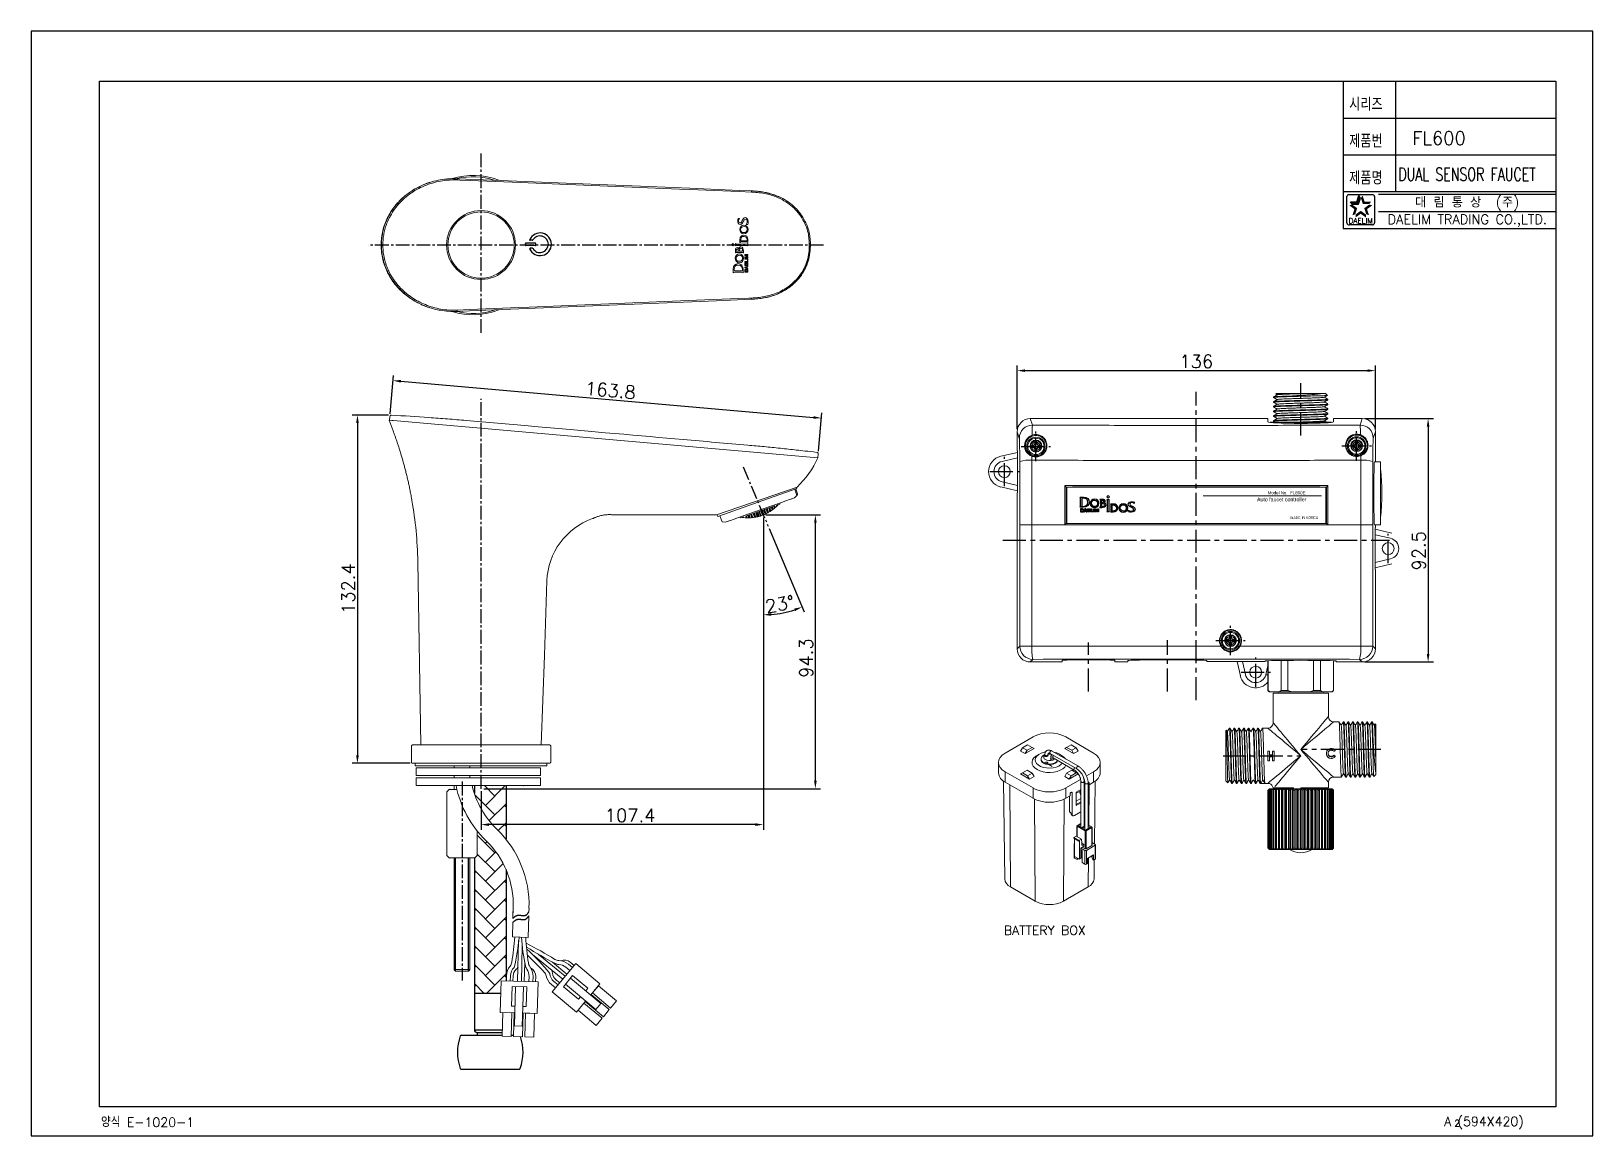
# Model space of a CAD drawing. Extents: x 0 to 594, y -1608 to -1188.
import ezdxf
from ezdxf.enums import TextEntityAlignment as Align

# ---------------------------------------------------------------- set-up
doc = ezdxf.new("R2010")
doc.units = 0
doc.header["$LTSCALE"] = 7
doc.header["$MEASUREMENT"] = 0
for name, pattern in [('CENTER', [2, 1.25, -0.25, 0.25, -0.25]), ('CENTER2', [1.125, 0.75, -0.125, 0.125, -0.125]), ('PHANTOM', [2.5, 1.25, -0.25, 0.25, -0.25, 0.25, -0.25])]:
    doc.linetypes.add(name, pattern=pattern)
doc.layers.get('0').update_dxf_attribs({"color": 2, "linetype": 'CONTINUOUS'})
for name, color, linetype in [('2', 2, 'CONTINUOUS'), ('BODY', 7, 'CONTINUOUS'), ('CENTER', 1, 'CENTER'), ('D', 2, 'CONTINUOUS'), ('DIM', 2, 'CONTINUOUS'), ('DWG', 7, 'CONTINUOUS'), ('Layer 1', 7, 'CONTINUOUS'), ('TXT', 4, 'CONTINUOUS'), ('기본값', 18, 'CONTINUOUS'), ('레이어 1', 18, 'CONTINUOUS')]:
    doc.layers.add(name, color=color, linetype=linetype)
doc.styles.add('GHS', font='romans', dxfattribs={"bigfont": 'ghs'})
doc.styles.add('ROMANS', font='romans')
doc.styles.add('굴림', font='')
doc.styles.get('굴림').set_extended_font_data('Gulim')

msp = doc.modelspace()

# ---------------------------------------------------------------- texts
at = {"color": 7, "linetype": 'Continuous'}
for s, height, style, p in [('대 림 통 상  (주)', 4, 'GHS', (546.26, -1253.3)), ('DAELIM TRADING CO.,LTD.', 3.6, 'ROMANS', (546.26, -1260.07))]:
    msp.add_text(s, height=height, dxfattribs=dict(at, style=style)).set_placement(p, align=Align.MIDDLE)
at = {"color": 2, "linetype": 'Continuous', "style": 'ROMANS'}
msp.add_text('DAELIM', height=2, dxfattribs=at).set_placement((505.73, -1261.07), align=Align.CENTER)
at = {"layer": 'D', "style": 'GHS', "width": 0.8}
for s, p in [('시리즈', (501.34, -1218.27)), ('제품번', (501.34, -1232.27)), ('제품명', (501.34, -1246.27))]:
    msp.add_text(s, height=5, dxfattribs=at).set_placement(p)
at = {"layer": 'D', "color": 7, "style": 'GHS'}
msp.add_text('FL600', height=5, dxfattribs=at).set_placement((525.33, -1231.15))
at = {"layer": 'D', "color": 7, "style": 'GHS', "width": 0.7}
msp.add_text('DUAL SENSOR FAUCET', height=5, dxfattribs=at).set_placement((520.03, -1244.89))
at = {"layer": 'D', "ltscale": 0.6, "char_height": 5, "attachment_point": 5, "style": 'GHS'}
for s, insert in [('\\A1;136', (443.18, -1313.55)), ('\\A1;107.4', (227.8, -1486.18))]:
    msp.add_mtext(s, dxfattribs=dict(at, insert=insert))
for s, insert, rotation in [('\\A1;163.8', (220.35, -1324.58), 354.99779), ('\\A1;92.5', (527.86, -1385.56), 90), ('\\A1;132.4', (120.59, -1399.98), 90), ('\\A1;23%%D', (284.76, -1405.84), 10.45211), ('\\A1;94.3', (294.79, -1426.38), 90)]:
    msp.add_mtext(s, dxfattribs=dict(at, insert=insert, rotation=rotation))
at = {"layer": 'DIM', "style": 'GHS'}
msp.add_text('BATTERY BOX', height=3.5, dxfattribs=at).set_placement((369.97, -1531.63))
at = {"layer": 'DWG', "color": 7, "style": 'GHS'}
msp.add_text('양식 E-1020-1', height=3.5, dxfattribs=at).set_placement((26.54, -1604.62))
at = {"layer": 'DWG', "style": 'GHS'}
for s, height, p in [('A (594X420)', 3.5, (537.46, -1604.31)), ('2', 2.5, (541.35, -1604.44))]:
    msp.add_text(s, height=height, dxfattribs=at).set_placement(p)

# ---------------------------------------------------------------- blocks, each defined once
blk = doc.blocks.new('BORDER')
for p, q in [((1, 1), (0, 1)), ((0, 1), (0, 0)), ((1, 0), (1, 1)), ((0, 0), (1, 0))]:
    blk.add_line(p, q)
blk = doc.blocks.new('A$C5ED76074')
for p, q in [((7.2, 18.7), (7.2, 21)), ((9.9, 15.9), (9.9, 25.2)), ((10.4, 25.7), (11.8, 25.7)), ((12.3, 15.9), (12.3, 25.2)), ((15.2, 18.7), (15.2, 21)), ((10.4, 15.4), (11.8, 15.4))]:
    blk.add_line(p, q)
for centre, radius, start, end in [((11.2, 11.2), 11.2, 114.7921, 65.2079), ((11.2, 11.2), 8.23, 121.0226, 58.9774), ((6.7, 21), 0.5, 0, 114.7921), ((6.7, 18.7), 0.5, 301.0226, 0), ((10.4, 25.2), 0.5, 90, 180), ((10.4, 15.9), 0.5, 180, 270), ((11.8, 25.2), 0.5, 0, 90), ((11.8, 15.9), 0.5, 270, 0), ((15.7, 21), 0.5, 65.2079, 180), ((15.7, 18.7), 0.5, 180, 238.9774)]:
    blk.add_arc(centre, radius, start, end)
blk = doc.blocks.new('A$C4A8A4CB0')
at = {"color": 7, "linetype": 'Continuous', "lineweight": 15}
for p, q in [((1.58, 3.77), (1.47, 3.88)), ((1.58, 3.23), (1.47, 3.12)), ((1.58, 3.77), (2.3, 3.77)), ((1.58, 3.77), (1.58, 3.23)), ((1.58, 3.23), (2.3, 3.23)), ((2.3, 3.77), (2.3, 3.89)), ((2.3, 3.23), (2.3, 3.11)), ((3.23, 4.7), (3.11, 4.7)), ((3.23, 2.3), (3.11, 2.3)), ((3.23, 5.42), (3.12, 5.53)), ((3.23, 1.58), (3.12, 1.47)), ((3.23, 5.42), (3.23, 4.7)), ((3.77, 5.42), (3.23, 5.42)), ((3.23, 2.3), (3.23, 1.58)), ((3.23, 1.58), (3.77, 1.58)), ((3.77, 5.42), (3.88, 5.53)), ((3.77, 5.42), (3.77, 4.7)), ((3.77, 4.7), (3.89, 4.7)), ((3.77, 2.3), (3.89, 2.3)), ((3.77, 2.3), (3.77, 1.58)), ((3.77, 1.58), (3.88, 1.47)), ((4.7, 3.77), (4.7, 3.89)), ((4.7, 3.77), (5.42, 3.77)), ((4.7, 3.23), (4.7, 3.11)), ((4.7, 3.23), (5.42, 3.23)), ((5.42, 3.77), (5.53, 3.88)), ((5.42, 3.77), (5.42, 3.23)), ((5.42, 3.23), (5.53, 3.12))]:
    blk.add_line(p, q, dxfattribs=at)
for radius in [3.5, 3.12]:
    blk.add_circle((3.5, 3.5), radius, dxfattribs=at)
for centre, radius, start, end in [((3.38, -98.34), 102.23, 90.60777, 91.07341), ((111.14, 3.5), 109.67, 179.80108, 180.19892), ((3.38, 105.2), 102.1, 268.92614, 269.39242), ((2.3, 4.7), 0.931, 270, 0), ((2.3, 2.3), 0.931, 0, 90), ((105.37, 3.61), 102.27, 178.92655, 179.39201), ((105.37, 3.39), 102.27, 180.60798, 181.07346), ((3.5, -104.14), 109.67, 89.80108, 90.19892), ((3.5, 110.87), 109.4, 269.80058, 270.19942), ((4.7, 4.7), 0.931, 180, 270), ((4.7, 2.3), 0.931, 90, 180), ((-98.3, 3.62), 102.2, 0.60782, 1.07363), ((-98.29, 3.38), 102.19, 358.92637, 359.39219), ((3.62, -98.33), 102.23, 88.92658, 89.39223), ((3.62, 105.2), 102.09, 270.60758, 271.07386), ((-104.14, 3.5), 109.67, 359.80108, 0.19892)]:
    blk.add_arc(centre, radius, start, end, dxfattribs=at)
for points, knots in [([(2.3, 3.89), (2.39, 3.9), (2.57, 3.92), (2.81, 4.06), (2.99, 4.26), (3.09, 4.49), (3.1, 4.64), (3.11, 4.7)], [0, 0, 0, 0, 0.214292, 0.428954, 0.638705, 0.846492, 1, 1, 1, 1]), ([(3.11, 2.3), (3.1, 2.39), (3.08, 2.57), (2.94, 2.81), (2.74, 2.99), (2.51, 3.09), (2.36, 3.1), (2.3, 3.11)], [0, 0, 0, 0, 0.214291, 0.428953, 0.638705, 0.846493, 1, 1, 1, 1]), ([(3.89, 4.7), (3.9, 4.61), (3.92, 4.43), (4.06, 4.19), (4.26, 4.01), (4.49, 3.91), (4.64, 3.9), (4.7, 3.89)], [0, 0, 0, 0, 0.214292, 0.428955, 0.638705, 0.846494, 1, 1, 1, 1]), ([(4.7, 3.11), (4.61, 3.1), (4.43, 3.08), (4.19, 2.94), (4.01, 2.74), (3.91, 2.51), (3.9, 2.36), (3.89, 2.3)], [0, 0, 0, 0, 0.214291, 0.428955, 0.638704, 0.846494, 1, 1, 1, 1])]:
    blk.add_open_spline(points, degree=3, knots=knots, dxfattribs=at)
blk = doc.blocks.new('A$C0E09334F')
at = {"color": 5}
blk.add_blockref('A$C4A8A4CB0', (-3.5, -3.5), dxfattribs=at)
blk = doc.blocks.new('A$C41BB2C84')
at = {"layer": '기본값', "color": 3}
for p, q in [((6.35, 6.19), (5.02, 6.19)), ((5.05, 9.98), (6.38, 9.98)), ((5.24, 9.21), (5.24, 9.3)), ((5.24, 7), (5.24, 9.21)), ((5.24, 6.9), (5.24, 7)), ((5.78, 9.58), (5.75, 9.57)), ((5.75, 9.57), (5.75, 6.57)), ((5.75, 6.57), (5.78, 6.57)), ((13.67, 9.18), (12.59, 9.18)), ((12.59, 9.18), (12.59, 9.16)), ((12.59, 6.17), (12.59, 6.16)), ((12.59, 6.16), (13.34, 6.16)), ((12.79, 8.53), (12.79, 6.81)), ((13.26, 8.86), (13.56, 8.89)), ((13.26, 7.96), (13.26, 8.86)), ((13.41, 7.96), (13.26, 7.96)), ((13.26, 7.66), (13.58, 7.68)), ((13.26, 6.53), (13.26, 7.66)), ((13.65, 6.49), (13.26, 6.53)), ((15.28, 9.16), (15.28, 9.18)), ((15.28, 9.18), (16.15, 9.18)), ((15.48, 5.05), (15.48, 8.53)), ((15.95, 8.53), (15.95, 5.05)), ((16.15, 9.18), (16.15, 9.16)), ((17.7, 7.42), (16.58, 7.42)), ((16.58, 7.42), (16.58, 7.41)), ((16.78, 6.8), (16.78, 5.07)), ((17.25, 4.77), (17.25, 7.04)), ((25.68, 8.18), (25.68, 7.63)), ((5.82, 5.61), (5.24, 5.61)), ((5.24, 5.61), (5.24, 4.41)), ((5.24, 4.41), (5.82, 4.41)), ((5.51, 4.62), (5.51, 5.41)), ((5.51, 5.41), (5.77, 5.41)), ((5.77, 4.62), (5.51, 4.62)), ((10.75, 4.41), (10.75, 5.61)), ((10.75, 5.61), (11.16, 5.61)), ((11.01, 4.41), (10.75, 4.41)), ((11.26, 4.41), (11.01, 5.42)), ((11.01, 5.22), (11.01, 4.41)), ((11.16, 5.61), (11.4, 4.67)), ((11.54, 4.41), (11.26, 4.41)), ((11.4, 4.67), (11.65, 5.61)), ((11.79, 5.42), (11.54, 4.41)), ((11.65, 5.61), (12.05, 5.61)), ((11.79, 4.41), (11.79, 5.22)), ((12.05, 4.41), (11.79, 4.41)), ((12.05, 5.61), (12.05, 4.41)), ((15.28, 4.41), (15.28, 4.42)), ((16.15, 4.41), (15.28, 4.41)), ((16.15, 4.42), (16.15, 4.41)), ((16.58, 4.42), (16.58, 4.41)), ((16.58, 4.41), (17.68, 4.41))]:
    blk.add_line(p, q, dxfattribs=at)
for points in [[(16.2, 10.17), (15.72, 9.69), (15.23, 10.17), (15.72, 10.65), (16.2, 10.17)], [(6.41, 4.41), (6.71, 4.41), (6.8, 4.66), (7.29, 4.66), (7.38, 4.41), (7.68, 4.41), (7.21, 5.61), (6.89, 5.61), (6.41, 4.41)], [(7.05, 5.34), (7.22, 4.86), (6.87, 4.86), (7.05, 5.34)], [(8.83, 5.4), (8.14, 5.4), (8.14, 5.14), (8.77, 5.14), (8.77, 4.94), (8.14, 4.94), (8.14, 4.62), (8.86, 4.62), (8.86, 4.41), (7.86, 4.41), (7.86, 5.61), (8.83, 5.61), (8.83, 5.4)], [(9.1, 5.61), (9.38, 5.61), (9.38, 4.62), (10.05, 4.62), (10.05, 4.41), (9.1, 4.41), (9.1, 5.61)], [(10.49, 4.41), (10.21, 4.41), (10.21, 5.61), (10.49, 5.61), (10.49, 4.41)]]:
    blk.add_lwpolyline(points, dxfattribs=at)
for points in [[(5.02, 6.19), (5.22, 6.36), (5.24, 6.57), (5.24, 6.81)], [(5.24, 9.4), (5.24, 9.62), (5.22, 9.87), (5.05, 9.98)], [(5.24, 9.3), (5.24, 9.33), (5.24, 9.36), (5.24, 9.4)], [(5.24, 6.81), (5.24, 6.84), (5.24, 6.87), (5.24, 6.9)], [(6.34, 9.65), (6.16, 9.65), (5.98, 9.62), (5.78, 9.58)], [(5.78, 6.57), (5.92, 6.54), (6.07, 6.52), (6.23, 6.52)], [(6.23, 6.52), (7.05, 6.52), (8, 6.92), (8, 8.05)], [(8, 8.05), (8, 9.08), (7.41, 9.65), (6.34, 9.65)], [(8.52, 8.12), (8.52, 6.98), (7.63, 6.19), (6.35, 6.19)], [(6.38, 9.98), (7.7, 9.98), (8.52, 9.27), (8.52, 8.12)], [(10.6, 9.25), (9.64, 9.28), (8.88, 8.55), (8.88, 7.68)], [(8.88, 7.68), (8.88, 6.74), (9.65, 6.09), (10.56, 6.09)], [(9.41, 7.72), (9.41, 8.41), (9.86, 8.92), (10.57, 8.92)], [(10.58, 6.42), (9.86, 6.42), (9.41, 7.08), (9.41, 7.72)], [(10.56, 6.09), (11.47, 6.09), (12.25, 6.76), (12.25, 7.7)], [(10.57, 8.92), (11.3, 8.92), (11.72, 8.28), (11.72, 7.61)], [(11.72, 7.61), (11.72, 6.92), (11.28, 6.42), (10.58, 6.42)], [(12.25, 7.7), (12.25, 8.53), (11.57, 9.26), (10.6, 9.25)], [(12.59, 9.16), (12.82, 9.08), (12.79, 8.74), (12.79, 8.53)], [(12.79, 6.81), (12.79, 6.59), (12.82, 6.26), (12.59, 6.17)], [(13.34, 6.16), (13.69, 6.16), (14.05, 6.15), (14.37, 6.3)], [(14.13, 8.44), (14.13, 8.06), (13.71, 7.96), (13.41, 7.96)], [(13.56, 8.89), (13.84, 8.92), (14.13, 8.75), (14.13, 8.44)], [(13.58, 7.68), (13.98, 7.7), (14.41, 7.51), (14.41, 7.06)], [(14.41, 7.06), (14.41, 6.63), (14.03, 6.45), (13.65, 6.49)], [(14.63, 8.51), (14.63, 8.92), (14.28, 9.18), (13.67, 9.18)], [(14.17, 7.92), (14.43, 8.03), (14.63, 8.2), (14.63, 8.51)], [(14.92, 7.1), (14.92, 7.55), (14.59, 7.83), (14.17, 7.92)], [(14.37, 6.3), (14.68, 6.45), (14.92, 6.75), (14.92, 7.1)], [(15.48, 8.53), (15.48, 8.74), (15.51, 9.08), (15.28, 9.16)], [(16.15, 9.16), (15.92, 9.08), (15.95, 8.74), (15.95, 8.53)], [(16.58, 7.41), (16.81, 7.34), (16.78, 7.01), (16.78, 6.8)], [(17.25, 7.04), (17.39, 7.07), (17.53, 7.09), (17.66, 7.09)], [(17.66, 7.09), (18.43, 7.09), (18.88, 6.69), (18.88, 5.89)], [(17.68, 4.41), (18.71, 4.41), (19.4, 5.04), (19.4, 5.94)], [(19.4, 5.94), (19.4, 6.85), (18.75, 7.42), (17.7, 7.42)], [(21.53, 7.5), (20.57, 7.52), (19.81, 6.8), (19.81, 5.92)], [(20.33, 5.97), (20.33, 6.66), (20.79, 7.17), (21.5, 7.17)], [(21.51, 4.66), (20.79, 4.66), (20.33, 5.32), (20.33, 5.97)], [(21.48, 4.33), (22.4, 4.33), (23.17, 5.01), (23.17, 5.95)], [(21.5, 7.17), (22.22, 7.17), (22.65, 6.52), (22.65, 5.86)], [(23.17, 5.95), (23.17, 6.77), (22.49, 7.51), (21.53, 7.5)], [(23.41, 7.32), (23.41, 8.04), (24.18, 8.3), (24.84, 8.3)], [(24.51, 6.18), (23.97, 6.42), (23.41, 6.67), (23.41, 7.32)], [(24.8, 7.95), (24.43, 7.95), (24, 7.8), (24, 7.38)], [(24, 7.38), (24, 6.99), (24.45, 6.78), (24.92, 6.57)], [(25.42, 5.33), (25.42, 5.77), (24.98, 5.97), (24.51, 6.18)], [(25.68, 7.63), (25.45, 7.82), (25.11, 7.95), (24.8, 7.95)], [(24.84, 8.3), (25.14, 8.3), (25.42, 8.26), (25.68, 8.18)], [(24.92, 6.57), (25.46, 6.32), (26.02, 6.07), (26.02, 5.51)], [(5.77, 5.41), (5.9, 5.41), (5.99, 5.37), (6.03, 5.31)], [(6.05, 4.79), (6, 4.68), (5.9, 4.62), (5.77, 4.62)], [(6.03, 5.59), (5.97, 5.6), (5.9, 5.61), (5.82, 5.61)], [(5.82, 4.41), (6.02, 4.41), (6.17, 4.48), (6.27, 4.63)], [(6.25, 5.43), (6.2, 5.51), (6.12, 5.56), (6.03, 5.59)], [(6.03, 5.31), (6.07, 5.24), (6.09, 5.15), (6.09, 5.02)], [(6.09, 5.02), (6.09, 4.93), (6.08, 4.86), (6.05, 4.79)], [(6.35, 5.24), (6.33, 5.31), (6.3, 5.37), (6.25, 5.43)], [(6.27, 4.63), (6.34, 4.74), (6.38, 4.88), (6.38, 5.04)], [(6.38, 5.04), (6.38, 5.1), (6.37, 5.17), (6.35, 5.24)], [(11.01, 5.42), (11.01, 5.4), (11.01, 5.36), (11.01, 5.32)], [(11.01, 5.32), (11.01, 5.28), (11.01, 5.25), (11.01, 5.22)], [(11.79, 5.32), (11.79, 5.36), (11.79, 5.4), (11.79, 5.42)], [(11.79, 5.22), (11.79, 5.25), (11.79, 5.28), (11.79, 5.32)], [(15.28, 4.42), (15.51, 4.5), (15.48, 4.84), (15.48, 5.05)], [(15.95, 5.05), (15.95, 4.84), (15.92, 4.51), (16.15, 4.42)], [(16.78, 5.07), (16.78, 4.8), (16.81, 4.58), (16.58, 4.42)], [(17.58, 4.74), (17.47, 4.74), (17.36, 4.75), (17.25, 4.77)], [(18.88, 5.89), (18.88, 5.09), (18.27, 4.74), (17.58, 4.74)], [(19.81, 5.92), (19.81, 4.98), (20.58, 4.33), (21.48, 4.33)], [(22.65, 5.86), (22.65, 5.17), (22.2, 4.66), (21.51, 4.66)], [(23.47, 4.5), (23.46, 4.53), (23.36, 4.97), (23.33, 5.11)], [(23.33, 5.11), (23.67, 4.84), (24.12, 4.68), (24.55, 4.68)], [(24.49, 4.33), (24.12, 4.33), (23.78, 4.39), (23.47, 4.5)], [(26.02, 5.51), (26.02, 4.94), (25.43, 4.33), (24.49, 4.33)], [(24.55, 4.68), (24.92, 4.68), (25.42, 4.91), (25.42, 5.33)]]:
    blk.add_open_spline(points, degree=3, dxfattribs=at)
at = {"layer": '레이어 1', "color": 3, "lineweight": 0}
blk.add_lwpolyline([(98.5, 0), (0, 0), (0, 13.8), (98.5, 13.8), (98.5, 0)], dxfattribs=at)
at = {"layer": '레이어 1', "color": 3, "lineweight": 9}
blk.add_lwpolyline([(51.88, 10.55), (96.92, 10.55)], dxfattribs=at)
at = {"layer": '레이어 1', "color": 3, "attachment_point": 7, "style": '굴림'}
for s, insert, char_height in [('{\\fHYGothic-Medium|b0|i0|c0|p34;Model No\\H0.8x;.\\H1.5x;  \\fHYGothic-Medium|b0|i0|c129|p34;\\H0.83372x;FL800E}', (76.42, 11.09), 1.19945), ('\\fHYGothic-Medium|b0|i0|c0|p34;\\W1;Auto faucet controller', (72.35, 8.44), 1.4393)]:
    blk.add_mtext(s, dxfattribs=dict(at, insert=insert, char_height=char_height))
at = {"layer": '레이어 1', "color": 3, "insert": (85.1, 1.73), "char_height": 0.9596, "attachment_point": 7}
blk.add_mtext('\\fHYGothic-Medium|b0|i0|c0|p34;\\W1;MADE IN KOREA', dxfattribs=at)

# ---------------------------------------------------------------- linework, layer by layer
at = {"color": 7}
for p, q in [((499, -1207), (499, -1263)), ((519, -1207), (519, -1249)), ((499, -1221), (580, -1221)), ((499, -1235), (580, -1235)), ((499, -1249), (580, -1249)), ((499, -1263), (580, -1263))]:
    msp.add_line(p, q, dxfattribs=at)
at = {"color": 7, "linetype": 'Continuous', "lineweight": 15}
for p, q in [((160.6, -1244.04), (160.74, -1244.04)), ((160.67, -1244.09), (161.84, -1244.07)), ((268.86, -1259.22), (269.41, -1259.22)), ((133.24, -1269.17), (133.11, -1269.17)), ((133.11, -1269.44), (133.11, -1269.17)), ((133.24, -1269.44), (133.11, -1269.44)), ((133.24, -1269.17), (133.24, -1269.3)), ((133.77, -1269.3), (133.24, -1269.3)), ((133.24, -1269.3), (133.24, -1269.44)), ((133.77, -1269.3), (133.77, -1269.17)), ((133.77, -1269.44), (133.77, -1269.3)), ((267.86, -1269.61), (267.86, -1268.74)), ((267.86, -1268.74), (267.87, -1268.74)), ((267.87, -1269.61), (267.86, -1269.61)), ((268.51, -1268.94), (271.99, -1268.94)), ((271.99, -1269.41), (268.51, -1269.41)), ((269.61, -1267.19), (269.61, -1268.31)), ((269.61, -1268.31), (269.63, -1268.31)), ((272.27, -1267.64), (269.99, -1267.64)), ((270.24, -1268.11), (271.97, -1268.11)), ((272.61, -1268.74), (272.63, -1268.74)), ((272.63, -1269.61), (272.61, -1269.61)), ((272.62, -1268.31), (272.63, -1268.31)), ((272.63, -1268.31), (272.63, -1267.21)), ((272.63, -1268.74), (272.63, -1269.61)), ((296.39, -1269.3), (295.95, -1269.3)), ((296.38, -1268.77), (296.39, -1268.77)), ((296.38, -1269.84), (296.39, -1269.84)), ((296.39, -1268.77), (296.39, -1269.3)), ((267.86, -1271.22), (267.86, -1272.31)), ((267.86, -1272.31), (267.87, -1272.31)), ((268.18, -1271.64), (268.14, -1271.33)), ((269.07, -1271.64), (268.18, -1271.64)), ((268.5, -1272.11), (270.23, -1272.11)), ((269.07, -1271.49), (269.07, -1271.64)), ((269.38, -1271.64), (269.36, -1271.32)), ((270.51, -1271.64), (269.38, -1271.64)), ((270.55, -1271.24), (270.51, -1271.64)), ((270.86, -1272.31), (270.88, -1272.31)), ((270.88, -1272.31), (270.88, -1271.55)), ((271.42, -1273.25), (271.42, -1272.85)), ((271.42, -1272.85), (272.63, -1272.85)), ((272.37, -1273.49), (271.42, -1273.25)), ((271.42, -1273.73), (272.37, -1273.49)), ((271.42, -1274.14), (271.42, -1273.73)), ((272.63, -1274.14), (271.42, -1274.14)), ((271.62, -1273.1), (272.63, -1273.36)), ((272.63, -1273.63), (271.62, -1273.88)), ((272.63, -1273.1), (271.81, -1273.1)), ((271.81, -1273.88), (272.63, -1273.88)), ((272.63, -1272.85), (272.63, -1273.1)), ((272.63, -1273.36), (272.63, -1273.63)), ((272.63, -1273.88), (272.63, -1274.14)), ((267.06, -1279.84), (267.06, -1278.51)), ((267.46, -1279.11), (267.46, -1279.14)), ((267.46, -1279.14), (270.46, -1279.14)), ((267.83, -1279.66), (267.74, -1279.66)), ((270.03, -1279.66), (267.83, -1279.66)), ((270.13, -1279.66), (270.03, -1279.66)), ((270.46, -1279.14), (270.47, -1279.11)), ((270.84, -1278.54), (270.84, -1279.88)), ((271.42, -1279.08), (271.42, -1279.65)), ((271.42, -1279.65), (272.63, -1279.65)), ((271.63, -1279.38), (271.63, -1279.12)), ((272.42, -1279.38), (271.63, -1279.38)), ((272.42, -1279.12), (272.42, -1279.38)), ((272.63, -1279.65), (272.63, -1279.08)), ((160.74, -1294.56), (160.6, -1294.56)), ((161.84, -1294.54), (160.67, -1294.52)), ((472.58, -1327.06), (472.58, -1327.26)), ((472.58, -1328.86), (472.58, -1329.06)), ((473.58, -1325.71), (473.38, -1325.9)), ((473.39, -1325.93), (473.95, -1326.26)), ((473.58, -1325.71), (479.05, -1325.71)), ((491.36, -1325.71), (492.28, -1325.71)), ((493.04, -1326.47), (492.28, -1325.71)), ((493.28, -1328.16), (493.28, -1327.96)), ((493.28, -1329.96), (493.28, -1329.76)), ((136.1, -1335.94), (136.31, -1335.95)), ((136.44, -1334.44), (136.31, -1335.95)), ((137.92, -1336.09), (136.31, -1335.95)), ((299.24, -1350.2), (136.31, -1335.95)), ((137.7, -1336.08), (137.7, -1336.08)), ((187.81, -1337.98), (165.51, -1336.02)), ((380.04, -1335.3), (380.86, -1337.76)), ((470.43, -1335.3), (380.04, -1335.3)), ((470.43, -1335.3), (470.43, -1336.48)), ((472.58, -1330.66), (472.58, -1330.86)), ((472.58, -1332.46), (472.58, -1332.66)), ((472.58, -1334.26), (472.58, -1334.46)), ((472.58, -1336.06), (472.58, -1336.26)), ((493.28, -1331.76), (493.28, -1331.56)), ((493.28, -1333.56), (493.28, -1333.36)), ((493.28, -1335.36), (493.28, -1335.16)), ((506.32, -1335.3), (495.43, -1335.3)), ((495.43, -1336.48), (495.43, -1335.3)), ((505.5, -1337.76), (506.32, -1335.3)), ((137.65, -1339.94), (137.82, -1340.38)), ((137.82, -1340.38), (137.99, -1340.84)), ((375.86, -1342.75), (375.05, -1340.3)), ((375.05, -1340.3), (375.05, -1346.46)), ((471.31, -1336.71), (494.25, -1336.71)), ((490.35, -1337.01), (475.52, -1337.01)), ((494.56, -1336.71), (494.25, -1336.71)), ((511.32, -1340.3), (510.5, -1342.75)), ((511.32, -1351.71), (511.32, -1340.3)), ((375.17, -1348.15), (368.84, -1349.61)), ((375.07, -1347.46), (375.17, -1347.46)), ((375.17, -1347.46), (375.17, -1363.46)), ((299.38, -1348.7), (299.24, -1350.21)), ((369.28, -1351.56), (375.17, -1350.2)), ((505.75, -1351.09), (505.74, -1349.42)), ((513.24, -1351.71), (510.93, -1351.71)), ((513.24, -1351.71), (513.24, -1375.71)), ((375.17, -1360.71), (369.28, -1359.35)), ((144.56, -1364.94), (144.7, -1365.73)), ((260.67, -1371.85), (291.3, -1361.34)), ((276.49, -1367.12), (291.28, -1361.88)), ((290.4, -1365.37), (289.27, -1365.77)), ((290.4, -1365.37), (291.24, -1364.5)), ((290.42, -1362.18), (291.24, -1364.5)), ((290.82, -1362.04), (291.48, -1363.93)), ((291.11, -1361.4), (291.28, -1361.88)), ((368.84, -1361.3), (375.17, -1362.76)), ((375.05, -1364.46), (375.05, -1422.84)), ((375.17, -1363.46), (375.07, -1363.46)), ((393.18, -1375.71), (393.18, -1360.78)), ((393.18, -1360.78), (393.65, -1361.31)), ((393.65, -1361.31), (393.65, -1375.21)), ((493.18, -1360.82), (492.68, -1361.31)), ((492.68, -1375.21), (492.68, -1361.31)), ((493.18, -1360.78), (493.18, -1375.71)), ((260.66, -1371.85), (222.16, -1371.85)), ((260.66, -1371.85), (260.67, -1371.85)), ((261.12, -1372.56), (260.85, -1371.79)), ((276.49, -1367.12), (261.12, -1372.56)), ((272.9, -1371.99), (271.86, -1372.36)), ((272.95, -1373.01), (272.62, -1372.09)), ((272.9, -1371.99), (273.25, -1373.01)), ((273.73, -1371.7), (273.1, -1371.92)), ((273.48, -1373), (273.1, -1371.92)), ((273.5, -1373), (273.12, -1371.92)), ((274.09, -1372.96), (273.66, -1371.72)), ((273.73, -1371.7), (274.17, -1372.95)), ((274.75, -1371.34), (273.96, -1371.62)), ((274.42, -1372.92), (273.96, -1371.62)), ((274.49, -1372.9), (274.03, -1371.59)), ((275.07, -1372.82), (274.57, -1371.4)), ((274.75, -1371.34), (275.27, -1372.8)), ((275.83, -1370.96), (274.96, -1371.26)), ((275.49, -1372.77), (274.96, -1371.26)), ((275.6, -1372.74), (275.07, -1371.23)), ((276.17, -1372.62), (275.61, -1371.03)), ((275.83, -1370.96), (276.4, -1372.57)), ((276.35, -1370.77), (276.06, -1370.87)), ((276.64, -1372.51), (276.06, -1370.87)), ((276.35, -1370.77), (276.94, -1372.43)), ((277.85, -1370.24), (276.81, -1370.61)), ((277.41, -1372.29), (276.81, -1370.61)), ((277.61, -1372.22), (277.01, -1370.54)), ((278.15, -1372.03), (277.56, -1370.34)), ((277.85, -1370.24), (278.44, -1371.93)), ((278.63, -1369.97), (278.13, -1370.14)), ((278.73, -1371.81), (278.13, -1370.14)), ((279.17, -1371.62), (278.59, -1369.98)), ((278.63, -1369.97), (279.21, -1371.6)), ((279.7, -1369.58), (278.86, -1369.88)), ((279.43, -1371.5), (278.86, -1369.88)), ((279.53, -1371.44), (278.96, -1369.85)), ((280.04, -1371.17), (279.5, -1369.65)), ((279.7, -1369.58), (280.24, -1371.09)), ((280.73, -1369.22), (279.91, -1369.51)), ((280.43, -1370.98), (279.91, -1369.51)), ((280.51, -1370.93), (280, -1369.48)), ((281.01, -1370.63), (280.54, -1369.29)), ((280.73, -1369.22), (281.19, -1370.52)), ((281.56, -1368.93), (280.96, -1369.14)), ((281.4, -1370.38), (280.96, -1369.14)), ((281.84, -1370.05), (281.45, -1368.96)), ((281.56, -1368.93), (281.94, -1370.01)), ((282.8, -1368.49), (281.77, -1368.85)), ((282.13, -1369.87), (281.77, -1368.85)), ((282.28, -1369.74), (281.95, -1368.79)), ((282.76, -1369.36), (282.49, -1368.6)), ((282.8, -1368.49), (283.03, -1369.14)), ((283.53, -1368.23), (283.47, -1368.25)), ((283.6, -1368.62), (283.47, -1368.25)), ((283.64, -1368.57), (283.52, -1368.23)), ((283.53, -1368.23), (283.65, -1368.57)), ((284.78, -1367.79), (283.76, -1368.15)), ((283.84, -1368.38), (283.76, -1368.15)), ((283.95, -1368.25), (283.89, -1368.1)), ((285.03, -1367.27), (284.78, -1367.79)), ((262.8, -1374.57), (261.98, -1372.25)), ((262.8, -1374.57), (264, -1374.72)), ((265.14, -1374.32), (264, -1374.72)), ((269.89, -1373.06), (269.38, -1372.82)), ((270.93, -1372.69), (269.89, -1373.06)), ((270.71, -1372.89), (270.68, -1372.78)), ((270.93, -1372.69), (271.01, -1372.93)), ((272.09, -1373.01), (271.86, -1372.36)), ((272.34, -1373.01), (272.08, -1372.28)), ((380.64, -1375.71), (376.05, -1375.71)), ((376.05, -1421.84), (376.05, -1375.71)), ((380.64, -1375.71), (393.18, -1375.71)), ((380.64, -1375.71), (380.64, -1421.84)), ((393.65, -1375.21), (393.18, -1375.71)), ((492.68, -1375.21), (493.18, -1375.67)), ((493.18, -1375.71), (505.73, -1375.71)), ((505.73, -1421.84), (505.73, -1375.71)), ((510.31, -1375.71), (505.73, -1375.71)), ((510.31, -1375.71), (510.31, -1421.84)), ((510.93, -1375.71), (513.24, -1375.71)), ((511.2, -1376.71), (511.3, -1376.71)), ((511.2, -1392.71), (511.2, -1376.71)), ((517.53, -1378.86), (511.2, -1377.4)), ((511.2, -1379.45), (517.08, -1380.81)), ((148.25, -1459.37), (147.03, -1389.59)), ((517.08, -1388.6), (511.2, -1389.96)), ((511.2, -1392.01), (517.53, -1390.55)), ((511.3, -1392.71), (511.2, -1392.71)), ((511.32, -1422.84), (511.32, -1393.71)), ((195.19, -1425.37), (196.18, -1396.95)), ((194, -1459.37), (195.19, -1425.37)), ((375.05, -1422.84), (376.05, -1421.84)), ((376.05, -1421.84), (380.64, -1421.84)), ((505.73, -1421.84), (510.31, -1421.84)), ((510.31, -1421.84), (511.32, -1422.84)), ((381.05, -1426.84), (380.05, -1427.84)), ((380.05, -1427.84), (392.18, -1427.84)), ((392.18, -1427.19), (392.18, -1427.84)), ((412.18, -1427.19), (412.18, -1427.84)), ((412.18, -1427.84), (417.18, -1427.84)), ((417.18, -1427.28), (417.18, -1427.84)), ((447.18, -1427.28), (447.18, -1427.72)), ((447.18, -1427.72), (469.43, -1427.72)), ((458.71, -1427.72), (459.94, -1433.05)), ((461.88, -1432.6), (460.76, -1427.72)), ((469.43, -1427.72), (469.43, -1427.45)), ((469.68, -1432.6), (470.43, -1429.34)), ((470.43, -1427.36), (470.43, -1438.71)), ((470.52, -1427.36), (470.52, -1438.71)), ((475.42, -1438.71), (475.42, -1427.25)), ((478.03, -1427.23), (478.03, -1438.71)), ((487.83, -1438.71), (487.83, -1427.23)), ((490.44, -1427.25), (490.44, -1438.71)), ((495.34, -1438.71), (495.34, -1427.36)), ((495.43, -1438.71), (495.43, -1427.36)), ((496.43, -1427.45), (496.43, -1427.84)), ((496.43, -1427.84), (506.32, -1427.84)), ((506.32, -1427.84), (505.31, -1426.84)), ((469.63, -1432.79), (470.43, -1432.79)), ((495.34, -1433.71), (495.43, -1433.71)), ((470.43, -1438.71), (470.93, -1439.21)), ((470.43, -1438.71), (470.52, -1438.71)), ((471.26, -1439.21), (470.52, -1438.71)), ((471.26, -1439.21), (470.93, -1439.21)), ((474.69, -1439.21), (471.26, -1439.21)), ((472.43, -1439.71), (472.43, -1451.01)), ((493.43, -1439.71), (472.43, -1439.71)), ((474.46, -1439.21), (474.28, -1439.71)), ((491.58, -1439.71), (474.28, -1439.71)), ((475.42, -1438.71), (474.69, -1439.21)), ((479.5, -1439.21), (474.69, -1439.21)), ((475.42, -1438.71), (478.03, -1438.71)), ((479.5, -1439.21), (478.03, -1438.71)), ((486.36, -1439.21), (479.5, -1439.21)), ((487.83, -1438.71), (486.36, -1439.21)), ((491.18, -1439.21), (486.36, -1439.21)), ((487.83, -1438.71), (490.44, -1438.71)), ((491.18, -1439.21), (490.44, -1438.71)), ((494.61, -1439.21), (491.18, -1439.21)), ((491.58, -1439.71), (491.4, -1439.21)), ((493.43, -1448.61), (493.43, -1439.71)), ((495.34, -1438.71), (494.61, -1439.21)), ((494.93, -1439.21), (494.61, -1439.21)), ((494.93, -1439.21), (495.43, -1438.71)), ((454.63, -1453.81), (454.43, -1454.01)), ((454.43, -1473.01), (454.43, -1454.01)), ((455, -1454.41), (454.66, -1453.82)), ((455.98, -1453.01), (455.78, -1453.01)), ((457.78, -1453.01), (457.58, -1453.01)), ((459.58, -1453.01), (459.38, -1453.01)), ((461.38, -1453.01), (461.18, -1453.01)), ((463.18, -1453.01), (462.98, -1453.01)), ((464.98, -1453.01), (464.78, -1453.01)), ((466.78, -1453.01), (466.58, -1453.01)), ((470.43, -1453.01), (468.38, -1453.01)), ((497.48, -1450.61), (495.43, -1450.61)), ((499.28, -1450.61), (499.08, -1450.61)), ((501.08, -1450.61), (500.88, -1450.61)), ((502.88, -1450.61), (502.68, -1450.61)), ((504.68, -1450.61), (504.48, -1450.61)), ((506.48, -1450.61), (506.28, -1450.61)), ((508.28, -1450.61), (508.08, -1450.61)), ((510.08, -1450.61), (509.88, -1450.61)), ((511.21, -1451.42), (510.88, -1451.98)), ((511.43, -1451.61), (511.23, -1451.41)), ((511.43, -1451.61), (511.43, -1457.16)), ((144.61, -1465.87), (144.61, -1459.87)), ((145.11, -1459.37), (171.11, -1459.37)), ((171.11, -1459.37), (197.11, -1459.37)), ((197.61, -1459.87), (197.61, -1465.87)), ((381.07, -1456.36), (370.49, -1462.47)), ((376.37, -1461.72), (377.11, -1460.44)), ((379.03, -1459.33), (377.11, -1460.44)), ((377.11, -1460.44), (378.81, -1461.42)), ((378.07, -1462.7), (381.46, -1460.74)), ((378.81, -1461.42), (380.73, -1460.31)), ((380.73, -1460.31), (379.03, -1459.33)), ((381.46, -1460.74), (380.73, -1460.31)), ((393.85, -1460.31), (393.12, -1460.74)), ((393.12, -1460.74), (396.51, -1462.7)), ((404.09, -1462.47), (393.51, -1456.36)), ((395.55, -1459.33), (393.85, -1460.31)), ((393.85, -1460.31), (395.78, -1461.42)), ((397.47, -1460.44), (395.55, -1459.33)), ((395.78, -1461.42), (397.47, -1460.44)), ((397.47, -1460.44), (398.21, -1461.72)), ((171.11, -1466.37), (145.11, -1466.37)), ((146.11, -1466.37), (145.86, -1466.37)), ((146.11, -1467.37), (146.11, -1466.37)), ((197.11, -1466.37), (171.11, -1466.37)), ((196.11, -1466.37), (196.11, -1467.37)), ((196.36, -1466.37), (196.11, -1466.37)), ((367.91, -1466.06), (367.91, -1469.98)), ((376.37, -1461.72), (378.07, -1462.7)), ((378.81, -1461.42), (378.07, -1462.7)), ((383.47, -1462.88), (382.62, -1463.37)), ((384.17, -1464.89), (384.17, -1465.08)), ((385.56, -1463.12), (385.56, -1463.58)), ((386.16, -1466.26), (388.42, -1467.56)), ((386.76, -1463.58), (386.76, -1463.12)), ((387.56, -1462.66), (397.73, -1468.53)), ((387.82, -1464.1), (387.82, -1464.88)), ((398.33, -1467.5), (388.16, -1461.62)), ((388.68, -1464.29), (388.69, -1464.29)), ((388.69, -1464.29), (396.77, -1468.96)), ((388.7, -1464.3), (388.69, -1464.29)), ((389.02, -1464.76), (389.02, -1464.49)), ((389.25, -1464.62), (389.05, -1464.82)), ((391.96, -1463.37), (391.11, -1462.88)), ((396.51, -1462.7), (395.78, -1461.42)), ((396.51, -1462.7), (398.21, -1461.72)), ((406.67, -1469.98), (406.67, -1466.06)), ((470.38, -1461.81), (471.01, -1461.81)), ((470.38, -1465.46), (470.38, -1461.81)), ((471.01, -1465.46), (470.38, -1465.46)), ((471.01, -1463.21), (471.01, -1461.81)), ((471.01, -1463.21), (472.22, -1463.21)), ((472.22, -1463.87), (471.01, -1463.87)), ((471.01, -1465.46), (471.01, -1463.87)), ((472.22, -1463.21), (472.22, -1461.81)), ((472.22, -1461.81), (472.85, -1461.81)), ((472.22, -1465.46), (472.22, -1463.87)), ((472.85, -1465.46), (472.22, -1465.46)), ((472.85, -1465.46), (472.85, -1461.81)), ((492.68, -1462.62), (492.68, -1462.56)), ((494.49, -1463.87), (494.49, -1463.75)), ((496, -1461.44), (495.54, -1461.9)), ((495.54, -1463.25), (495.99, -1463.71)), ((495.54, -1463.36), (495.54, -1463.25)), ((495.54, -1463.36), (495.99, -1463.83)), ((495.99, -1463.83), (495.99, -1463.71)), ((496, -1461.44), (496, -1461.42)), ((149.61, -1467.37), (146.11, -1467.37)), ((171.11, -1468.04), (146.38, -1468.04)), ((146.38, -1468.04), (146.38, -1471.04)), ((171.11, -1471.04), (146.38, -1471.04)), ((171.11, -1471.86), (146.38, -1471.86)), ((146.38, -1471.86), (146.38, -1474.86)), ((149.61, -1467.37), (171.11, -1467.37)), ((160.88, -1468.04), (160.88, -1467.37)), ((160.88, -1471.86), (160.88, -1471.04)), ((166.88, -1468.04), (166.88, -1467.37)), ((166.88, -1471.86), (166.88, -1471.04)), ((171.11, -1467.37), (192.61, -1467.37)), ((193.69, -1468.04), (171.11, -1468.04)), ((193.69, -1471.04), (171.11, -1471.04)), ((193.69, -1471.86), (171.11, -1471.86)), ((196.11, -1467.37), (192.61, -1467.37)), ((193.69, -1468.04), (193.69, -1471.04)), ((193.69, -1468.04), (193.69, -1471.04)), ((193.69, -1471.86), (193.69, -1474.86)), ((193.69, -1471.86), (193.69, -1474.86)), ((370.49, -1469.65), (381.07, -1475.76)), ((370.49, -1469.65), (370.49, -1473.57)), ((377.11, -1469.98), (376.37, -1470.4)), ((376.37, -1470.4), (379.77, -1472.36)), ((378.81, -1469), (377.11, -1469.98)), ((377.11, -1469.98), (379.03, -1471.09)), ((380.73, -1470.11), (378.81, -1469)), ((379.03, -1471.09), (380.73, -1470.11)), ((379.77, -1472.36), (379.03, -1471.09)), ((379.77, -1472.36), (381.46, -1471.38)), ((380.73, -1470.11), (381.46, -1471.38)), ((393.12, -1471.38), (393.85, -1470.11)), ((393.12, -1471.38), (394.81, -1472.36)), ((393.51, -1475.76), (399.18, -1472.49)), ((395.78, -1469), (393.85, -1470.11)), ((393.85, -1470.11), (395.55, -1471.09)), ((394.81, -1472.36), (398.21, -1470.4)), ((395.55, -1471.09), (394.81, -1472.36)), ((395.55, -1471.09), (397.47, -1469.98)), ((397.47, -1469.98), (395.78, -1469)), ((398.21, -1470.4), (397.47, -1469.98)), ((400.27, -1471.86), (400.37, -1471.8)), ((401.42, -1471.19), (404.09, -1469.65)), ((404.09, -1469.65), (404.09, -1473.57)), ((454.43, -1473.01), (455.19, -1473.77)), ((468.48, -1472.62), (467.68, -1474.01)), ((495.43, -1471.61), (496.5, -1471.61)), ((498.18, -1471.61), (496.58, -1471.61)), ((498.27, -1471.61), (498.38, -1471.61)), ((499.98, -1471.61), (500.18, -1471.61)), ((501.78, -1471.61), (501.98, -1471.61)), ((503.58, -1471.61), (503.78, -1471.61)), ((505.38, -1471.61), (505.58, -1471.61)), ((507.18, -1471.61), (507.38, -1471.61)), ((508.98, -1471.61), (509.18, -1471.61)), ((510.67, -1471.37), (511.43, -1470.61)), ((511.43, -1469.67), (511.43, -1470.61)), ((171.11, -1474.86), (146.38, -1474.86)), ((159.03, -1476.33), (158.11, -1477.26)), ((158.11, -1501.4), (158.11, -1477.26)), ((161.92, -1476.33), (159.03, -1476.33)), ((160.88, -1476.33), (160.88, -1474.86)), ((193.69, -1474.86), (171.11, -1474.86)), ((369.9, -1473.19), (370.29, -1510.31)), ((370.49, -1473.57), (381.07, -1479.68)), ((372.5, -1513.37), (372.21, -1474.57)), ((381.07, -1475.76), (381.07, -1479.68)), ((393.51, -1475.76), (393.51, -1479.68)), ((393.51, -1479.68), (395.18, -1478.72)), ((394.96, -1484.86), (394.96, -1478.85)), ((395.18, -1478), (395.18, -1478.72)), ((395.69, -1477.38), (395.47, -1477.51)), ((395.69, -1477.38), (395.97, -1477.54)), ((395.97, -1485.77), (395.97, -1477.54)), ((399.3, -1476.34), (397.5, -1477.38)), ((397.5, -1477.79), (398.78, -1477.05)), ((397.5, -1477.38), (397.5, -1482.41)), ((398.78, -1477.05), (399.3, -1478.66)), ((399.09, -1476.46), (399.09, -1478)), ((399.3, -1473.34), (399.3, -1490.73)), ((400.5, -1490.34), (400.5, -1473.34)), ((400.82, -1473.89), (400.82, -1491.61)), ((402.02, -1491.22), (402.02, -1473.89)), ((402.02, -1474.31), (402.42, -1474.54)), ((402.14, -1473.65), (402.42, -1473.82)), ((402.26, -1489.89), (402.38, -1474.51)), ((402.42, -1474.54), (404.09, -1473.57)), ((402.42, -1474.54), (402.42, -1473.82)), ((404.43, -1497.02), (404.69, -1473.19)), ((456.68, -1474.01), (456.88, -1474.01)), ((458.48, -1474.01), (458.68, -1474.01)), ((458.69, -1474), (458.7, -1473.98)), ((460.28, -1474.01), (460.48, -1474.01)), ((460.49, -1474), (460.5, -1473.98)), ((462.08, -1474.01), (462.28, -1474.01)), ((462.29, -1474), (462.3, -1473.97)), ((463.88, -1474.01), (464.08, -1474.01)), ((464.09, -1474), (464.1, -1473.97)), ((465.68, -1474.01), (465.88, -1474.01)), ((465.89, -1474.01), (465.9, -1473.96)), ((467.48, -1474.01), (467.6, -1474.01)), ((467.68, -1474.01), (469.28, -1474.01)), ((469.37, -1474.01), (470.43, -1474.01)), ((470.45, -1476.6), (470.45, -1498.61)), ((470.93, -1476.11), (471, -1476.11)), ((471.03, -1476.11), (471, -1476.11)), ((471.03, -1476.11), (471.28, -1476.11)), ((471.33, -1476.11), (471.28, -1476.11)), ((471.33, -1476.11), (471.75, -1476.11)), ((471.82, -1476.11), (471.75, -1476.11)), ((471.82, -1476.11), (472.41, -1476.11)), ((472.51, -1476.11), (472.41, -1476.11)), ((472.51, -1476.11), (473.26, -1476.11)), ((480.13, -1475.71), (473.1, -1475.71)), ((473.38, -1476.11), (473.26, -1476.11)), ((473.38, -1476.11), (474.27, -1476.11)), ((474.4, -1476.11), (474.27, -1476.11)), ((474.41, -1476.11), (474.4, -1476.11)), ((474.41, -1476.11), (475.43, -1476.11)), ((474.43, -1476.11), (474.43, -1475.71)), ((474.91, -1476.11), (474.91, -1475.71)), ((475.56, -1476.11), (475.43, -1476.11)), ((475.58, -1476.11), (475.56, -1476.11)), ((475.58, -1476.11), (476.71, -1476.11)), ((476.38, -1475.71), (476.38, -1476.11)), ((476.84, -1476.11), (476.71, -1476.11)), ((476.88, -1476.11), (476.84, -1476.11)), ((476.88, -1476.11), (478.1, -1476.11)), ((478.23, -1476.11), (478.1, -1476.11)), ((478.29, -1476.11), (478.23, -1476.11)), ((478.29, -1476.11), (479.58, -1476.11)), ((479.7, -1476.11), (479.58, -1476.11)), ((479.77, -1476.11), (479.7, -1476.11)), ((479.77, -1476.11), (481.11, -1476.11)), ((480.13, -1476.11), (480.13, -1475.71)), ((481.22, -1476.11), (481.11, -1476.11)), ((481.31, -1476.11), (481.22, -1476.11)), ((481.31, -1476.11), (482.68, -1476.11)), ((482.78, -1476.11), (482.68, -1476.11)), ((482.88, -1476.11), (482.78, -1476.11)), ((482.88, -1476.11), (484.24, -1476.11)), ((493.43, -1475.71), (482.93, -1475.71)), ((482.93, -1476.11), (482.93, -1475.71)), ((484.33, -1476.11), (484.24, -1476.11)), ((484.44, -1476.11), (484.33, -1476.11)), ((488.13, -1475.71), (484.38, -1475.71)), ((484.43, -1476.11), (484.43, -1475.71)), ((484.44, -1476.11), (485.79, -1476.11)), ((485.87, -1476.11), (485.79, -1476.11)), ((485.98, -1476.11), (485.87, -1476.11)), ((485.98, -1476.11), (487.29, -1476.11)), ((487.35, -1476.11), (487.29, -1476.11)), ((487.47, -1476.11), (487.35, -1476.11)), ((487.47, -1476.11), (488.71, -1476.11)), ((487.93, -1476.11), (487.93, -1475.71)), ((488.75, -1476.11), (488.71, -1476.11)), ((488.88, -1476.11), (488.75, -1476.11)), ((488.77, -1476.11), (488.77, -1475.71)), ((488.88, -1476.11), (490.03, -1476.11)), ((490.06, -1476.11), (490.03, -1476.11)), ((490.19, -1476.11), (490.06, -1476.11)), ((490.19, -1476.11), (491.23, -1476.11)), ((491.24, -1476.11), (491.23, -1476.11)), ((491.38, -1476.11), (491.24, -1476.11)), ((491.38, -1476.11), (492.29, -1476.11)), ((492.42, -1476.11), (492.29, -1476.11)), ((492.42, -1476.11), (493.19, -1476.11)), ((493.3, -1476.11), (493.19, -1476.11)), ((493.3, -1476.11), (493.92, -1476.11)), ((493.43, -1475.71), (493.43, -1473.61)), ((494, -1476.11), (493.92, -1476.11)), ((494, -1476.11), (494.45, -1476.11)), ((494.51, -1476.11), (494.45, -1476.11)), ((494.51, -1476.11), (494.79, -1476.11)), ((494.82, -1476.11), (494.79, -1476.11)), ((494.82, -1476.11), (494.93, -1476.11)), ((494.98, -1476.16), (494.93, -1476.11)), ((494.93, -1476.11), (494.93, -1476.11)), ((495.42, -1498.61), (495.42, -1476.6)), ((381.95, -1518.82), (381.66, -1479.99)), ((392.63, -1518.82), (392.93, -1479.99)), ((395.52, -1485.18), (394.96, -1484.86)), ((399.3, -1484.83), (396.82, -1486.26)), ((397.5, -1480.83), (399.3, -1479.79)), ((397.5, -1482.03), (399.3, -1480.99)), ((397.5, -1482.41), (399.3, -1481.37)), ((400.78, -1483.97), (400.5, -1484.14)), ((400.78, -1483.97), (400.82, -1483.95)), ((395.52, -1485.18), (395.52, -1485.51)), ((395.52, -1485.51), (395.97, -1485.77)), ((395.8, -1486.08), (396.22, -1486.32)), ((397.79, -1490.19), (397.79, -1494.23)), ((397.86, -1490.09), (399.3, -1489.26)), ((400.92, -1492.05), (397.86, -1490.29)), ((397.86, -1490.29), (397.86, -1494.27)), ((399.3, -1489.66), (398.37, -1490.19)), ((398.37, -1490.19), (399.56, -1490.88)), ((399.56, -1490.88), (400.82, -1490.15)), ((400.82, -1490.54), (399.9, -1491.07)), ((400.5, -1488.87), (400.82, -1489.06)), ((400.82, -1489.45), (400.5, -1489.26)), ((401.09, -1491.76), (402.95, -1490.68)), ((403.46, -1490.78), (401.25, -1492.05)), ((402.02, -1489.75), (403.46, -1490.58)), ((402.95, -1490.68), (402.02, -1490.15)), ((403.46, -1497.64), (403.46, -1490.78)), ((403.53, -1497.54), (403.53, -1490.68)), ((169.65, -1501.4), (169.65, -1492.11)), ((397.54, -1494.08), (396.62, -1494.61)), ((398.54, -1495.72), (396.62, -1494.61)), ((396.62, -1494.61), (396.62, -1494.9)), ((398.54, -1496.01), (396.62, -1494.9)), ((396.84, -1495.03), (396.84, -1501.75)), ((399.46, -1495.19), (397.54, -1494.08)), ((399.46, -1495.19), (398.54, -1495.72)), ((398.54, -1495.72), (398.54, -1496.01)), ((398.54, -1496.01), (398.77, -1495.88)), ((398.77, -1495.88), (398.77, -1502.86)), ((399.61, -1496.59), (399.46, -1495.19)), ((399.61, -1497.57), (399.61, -1496.59)), ((400.35, -1497.15), (399.61, -1496.72)), ((399.9, -1491.07), (401.09, -1491.76)), ((400.92, -1498.91), (400.92, -1492.05)), ((401.25, -1492.05), (401.25, -1498.91)), ((403.53, -1496.5), (404.76, -1497.21)), ((159.03, -1502.33), (158.11, -1501.4)), ((168.72, -1502.33), (159.03, -1502.33)), ((160.88, -1544.87), (160.88, -1502.33)), ((166.88, -1544.87), (166.88, -1502.33)), ((168.72, -1502.33), (169.65, -1501.4)), ((396.73, -1497.05), (396.73, -1502.28)), ((398.77, -1502.86), (396.84, -1501.75)), ((396.84, -1501.75), (396.84, -1502.44)), ((397.83, -1503.01), (396.84, -1502.44)), ((397.83, -1503.01), (397.83, -1502.32)), ((397.83, -1503.01), (398.4, -1502.68)), ((398.4, -1502.65), (398.4, -1502.68)), ((398.77, -1502.86), (399.22, -1502.6)), ((399.22, -1498.59), (400.35, -1497.93)), ((399.22, -1502.6), (399.22, -1498.59)), ((400.8, -1499.5), (399.22, -1498.59)), ((399.22, -1499.24), (399.81, -1499.58)), ((399.81, -1500.62), (399.22, -1500.27)), ((399.22, -1500.97), (399.81, -1500.63)), ((399.22, -1501.95), (399.33, -1501.88)), ((399.61, -1502.28), (399.22, -1502.05)), ((399.81, -1500.64), (399.33, -1501.88)), ((400.35, -1497.15), (399.61, -1497.57)), ((399.61, -1500.5), (399.61, -1499.47)), ((399.61, -1502.28), (399.61, -1501.15)), ((399.81, -1502.16), (399.61, -1502.28)), ((400.92, -1498.91), (399.78, -1498.26)), ((399.81, -1499.58), (399.81, -1504.15)), ((400.35, -1497.93), (400.35, -1497.15)), ((400.8, -1504.73), (400.8, -1499.5)), ((403.46, -1497.64), (401.25, -1498.91)), ((404.76, -1497.54), (401.37, -1499.5)), ((401.37, -1499.5), (401.37, -1504.73)), ((404.08, -1501.2), (401.76, -1502.54)), ((401.76, -1504.5), (401.76, -1502.54)), ((402.08, -1513.37), (402.16, -1502.31)), ((403.52, -1502.05), (403.06, -1501.79)), ((403.27, -1501.67), (403.52, -1501.81)), ((403.52, -1502.27), (403.52, -1501.52)), ((403.52, -1502.27), (403.8, -1502.99)), ((404.08, -1501.2), (404.08, -1503.16)), ((404.76, -1502.77), (404.08, -1503.16)), ((404.76, -1502.77), (404.76, -1497.54)), ((404.88, -1502.6), (404.88, -1497.38)), ((470.88, -1499.05), (470.93, -1499.11)), ((471, -1499.11), (470.93, -1499.11)), ((471.03, -1499.11), (471, -1499.11)), ((471.28, -1499.11), (471.03, -1499.11)), ((471.33, -1499.11), (471.28, -1499.11)), ((471.75, -1499.11), (471.33, -1499.11)), ((471.82, -1499.11), (471.75, -1499.11)), ((472.41, -1499.11), (471.82, -1499.11)), ((472.51, -1499.11), (472.41, -1499.11)), ((473.26, -1499.11), (472.51, -1499.11)), ((473.38, -1499.11), (473.26, -1499.11)), ((474.27, -1499.11), (473.38, -1499.11)), ((474.4, -1499.11), (474.27, -1499.11)), ((474.41, -1499.11), (474.4, -1499.11)), ((475.43, -1499.11), (474.41, -1499.11)), ((475.56, -1499.11), (475.43, -1499.11)), ((475.58, -1499.11), (475.56, -1499.11)), ((476.71, -1499.11), (475.58, -1499.11)), ((476.84, -1499.11), (476.71, -1499.11)), ((476.88, -1499.11), (476.84, -1499.11)), ((478.1, -1499.11), (476.88, -1499.11)), ((478.23, -1499.11), (478.1, -1499.11)), ((478.29, -1499.11), (478.23, -1499.11)), ((479.58, -1499.11), (478.29, -1499.11)), ((479.7, -1499.11), (479.58, -1499.11)), ((479.77, -1499.11), (479.7, -1499.11)), ((481.11, -1499.11), (479.77, -1499.11)), ((481.22, -1499.11), (481.11, -1499.11)), ((481.31, -1499.11), (481.22, -1499.11)), ((482.68, -1499.11), (481.31, -1499.11)), ((482.78, -1499.11), (482.68, -1499.11)), ((482.88, -1499.11), (482.78, -1499.11)), ((484.24, -1499.11), (482.88, -1499.11)), ((484.33, -1499.11), (484.24, -1499.11)), ((484.44, -1499.11), (484.33, -1499.11)), ((485.79, -1499.11), (484.44, -1499.11)), ((485.87, -1499.11), (485.79, -1499.11)), ((485.98, -1499.11), (485.87, -1499.11)), ((487.29, -1499.11), (485.98, -1499.11)), ((487.35, -1499.11), (487.29, -1499.11)), ((487.47, -1499.11), (487.35, -1499.11)), ((488.71, -1499.11), (487.47, -1499.11)), ((488.75, -1499.11), (488.71, -1499.11)), ((488.88, -1499.11), (488.75, -1499.11)), ((490.03, -1499.11), (488.88, -1499.11)), ((490.06, -1499.11), (490.03, -1499.11)), ((490.19, -1499.11), (490.06, -1499.11)), ((491.23, -1499.11), (490.19, -1499.11)), ((491.24, -1499.11), (491.23, -1499.11)), ((491.38, -1499.11), (491.24, -1499.11)), ((492.29, -1499.11), (491.38, -1499.11)), ((492.42, -1499.11), (492.29, -1499.11)), ((493.19, -1499.11), (492.42, -1499.11)), ((493.3, -1499.11), (493.19, -1499.11)), ((493.92, -1499.11), (493.3, -1499.11)), ((494, -1499.11), (493.92, -1499.11)), ((494.45, -1499.11), (494, -1499.11)), ((494.51, -1499.11), (494.45, -1499.11)), ((494.79, -1499.11), (494.51, -1499.11)), ((494.82, -1499.11), (494.79, -1499.11)), ((494.93, -1499.11), (494.82, -1499.11)), ((494.93, -1499.11), (494.93, -1499.11)), ((400.8, -1504.73), (399.81, -1504.15)), ((401.76, -1504.5), (401.37, -1504.73)), ((403.8, -1502.99), (404.08, -1503.16)), ((404.29, -1510.31), (404.37, -1502.99)), ((381.95, -1518.82), (372.5, -1513.37)), ((402.08, -1513.37), (392.63, -1518.82)), ((183.23, -1525.3), (183.35, -1521.36)), ((183.35, -1521.23), (183.26, -1524.09)), ((189.01, -1532.6), (189.26, -1524.41)), ((189.3, -1522.87), (189.35, -1521.41)), ((183.02, -1532.42), (183.18, -1526.84)), ((183.02, -1532.42), (189.01, -1532.6)), ((185.03, -1549.26), (185.34, -1533.69)), ((186.53, -1549.3), (186.79, -1535.84)), ((187.54, -1549.33), (187.75, -1542.16)), ((202.17, -1548.49), (190.65, -1539.06)), ((203.13, -1547.34), (192.86, -1538.94)), ((203.78, -1546.56), (198.27, -1541.96)), ((204.93, -1545.19), (203.4, -1543.91)), ((205.89, -1544.04), (204.36, -1542.76)), ((206.54, -1543.26), (205.01, -1541.99)), ((166.88, -1544.82), (160.88, -1544.82)), ((161.38, -1545.37), (160.88, -1544.87)), ((166.38, -1545.37), (161.38, -1545.37)), ((166.88, -1544.87), (166.38, -1545.37)), ((180.73, -1549.13), (180.79, -1547.14)), ((182.23, -1549.18), (182.29, -1547.18)), ((183.24, -1549.21), (183.3, -1547.21)), ((189.33, -1549.39), (189.39, -1547.39)), ((190.83, -1549.43), (190.89, -1547.44)), ((191.84, -1549.46), (191.9, -1547.47)), ((200.38, -1550.64), (198.85, -1549.36)), ((201.02, -1549.87), (199.49, -1548.59)), ((205.15, -1548.05), (216.66, -1557.66)), ((184.22, -1551.24), (183.78, -1566.23)), ((187.22, -1551.33), (186.77, -1566.32)), ((199.42, -1551.79), (197.88, -1550.52)), ((203.23, -1550.35), (214.74, -1559.96)), ((212.82, -1554.46), (212.98, -1554.26)), ((212.98, -1554.26), (219.89, -1560.03)), ((213.5, -1553.65), (215.74, -1550.96)), ((213.5, -1553.65), (220.41, -1559.42)), ((215.74, -1550.96), (222.65, -1556.73)), ((179.38, -1561.1), (179.11, -1570.09)), ((179.38, -1561.1), (182.87, -1561.2)), ((182.87, -1561.2), (182.61, -1570.2)), ((183.67, -1561.23), (183.41, -1570.22)), ((183.67, -1561.23), (183.92, -1561.23)), ((187.17, -1561.33), (186.91, -1570.33)), ((186.92, -1561.32), (187.17, -1561.33)), ((187.97, -1561.35), (187.71, -1570.35)), ((187.97, -1561.35), (191.47, -1561.46)), ((191.47, -1561.46), (191.2, -1570.45)), ((207.99, -1560.25), (210.23, -1557.57)), ((207.99, -1560.25), (214.89, -1566.02)), ((210.23, -1557.57), (217.14, -1563.33)), ((210.74, -1556.95), (210.9, -1556.76)), ((210.74, -1556.95), (217.65, -1562.72)), ((214.74, -1559.96), (216.66, -1557.66)), ((217.65, -1562.72), (219.89, -1560.03)), ((220.41, -1559.42), (222.65, -1556.73)), ((183.78, -1566.23), (186.77, -1566.32)), ((214.89, -1566.02), (217.14, -1563.33)), ((179.11, -1570.09), (182.61, -1570.2)), ((183.41, -1570.22), (186.91, -1570.33)), ((187.71, -1570.35), (191.2, -1570.45))]:
    msp.add_line(p, q, dxfattribs=at)
at = {"color": 2, "linetype": 'Continuous'}
for p, q in [((500.48, -1260.87), (500.48, -1250.87)), ((501.23, -1250.12), (510.23, -1250.12)), ((510.98, -1250.87), (510.98, -1260.87)), ((512.5, -1250), (580, -1250)), ((512.5, -1256.5), (580, -1256.5)), ((510.23, -1261.62), (501.48, -1261.62))]:
    msp.add_line(p, q, dxfattribs=at)
at = {"color": 2}
for p, q in [((501.81, -1252.82), (504.24, -1252.82)), ((502.48, -1253.73), (501.81, -1252.82)), ((504.24, -1252.82), (504.99, -1250.51)), ((504.9, -1253.73), (505.65, -1251.43)), ((505.65, -1251.43), (504.99, -1250.51)), ((502.48, -1253.73), (504.9, -1253.73))]:
    msp.add_line(p, q, dxfattribs=at)
at = {"color": 1, "linetype": 'CENTER'}
for p, q in [((482.93, -1341.78), (482.93, -1321.82)), ((443.18, -1442.32), (443.18, -1325.18)), ((382.18, -1351.45), (382.18, -1340.26)), ((504.18, -1351.3), (504.18, -1340.11)), ((376.59, -1345.86), (387.78, -1345.86)), ((498.59, -1345.71), (509.78, -1345.71)), ((370.18, -1361.05), (370.18, -1349.86)), ((364.59, -1355.46), (375.78, -1355.46)), ((369.65, -1381.57), (516.71, -1381.57)), ((516.18, -1390.3), (516.18, -1379.11)), ((432.18, -1439.1), (432.18, -1419.56)), ((456.18, -1425.3), (456.18, -1414.11)), ((402.18, -1439.1), (402.18, -1420.38)), ((450.59, -1419.71), (461.78, -1419.71)), ((465.78, -1437.3), (465.78, -1426.11)), ((460.19, -1431.71), (471.38, -1431.71)), ((513.35, -1461.11), (482.93, -1461.11)), ((453.39, -1463.51), (482.93, -1463.51))]:
    msp.add_line(p, q, dxfattribs=at)
at = {"color": 3, "linetype": 'Continuous', "lineweight": 15}
for p, q in [((486.45, -1326.71), (479.4, -1326.71)), ((510.43, -1464.67), (510.43, -1457.52)), ((470.58, -1476.49), (470.58, -1498.72)), ((470.64, -1476.6), (470.64, -1498.62)), ((471.03, -1476.11), (470.71, -1476.49)), ((470.81, -1476.49), (471.28, -1476.11)), ((470.81, -1476.49), (470.81, -1498.72)), ((471.03, -1476.58), (471.03, -1498.63)), ((471.33, -1476.11), (471.07, -1476.49)), ((471.24, -1476.49), (471.75, -1476.11)), ((471.24, -1476.49), (471.24, -1498.72)), ((471.61, -1476.57), (471.61, -1498.65)), ((471.82, -1476.11), (471.63, -1476.49)), ((471.88, -1476.49), (472.41, -1476.11)), ((471.88, -1476.49), (471.88, -1498.72)), ((472.38, -1476.54), (472.38, -1498.67)), ((472.51, -1476.11), (472.39, -1476.49)), ((472.7, -1476.49), (473.26, -1476.11)), ((472.7, -1476.49), (472.7, -1498.72)), ((473.38, -1476.11), (473.33, -1476.49)), ((473.33, -1476.51), (473.33, -1498.7)), ((473.7, -1476.49), (474.27, -1476.11)), ((473.7, -1476.49), (473.7, -1498.72)), ((474.4, -1476.11), (474.4, -1499.11)), ((474.41, -1476.11), (474.44, -1476.49)), ((474.44, -1476.49), (474.44, -1498.72)), ((474.86, -1476.49), (475.43, -1476.11)), ((474.86, -1476.49), (474.86, -1498.72)), ((475.56, -1476.11), (475.56, -1499.11)), ((475.58, -1476.11), (475.69, -1476.49)), ((475.69, -1476.49), (475.69, -1498.72)), ((476.15, -1476.49), (476.71, -1476.11)), ((476.15, -1476.49), (476.15, -1498.72)), ((476.84, -1476.11), (476.84, -1499.11)), ((476.88, -1476.11), (477.06, -1476.49)), ((477.06, -1476.49), (477.06, -1498.72)), ((477.56, -1476.49), (478.1, -1476.11)), ((477.56, -1476.49), (477.56, -1498.72)), ((478.23, -1476.11), (478.23, -1499.11)), ((478.29, -1476.11), (478.53, -1476.49)), ((478.53, -1476.49), (478.53, -1498.72)), ((479.07, -1476.49), (479.58, -1476.11)), ((479.07, -1476.49), (479.07, -1498.72)), ((479.7, -1476.11), (479.7, -1499.11)), ((479.77, -1476.11), (480.08, -1476.49)), ((480.08, -1476.49), (480.08, -1498.72)), ((480.63, -1476.49), (481.11, -1476.11)), ((480.63, -1476.49), (480.63, -1498.72)), ((481.22, -1476.11), (481.22, -1499.11)), ((481.31, -1476.11), (481.68, -1476.49)), ((481.68, -1476.49), (481.68, -1498.72)), ((482.24, -1476.49), (482.68, -1476.11)), ((482.24, -1476.49), (482.24, -1498.72)), ((482.78, -1476.11), (482.78, -1499.11)), ((483.3, -1476.49), (483.3, -1498.72)), ((483.86, -1476.49), (483.86, -1498.72)), ((484.33, -1476.11), (484.33, -1499.11)), ((484.44, -1476.11), (484.91, -1476.49)), ((484.91, -1476.49), (484.91, -1498.72)), ((485.47, -1476.49), (485.79, -1476.11)), ((485.47, -1476.49), (485.47, -1498.72)), ((485.87, -1476.11), (485.87, -1499.11)), ((485.98, -1476.11), (486.49, -1476.49)), ((486.49, -1476.49), (486.49, -1498.72)), ((487.03, -1476.49), (487.29, -1476.11)), ((487.03, -1476.49), (487.03, -1498.72)), ((487.35, -1476.11), (487.35, -1499.11)), ((487.47, -1476.11), (488.01, -1476.49)), ((488.01, -1476.49), (488.01, -1498.72)), ((488.52, -1476.49), (488.71, -1476.11)), ((488.52, -1476.49), (488.52, -1498.72)), ((488.75, -1476.11), (488.75, -1499.11)), ((488.88, -1476.11), (489.44, -1476.49)), ((489.44, -1476.49), (489.44, -1498.72)), ((489.91, -1476.49), (490.03, -1476.11)), ((489.91, -1476.49), (489.91, -1498.72)), ((490.06, -1476.11), (490.06, -1499.11)), ((490.19, -1476.11), (490.76, -1476.49)), ((490.76, -1476.49), (490.76, -1498.72)), ((491.19, -1476.49), (491.23, -1476.11)), ((491.19, -1476.49), (491.19, -1498.72)), ((491.24, -1476.11), (491.24, -1499.11)), ((491.38, -1476.11), (491.95, -1476.49)), ((491.95, -1476.49), (491.95, -1498.72)), ((492.32, -1476.49), (492.29, -1476.11)), ((492.32, -1498.71), (492.32, -1476.5)), ((492.42, -1476.11), (492.98, -1476.49)), ((492.98, -1476.49), (492.98, -1498.72)), ((493.3, -1476.49), (493.19, -1476.11)), ((493.3, -1476.11), (493.84, -1476.49)), ((493.3, -1498.68), (493.3, -1476.54)), ((493.84, -1476.49), (493.84, -1498.72)), ((494.09, -1476.49), (493.92, -1476.11)), ((494, -1476.11), (494.51, -1476.49)), ((494.11, -1498.65), (494.11, -1476.56)), ((494.7, -1476.49), (494.45, -1476.11)), ((494.51, -1476.11), (494.99, -1476.49)), ((494.51, -1476.49), (494.51, -1498.72)), ((494.74, -1498.63), (494.74, -1476.58)), ((495.1, -1476.49), (494.79, -1476.11)), ((494.82, -1476.11), (495.26, -1476.49)), ((495.3, -1476.49), (494.93, -1476.11)), ((494.99, -1476.49), (494.99, -1498.72)), ((495.17, -1498.62), (495.17, -1476.6)), ((495.26, -1476.49), (495.26, -1498.72)), ((495.4, -1498.61), (495.4, -1476.6)), ((470.71, -1498.72), (471.03, -1499.11)), ((471.28, -1499.11), (470.81, -1498.72)), ((471.07, -1498.72), (471.33, -1499.11)), ((471.75, -1499.11), (471.24, -1498.72)), ((471.63, -1498.72), (471.82, -1499.11)), ((472.41, -1499.11), (471.88, -1498.72)), ((472.39, -1498.72), (472.51, -1499.11)), ((473.26, -1499.11), (472.7, -1498.72)), ((473.33, -1498.72), (473.38, -1499.11)), ((474.27, -1499.11), (473.7, -1498.72)), ((474.44, -1498.72), (474.41, -1499.11)), ((475.43, -1499.11), (474.86, -1498.72)), ((475.69, -1498.72), (475.58, -1499.11)), ((476.71, -1499.11), (476.15, -1498.72)), ((477.06, -1498.72), (476.88, -1499.11)), ((478.1, -1499.11), (477.56, -1498.72)), ((478.53, -1498.72), (478.29, -1499.11)), ((479.58, -1499.11), (479.07, -1498.72)), ((480.08, -1498.72), (479.77, -1499.11)), ((481.11, -1499.11), (480.63, -1498.72)), ((481.68, -1498.72), (481.31, -1499.11)), ((482.68, -1499.11), (482.24, -1498.72)), ((484.91, -1498.72), (484.44, -1499.11)), ((485.79, -1499.11), (485.47, -1498.72)), ((486.49, -1498.72), (485.98, -1499.11)), ((487.29, -1499.11), (487.03, -1498.72)), ((488.01, -1498.72), (487.47, -1499.11)), ((488.71, -1499.11), (488.52, -1498.72)), ((489.44, -1498.72), (488.88, -1499.11)), ((490.03, -1499.11), (489.91, -1498.72)), ((490.76, -1498.72), (490.19, -1499.11)), ((491.23, -1499.11), (491.19, -1498.72)), ((491.95, -1498.72), (491.38, -1499.11)), ((492.29, -1499.11), (492.32, -1498.72)), ((492.98, -1498.72), (492.42, -1499.11)), ((493.19, -1499.11), (493.3, -1498.72)), ((493.84, -1498.72), (493.3, -1499.11)), ((493.92, -1499.11), (494.09, -1498.72)), ((494.51, -1498.72), (494, -1499.11)), ((494.45, -1499.11), (494.7, -1498.72)), ((494.99, -1498.72), (494.51, -1499.11)), ((494.79, -1499.11), (495.1, -1498.72)), ((495.26, -1498.72), (494.82, -1499.11)), ((494.93, -1499.11), (495.3, -1498.72))]:
    msp.add_line(p, q, dxfattribs=at)
at = {"color": 8, "linetype": 'Continuous', "lineweight": 15}
for p, q in [((513.3, -1354.39), (513.3, -1355.79)), ((513.3, -1355.79), (513.3, -1373.02)), ((484.19, -1476.11), (484.19, -1475.71)), ((488.61, -1476.11), (488.61, -1475.71))]:
    msp.add_line(p, q, dxfattribs=at)
at = {"color": 5}
msp.add_line((402.18, -1432.71), (402.18, -1432.71), dxfattribs=at)
at = {"color": 4, "linetype": 'Continuous'}
for p, q in [((176.35, -1486.02), (168.81, -1478.49)), ((169, -1479), (169.16, -1478.84)), ((176.35, -1478.84), (172.37, -1474.86)), ((172.75, -1482.43), (180.32, -1474.86)), ((174.19, -1488.18), (180.6, -1481.77)), ((180.6, -1483.09), (179.94, -1482.43)), ((177.63, -1491.92), (180.6, -1488.95)), ((180.6, -1490.27), (179.94, -1489.61)), ((176.35, -1500.39), (169.65, -1493.69)), ((172.75, -1496.8), (173.39, -1496.16)), ((176.35, -1507.57), (169.65, -1500.88)), ((172.75, -1503.98), (176.71, -1500.02)), ((176.35, -1514.76), (168.6, -1507.01)), ((168.6, -1508.14), (169.16, -1507.57)), ((172.75, -1511.16), (179.48, -1504.44)), ((176.35, -1521.94), (168.6, -1514.19)), ((172.75, -1518.35), (180.6, -1510.51)), ((180.6, -1511.82), (179.94, -1511.16)), ((168.6, -1515.32), (169.16, -1514.76)), ((172.75, -1525.53), (180.6, -1517.69)), ((180.6, -1519.01), (179.94, -1518.35)), ((176.35, -1529.13), (168.6, -1521.37)), ((168.6, -1522.51), (169.16, -1521.94)), ((172.75, -1532.72), (180.6, -1524.88)), ((180.6, -1526.19), (179.94, -1525.53)), ((176.35, -1536.31), (168.6, -1528.56)), ((168.6, -1529.69), (169.16, -1529.13)), ((172.75, -1539.9), (180.6, -1532.06)), ((176.35, -1543.49), (168.6, -1535.74)), ((168.6, -1536.88), (169.16, -1536.31)), ((180.6, -1533.37), (179.94, -1532.72)), ((176.35, -1550.68), (168.6, -1542.93)), ((168.6, -1544.06), (169.16, -1543.49)), ((172.75, -1547.09), (180.6, -1539.24)), ((180.6, -1540.56), (179.94, -1539.9)), ((172.22, -1553.74), (168.6, -1550.11)), ((173.28, -1553.74), (180.6, -1546.43)), ((180.6, -1547.74), (179.94, -1547.09)), ((168.6, -1551.24), (169.16, -1550.68)), ((183.42, -1569.79), (183.23, -1569.74))]:
    msp.add_line(p, q, dxfattribs=at)
at = {"color": 3}
for p, q in [((161.38, -1545.37), (161.38, -1502.33)), ((166.38, -1545.37), (166.38, -1502.33))]:
    msp.add_line(p, q, dxfattribs=at)
at = {"color": 6}
msp.add_line((187.14, -1505.48), (187.14, -1505.48), dxfattribs=at)
at = {"color": 7, "linetype": 'Continuous', "lineweight": 15, "flags": 128}
for points in [[(273.99, -1248.69), (269.29, -1248.5), (250.49, -1247.72), (175.28, -1244.62), (161.98, -1244.07)], [(162, -1244.55), (163, -1244.59), (166.98, -1244.75), (182.9, -1245.41), (246.61, -1248.04), (250.51, -1248.2), (269.32, -1248.97), (274.02, -1249.17)], [(133.77, -1269.17), (133.67, -1269.17), (133.58, -1269.17), (133.49, -1269.17), (133.41, -1269.17), (133.35, -1269.17), (133.3, -1269.17), (133.26, -1269.17), (133.24, -1269.17)], [(133.77, -1269.44), (133.67, -1269.44), (133.58, -1269.44), (133.49, -1269.44), (133.41, -1269.44), (133.35, -1269.44), (133.3, -1269.44), (133.26, -1269.44), (133.24, -1269.44)], [(161.98, -1294.54), (166.68, -1294.35), (185.48, -1293.57), (260.69, -1290.46), (273.99, -1289.92)], [(274.02, -1289.44), (273.02, -1289.48), (269.04, -1289.64), (253.11, -1290.3), (189.41, -1292.93), (185.5, -1293.09), (166.7, -1293.86), (162, -1294.06)], [(277.65, -1369.89), (285.74, -1367.02), (286.64, -1366.7), (287.42, -1366.43), (288.08, -1366.19), (288.59, -1366.01), (288.97, -1365.88), (289.19, -1365.8), (289.27, -1365.77)], [(265.14, -1374.32), (265.21, -1374.29), (265.44, -1374.21), (265.81, -1374.08), (266.33, -1373.9), (266.98, -1373.66), (267.76, -1373.39), (268.67, -1373.07), (277.65, -1369.89)], [(370.49, -1462.47), (369.4, -1463.24), (368.58, -1464.12), (368.08, -1465.07), (367.91, -1466.06), (368.08, -1467.05), (368.58, -1468.01), (369.4, -1468.88), (370.49, -1469.65)], [(382.62, -1463.37), (382.16, -1463.66), (381.41, -1464.33), (380.92, -1465.07), (380.7, -1465.86), (380.77, -1466.66), (381.13, -1467.43), (381.76, -1468.14), (382.62, -1468.76)], [(385.76, -1462.09), (385.3, -1462.18), (384.19, -1462.53), (383.26, -1463.01), (382.54, -1463.6), (382.08, -1464.27), (381.89, -1464.99), (382, -1465.71), (382.4, -1466.4), (383.06, -1467.01), (383.94, -1467.53), (385.01, -1467.91), (386.2, -1468.13), (387.45, -1468.2), (388.69, -1468.09), (389.85, -1467.83), (390.88, -1467.41), (391.71, -1466.87), (392.23, -1466.34)], [(382.62, -1468.76), (383.7, -1469.26), (384.93, -1469.62), (386.26, -1469.82), (387.64, -1469.87), (389, -1469.74), (390.29, -1469.46), (391.44, -1469.02), (392.42, -1468.46), (393.17, -1467.79), (393.62, -1467.14)], [(390.35, -1465.25), (390.07, -1465.7), (389.5, -1466.16), (388.71, -1466.49), (387.78, -1466.66), (386.8, -1466.66), (385.87, -1466.49), (385.09, -1466.16), (384.51, -1465.7), (384.21, -1465.17), (384.17, -1464.88)], [(390.39, -1465.28), (390.37, -1465.36), (390.07, -1465.9), (389.5, -1466.35), (388.71, -1466.69), (387.78, -1466.86), (386.8, -1466.86), (385.87, -1466.69), (385.09, -1466.35), (384.51, -1465.9), (384.21, -1465.36), (384.17, -1465.08)], [(388.54, -1465.12), (387.86, -1465.3), (387.11, -1465.34), (386.38, -1465.23), (385.76, -1464.98), (385.33, -1464.63), (385.14, -1464.21), (385.21, -1463.77), (385.53, -1463.38)], [(386.76, -1463.32), (386.8, -1463.42), (386.76, -1463.58), (386.61, -1463.71), (386.39, -1463.79), (386.12, -1463.82), (385.86, -1463.77), (385.65, -1463.67), (385.54, -1463.53), (385.53, -1463.38), (385.53, -1463.38)], [(386.76, -1463.12), (386.71, -1463.25), (386.58, -1463.37), (386.39, -1463.44), (386.16, -1463.47), (385.93, -1463.44), (385.74, -1463.37), (385.61, -1463.25), (385.56, -1463.12), (385.56, -1463.12)], [(385.63, -1466.09), (385.56, -1466.22), (385.59, -1466.36), (385.7, -1466.48), (385.88, -1466.56), (386.1, -1466.6), (386.34, -1466.59), (386.54, -1466.52), (386.69, -1466.42), (386.76, -1466.29), (386.73, -1466.16), (386.62, -1466.04), (386.44, -1465.95), (386.22, -1465.91), (385.98, -1465.93), (385.78, -1465.99), (385.63, -1466.09)], [(386.78, -1462.89), (387.47, -1462.86), (388.02, -1462.93)], [(387.56, -1462.66), (387.56, -1462.66), (387.46, -1462.56), (387.43, -1462.39), (387.46, -1462.18), (387.56, -1461.97), (387.69, -1461.78), (387.86, -1461.65), (388.02, -1461.6), (388.16, -1461.62)], [(388.54, -1465.12), (388.27, -1465.11), (388.03, -1465.05), (387.86, -1464.93), (387.78, -1464.78), (387.82, -1464.63)], [(388.81, -1464.37), (388.65, -1464.42), (388.42, -1464.45), (388.19, -1464.42), (388, -1464.35), (387.87, -1464.23), (387.82, -1464.1), (387.82, -1464.1)], [(388.69, -1464.29), (388.69, -1464.29), (388.6, -1464.19), (388.56, -1464.02), (388.6, -1463.81), (388.69, -1463.6), (388.83, -1463.42), (388.84, -1463.4)], [(389.02, -1464.63), (389.05, -1464.67), (389.05, -1464.82)], [(391.11, -1462.88), (390.13, -1462.43), (389.04, -1462.13)], [(392.4, -1464.07), (391.89, -1463.44), (391.11, -1462.88)], [(393.43, -1464.67), (392.83, -1463.99), (391.96, -1463.37)], [(404.09, -1469.65), (405.19, -1468.88), (406, -1468.01), (406.5, -1467.05), (406.67, -1466.06), (406.5, -1465.07), (406, -1464.12), (405.19, -1463.24), (404.09, -1462.47)], [(396.77, -1468.96), (396.68, -1468.85), (396.64, -1468.68), (396.68, -1468.48), (396.77, -1468.27), (396.91, -1468.08), (396.92, -1468.07)], [(397.73, -1468.53), (397.64, -1468.43), (397.61, -1468.26), (397.64, -1468.05), (397.73, -1467.84), (397.87, -1467.66), (398.03, -1467.52), (398.19, -1467.47), (398.33, -1467.5), (398.33, -1467.5)], [(399.3, -1473.34), (399.34, -1473.47), (399.47, -1473.58), (399.67, -1473.66), (399.9, -1473.68), (400.13, -1473.66), (400.32, -1473.58), (400.45, -1473.47), (400.5, -1473.34), (400.5, -1473.34)], [(400.82, -1473.9), (400.87, -1474.03), (401, -1474.14), (401.19, -1474.21), (401.42, -1474.24), (401.65, -1474.21), (401.85, -1474.14), (401.98, -1474.03), (402.02, -1473.89), (402.02, -1473.89)]]:
    msp.add_lwpolyline(points, dxfattribs=at)
at = {"color": 7, "linetype": 'Continuous', "lineweight": 15}
for points in [[(266.87, -1268.7), (267.35, -1269.18), (266.87, -1269.66), (266.39, -1269.18), (266.87, -1268.7)], [(272.63, -1274.4), (272.63, -1274.68), (271.42, -1274.68), (271.42, -1274.4), (272.63, -1274.4)], [(271.42, -1275.79), (271.42, -1275.52), (272.41, -1275.52), (272.41, -1274.85), (272.63, -1274.85), (272.63, -1275.79), (271.42, -1275.79)], [(271.64, -1276.07), (271.64, -1276.76), (271.89, -1276.76), (271.89, -1276.12), (272.1, -1276.12), (272.1, -1276.76), (272.41, -1276.76), (272.41, -1276.03), (272.63, -1276.03), (272.63, -1277.03), (271.42, -1277.03), (271.42, -1276.07), (271.64, -1276.07)], [(272.63, -1278.48), (272.63, -1278.19), (272.38, -1278.1), (272.38, -1277.6), (272.63, -1277.52), (272.63, -1277.21), (271.42, -1277.68), (271.42, -1278), (272.63, -1278.48)], [(271.7, -1277.85), (272.17, -1277.68), (272.17, -1278.02), (271.7, -1277.85)], [(212.82, -1554.46), (216.35, -1550.23), (207.14, -1542.54), (198.17, -1553.29), (207.38, -1560.98), (210.9, -1556.76)], [(186.92, -1561.32), (192.42, -1561.48), (192.78, -1549.49), (178.78, -1549.07), (178.43, -1561.07), (183.92, -1561.23)], [(210.91, -1552.85), (211.71, -1551.89), (205.95, -1547.09), (202.42, -1551.31), (208.18, -1556.12), (208.98, -1555.16)], [(187, -1558.82), (188.25, -1558.86), (188.47, -1551.36), (182.97, -1551.2), (182.75, -1558.7), (184, -1558.73)]]:
    msp.add_lwpolyline(points, dxfattribs=at)
at = {"color": 8, "linetype": 'Continuous', "lineweight": 15, "flags": 128}
for points in [[(482.93, -1461.11), (484, -1459.84), (485.05, -1458.59), (486.08, -1457.36), (487.07, -1456.18), (488.03, -1455.04), (488.93, -1453.97), (489.77, -1452.96), (490.54, -1452.05), (491.24, -1451.22), (491.84, -1450.5), (492.36, -1449.88), (492.78, -1449.38), (493.1, -1449.01), (493.31, -1448.75), (493.42, -1448.62), (493.43, -1448.61)], [(482.93, -1463.51), (481.67, -1462.44), (480.42, -1461.39), (479.19, -1460.36), (478, -1459.37), (476.87, -1458.41), (475.79, -1457.51), (474.79, -1456.67), (473.87, -1455.9), (473.05, -1455.2), (472.32, -1454.6), (471.71, -1454.08), (471.21, -1453.66), (470.83, -1453.34), (470.58, -1453.13), (470.45, -1453.02), (470.43, -1453.01)], [(472.43, -1451.01), (472.45, -1451.02), (472.55, -1451.15), (472.77, -1451.41), (473.09, -1451.78), (473.51, -1452.28), (474.02, -1452.9), (474.63, -1453.62), (475.32, -1454.45), (476.09, -1455.36), (476.93, -1456.37), (477.84, -1457.44), (478.79, -1458.58), (479.79, -1459.76), (480.82, -1460.99), (481.87, -1462.24), (482.93, -1463.51)], [(495.43, -1450.61), (495.42, -1450.62), (495.29, -1450.73), (495.03, -1450.94), (494.65, -1451.26), (494.16, -1451.68), (493.54, -1452.2), (492.82, -1452.8), (491.99, -1453.5), (491.07, -1454.27), (490.07, -1455.11), (489, -1456.01), (487.86, -1456.97), (486.67, -1457.96), (485.45, -1458.99), (484.2, -1460.04), (482.93, -1461.11)], [(482.93, -1461.11), (484.2, -1462.17), (485.45, -1463.22), (486.67, -1464.25), (487.86, -1465.25), (489, -1466.2), (490.07, -1467.1), (491.07, -1467.95), (491.99, -1468.72), (492.82, -1469.41), (493.54, -1470.02), (494.16, -1470.53), (494.65, -1470.95), (495.03, -1471.27), (495.29, -1471.49), (495.42, -1471.59), (495.43, -1471.61)], [(493.43, -1473.61), (493.42, -1473.59), (493.31, -1473.46), (493.1, -1473.21), (492.78, -1472.83), (492.36, -1472.33), (491.84, -1471.71), (491.24, -1470.99), (490.54, -1470.17), (489.77, -1469.25), (488.93, -1468.25), (488.03, -1467.17), (487.07, -1466.04), (486.08, -1464.85), (485.05, -1463.62), (484, -1462.37), (482.93, -1461.11)], [(470.43, -1474.01), (470.45, -1473.99), (470.58, -1473.89), (470.83, -1473.67), (471.21, -1473.35), (471.71, -1472.93), (472.32, -1472.42), (473.05, -1471.81), (473.87, -1471.12), (474.79, -1470.35), (475.79, -1469.5), (476.87, -1468.6), (478, -1467.65), (479.19, -1466.65), (480.42, -1465.62), (481.67, -1464.57), (482.93, -1463.51)], [(482.93, -1463.51), (481.87, -1464.77), (480.83, -1466.01), (479.8, -1467.23), (478.81, -1468.42), (477.86, -1469.55), (476.96, -1470.62), (476.12, -1471.62), (475.35, -1472.54), (474.65, -1473.36), (474.05, -1474.09), (473.53, -1474.7), (473.1, -1475.21)]]:
    msp.add_lwpolyline(points, dxfattribs=at)
at = {"color": 7, "linetype": 'Continuous', "lineweight": 15}
for centre, radius in [((171.11, -1269.3), 13.1), ((171.11, -1269.3), 12.6), ((382.18, -1345.71), 2.25), ((382.18, -1345.86), 2.1), ((382.18, -1345.86), 1.6), ((504.18, -1345.56), 2.25), ((504.18, -1345.71), 2.1), ((504.18, -1345.71), 1.6), ((370.18, -1355.46), 2.25), ((516.18, -1384.71), 2.25), ((456.18, -1419.71), 2.25), ((456.18, -1419.71), 2.1), ((456.18, -1419.71), 1.6), ((465.78, -1431.71), 2.25)]:
    msp.add_circle(centre, radius, dxfattribs=at)
for centre, radius, start, end in [((168.12, -1269.3), 26.5, 68.44915, 107.68878), ((168.12, -1269.3), 26, 71.79861, 103.6939), ((160.63, -1244.37), 1.38, 352.81991, 12.86694), ((272.66, -1249), 1.36, 352.8324, 12.95567), ((296.07, -1169.92), 98.85, 269.93288, 270.18498), ((296.06, -1368.43), 98.59, 89.81255, 90.0653), ((168.12, -1269.3), 26.5, 252.42328, 291.61243), ((160.63, -1294.23), 1.38, 347.13313, 7.17993), ((168.12, -1269.3), 26, 256.45517, 288.01734), ((272.66, -1289.61), 1.36, 347.03914, 7.17279), ((-2.94, -1392.21), 150, 20.39274, 22.03068), ((380.87, -1342.76), 5, 90.0264, 179.9038), ((380.45, -1341.86), 0.354, 344.30322, 42.63268), ((505.5, -1342.76), 5, 0.0962, 89.9736), ((505.92, -1341.71), 0.354, 137.36732, 195.69678), ((265.26, -1334.35), 37.5, 313.9816, 334.98127), ((370.18, -1355.46), 6, 102.97078, 257.02633), ((370.18, -1355.46), 4, 102.97078, 257.02633), ((379.6, -1362), 10.96, 84.68373, 109.02779), ((380.89, -1349.64), 0.279, 130.34501, 165.74896), ((505.47, -1349.49), 0.279, 14.25104, 49.65499), ((506.76, -1362), 10.96, 70.97221, 95.31627), ((513.1, -1354.41), 0.2, 5.34694, 46.15737), ((413.73, -1363.71), 100, 354.65306, 5.34694), ((-2.94, -1392.21), 150, 1, 9.86867), ((222.16, -1397.85), 26, 90, 91.48869), ((272.69, -1357.46), 15.56, 288.44384, 290.55758), ((276.49, -1366.83), 5.46, 287.71557, 291.28687), ((272.69, -1357.29), 15.72, 291.47565, 292.59053), ((272.75, -1357.44), 15.57, 292.58749, 294.37444), ((272.69, -1357.29), 15.72, 292.59053, 292.97489), ((276.78, -1366.29), 5.84, 294.16767, 294.53943), ((272.69, -1357.29), 15.72, 294.49793, 295.40397), ((278.12, -1369.12), 2.71, 298.97273, 301.34553), ((272.68, -1357.46), 15.57, 296.08101, 298.21324), ((277.8, -1366.18), 5.47, 294.20111, 296.41855), ((272.69, -1357.29), 15.72, 298.71209, 299.52052), ((272.69, -1357.29), 15.72, 298.69368, 299.50206), ((279.12, -1368.65), 2.67, 299.41694, 301.4606), ((272.74, -1357.44), 15.57, 299.92762, 302.08337), ((278.14, -1365.79), 5.62, 300.70648, 302.78056), ((272.69, -1357.29), 15.72, 302.69567, 303.62391), ((272.69, -1357.29), 15.72, 302.72642, 303.65477), ((272.68, -1357.46), 15.56, 303.83056, 306.02334), ((279.02, -1365.34), 5.48, 300.90016, 302.10471), ((272.69, -1357.29), 15.72, 306.05744, 306.8964), ((272.69, -1357.29), 15.72, 306.0764, 306.91545), ((280.4, -1367.57), 2.87, 306.83137, 310.87219), ((272.74, -1357.43), 15.58, 307.78929, 310.02849), ((279.19, -1364.72), 5.86, 307.57705, 311.1162), ((272.69, -1357.29), 15.72, 311.12554, 313.93077), ((272.69, -1357.29), 15.72, 313.93077, 315.1535), ((273.02, -1357.63), 15.25, 313.92442, 314.1723), ((283.3, -1368.22), 0.49, 313.93686, 314.53847), ((272.69, -1357.29), 15.72, 314.18995, 315.18671), ((281.38, -1366.12), 3.33, 317.51191, 320.33843), ((272.68, -1357.38), 15.65, 316.01715, 317.29262), ((222.16, -1397.85), 26, 109.49173, 178), ((272.62, -1357.51), 15.5, 261.97565, 262.91988), ((271.68, -1366.64), 6.33, 261.22494, 263.92655), ((272.69, -1357.29), 15.72, 263.88123, 267.84259), ((272.21, -1370.2), 2.81, 267.72739, 272.74206), ((272.63, -1357.48), 15.53, 268.92321, 271.16935), ((273.13, -1367.05), 5.96, 268.27543, 271.21663), ((272.69, -1357.29), 15.72, 272.07258, 272.90612), ((272.69, -1357.29), 15.72, 272.09164, 272.92509), ((273.35, -1370.24), 2.76, 272.79603, 273.15079), ((272.69, -1357.45), 15.57, 272.979, 275.17099), ((273.61, -1367.16), 5.82, 274.72469, 275.45442), ((272.69, -1357.29), 15.72, 275.37755, 276.30575), ((272.69, -1357.29), 15.72, 275.40841, 276.33648), ((273.93, -1370.37), 2.59, 280.89968, 282.60202), ((272.63, -1357.49), 15.52, 276.88651, 279.04954), ((274.59, -1367.13), 5.7, 274.89, 276.86846), ((272.69, -1357.29), 15.72, 279.46777, 280.27634), ((272.69, -1357.29), 15.72, 279.48624, 280.29476), ((275.03, -1370.2), 2.6, 280.17726, 282.70492), ((272.7, -1357.49), 15.52, 280.78837, 282.92624), ((275.09, -1367.22), 5.51, 281.28207, 283.71375), ((272.69, -1357.29), 15.72, 283.6578, 284.56367), ((272.64, -1357.52), 15.49, 284.92708, 286.06624), ((272.69, -1357.29), 15.72, 285.6865, 287.48945), ((272.69, -1357.29), 15.72, 286.071, 287.50764), ((276.64, -1369.82), 2.59, 287.40213, 292.093), ((513.1, -1373.01), 0.2, 313.84263, 354.65306), ((516.18, -1384.71), 4, 282.97078, 77.02633), ((381.05, -1421.84), 5, 180.02053, 269.97947), ((396.76, -1423.03), 16.17, 175.78141, 193.62883), ((448.59, -1414.8), 8.03, 299.45224, 300.8636), ((457.44, -1425.86), 4.71, 59.53585, 62.01408), ((489.6, -1423.03), 16.17, 346.37117, 4.21859), ((505.31, -1421.84), 5, 270.02053, 359.97947), ((465.78, -1431.71), 6, 192.97224, 322.2045), ((465.78, -1431.71), 4, 192.97224, 344.24993), ((465.78, -1431.71), 4, 344.24993, 347.02776), ((495.43, -1448.61), 2, 181.02111, 269.12201), ((387.29, -1468.37), 13.53, 62.60971, 117.39031), ((470.43, -1451.01), 2, 271.02111, 359.12202), ((372.32, -1469.54), 4.43, 185.6948, 245.62531), ((402.27, -1469.54), 4.43, 294.37446, 354.30544), ((495.43, -1473.61), 2, 91.02111, 179.12202), ((200.83, -1467.06), 40, 191.24759, 225.92919), ((200.83, -1467.06), 34, 193.26584, 225.92919), ((387.29, -1463.75), 13.53, 242.60969, 297.39033), ((395.8, -1478.03), 0.615, 122.60604, 177.39347), ((395.8, -1477.51), 0.175, 350.78682, 129.2039), ((402.25, -1473.79), 0.175, 350.78619, 129.20454), ((470.43, -1476.01), 2, 26.06824, 89.12201), ((470.4, -1475.93), 2, 6.3475, 23.57816), ((387.29, -1467.67), 13.53, 242.60969, 297.39033), ((396.15, -1485.56), 0.627, 175.16485, 229.30922), ((396.49, -1485.85), 0.524, 170.78548, 309.20426), ((397.9, -1490.19), 0.105, 110.77928, 249.21825), ((403.42, -1490.68), 0.105, 290.78503, 69.21497), ((149.36, -1520.23), 34, 358.3, 45.92919), ((149.36, -1520.23), 40, 358.3, 45.92919), ((401.09, -1491.73), 0.369, 242.60978, 297.3894), ((396.9, -1497.05), 0.175, 110.78331, 249.21521), ((396.93, -1502.26), 0.201, 185.6921, 245.626), ((401.09, -1498.95), 0.615, 242.61087, 297.38864), ((401.09, -1498.58), 0.369, 242.60978, 297.3894), ((403.41, -1497.53), 0.121, 294.37486, 354.30735), ((404.7, -1497.38), 0.175, 290.78452, 69.21696), ((404.68, -1502.58), 0.201, 294.37873, 354.30088), ((482.93, -1492.69), 7.71, 236.26012, 303.73988), ((401.09, -1504.18), 0.615, 242.61087, 297.38864), ((374.08, -1509.9), 3.81, 186.21292, 245.58001), ((400.51, -1509.9), 3.81, 294.41984, 353.78708), ((387.29, -1508.51), 11.61, 242.60963, 297.39037), ((33.95, -1519.74), 150.54, 351.49365, 355.15839), ((93.09, -1523.53), 92.92, 347.25252, 354.46083), ((280.32, -1524.83), 94.18, 184.6878, 191.38878), ((339.9, -1521.26), 152.24, 184.26091, 187.93422), ((134.2, -1643.8), 121.66, 57.7052, 63.61782), ((265.79, -1414.26), 144.45, 237.60173, 242.64418), ((137.04, -1594.57), 77.17, 38.72326, 48.19626), ((186.79, -1547.32), 6, 140.28061, 178.3), ((179.87, -1541.57), 3, 320.28061, 351.49365), ((186.79, -1547.32), 4.5, 133.06226, 178.3), ((178.59, -1538.55), 8.51, 313.06226, 320.76983), ((190.94, -1542.83), 3, 191.38878, 216.21331), ((85.61, -1649.04), 150.54, 43.33216, 46.75918), ((192.09, -1541.86), 3, 187.93422, 216.87678), ((184.89, -1547.26), 6, 358.3, 36.87678), ((188.41, -1547.37), 3.49, 358.3, 60.62183), ((200.71, -1538.37), 3, 239.77274, 268.7153), ((200.77, -1539.87), 3, 243.22729, 268.05183), ((200.51, -1547.37), 6, 50.13851, 88.7153), ((200.51, -1547.37), 4.5, 50.13851, 88.05183), ((202.77, -1544.66), 3.49, 50.13851, 112.46034), ((186.79, -1547.32), 3.49, 133.06226, 178.3), ((184.89, -1547.26), 4.5, 358.3, 36.21331), ((192.93, -1547.8), 3, 12.11913, 43.33216), ((201.73, -1545.91), 6, 192.11913, 230.13851), ((201.73, -1545.91), 4.5, 184.90077, 230.13851), ((189.77, -1546.93), 8.51, 4.90077, 12.60835), ((201.73, -1545.91), 3.49, 184.90077, 230.13851)]:
    msp.add_arc(centre, radius, start, end, dxfattribs=at)
at = {"color": 2, "linetype": 'Continuous'}
for centre, radius, start, end in [((501.23, -1250.87), 0.75, 90, 180), ((510.23, -1250.87), 0.75, 0, 90), ((501.35, -1260.74), 0.884, 188.1301, 278.1301), ((510.23, -1260.87), 0.75, 270, 0)]:
    msp.add_arc(centre, radius, start, end, dxfattribs=at)
at = {"color": 7, "linetype": 'Continuous', "lineweight": 15}
for centre, major_axis, ratio, start_param, end_param in [((380.05, -1340.31), (-1.58, 4.75), 0.998478, -0.32105, 1.248833), ((482.93, -1336.48), (12.5, 0), 0.052408, 3.141593, 6.283185), ((506.32, -1340.31), (1.58, 4.75), 0.998478, -1.248833, 0.32105), ((375.07, -1346.46), (0, 1), 0.017455, 1.570796, 3.141593), ((510.93, -1363.71), (0, -12), 0.017455, 3.141593, 6.283185), ((375.07, -1364.46), (0, 1), 0.017455, 0, 1.570796), ((511.3, -1375.71), (0, 1), 0.017455, 3.141593, 4.712389), ((511.3, -1393.71), (0, 1), 0.017455, -1.570796, 0), ((380.05, -1422.84), (3.54, 3.54), 0.999695, 2.356347, 3.926839), ((443.18, -1434.97), (760, 0), 0.01734, 1.558483, 1.653182), ((443.18, -1434.97), (760, 0), 0.01734, 1.48841, 1.54889), ((506.32, -1422.84), (-3.54, 3.54), 0.999695, 2.356347, 3.926839), ((443.18, -1439.97), (-755, 0), 0.017455, 4.630003, 4.794775), ((402.18, -1427.19), (-10, 0), 0.017455, 3.141593, 6.283185), ((432.18, -1427.28), (-15, 0), 0.017455, 3.141593, 6.283185), ((482.93, -1427.45), (-13.5, 0), 0.017455, 3.141593, 6.283185)]:
    msp.add_ellipse(centre, major_axis=major_axis, ratio=ratio, start_param=start_param, end_param=end_param, dxfattribs=at)
for points, knots in [([(133.11, -1269.17), (133.14, -1268.28), (133.2, -1266.51), (133.67, -1263.89), (134.44, -1261.33), (135.49, -1258.88), (136.8, -1256.57), (138.34, -1254.42), (140.11, -1252.42), (142.31, -1250.41), (144.94, -1248.49), (148.05, -1246.79), (150.99, -1245.58), (152.91, -1245.11), (153.68, -1244.92)], [0, 0, 0, 0, 0.077587, 0.154477, 0.231732, 0.310403, 0.387094, 0.463778, 0.541326, 0.62058, 0.723294, 0.826152, 0.930781, 1, 1, 1, 1]), ([(161.98, -1244.07), (161.98, -1244.07), (161.18, -1244.02), (159.57, -1244.04), (156.9, -1244.24), (153.97, -1244.77), (150.85, -1245.7), (147.82, -1246.96), (144.94, -1248.59), (142.24, -1250.56), (139.85, -1252.79), (137.8, -1255.26), (136.12, -1257.91), (134.92, -1260.44), (134.12, -1262.76), (133.62, -1264.84), (133.36, -1266.62), (133.27, -1267.89), (133.25, -1268.53), (133.24, -1268.9), (133.24, -1269.08), (133.24, -1269.17), (133.24, -1269.17)], [0, 0, 0, 0, 0.000001, 0.056586, 0.113167, 0.189576, 0.266218, 0.342625, 0.42087, 0.499388, 0.577607, 0.6511, 0.724879, 0.798348, 0.847849, 0.897346, 0.948442, 0.974197, 0.987096, 0.993548, 0.999999, 1, 1, 1, 1]), ([(133.77, -1269.17), (133.77, -1269.08), (133.77, -1268.9), (133.77, -1268.54), (133.8, -1267.91), (133.88, -1266.67), (134.13, -1264.93), (134.63, -1262.9), (135.41, -1260.63), (136.58, -1258.14), (138.24, -1255.55), (140.25, -1253.13), (142.6, -1250.93), (145.24, -1249), (148.08, -1247.4), (151.05, -1246.15), (154.12, -1245.24), (157, -1244.73), (159.64, -1244.5), (161.21, -1244.53), (162, -1244.55)], [0, 0, 0, 0, 0.006437, 0.012874, 0.02574, 0.051419, 0.102347, 0.151693, 0.201043, 0.274416, 0.348099, 0.421496, 0.49978, 0.578365, 0.656675, 0.733237, 0.810033, 0.886595, 0.943296, 1, 1, 1, 1]), ([(273.86, -1248.69), (274.6, -1248.73), (276.05, -1248.82), (278.16, -1249.1), (280.14, -1249.5), (282.31, -1250.1), (283.75, -1250.71), (284.6, -1251.07)], [0, 0, 0, 0, 0.2014549, 0.393067, 0.5756477, 0.7501358, 1, 1, 1, 1]), ([(296.38, -1268.77), (296.38, -1268.77), (296.38, -1267.96), (296.28, -1266.32), (295.76, -1263.67), (294.74, -1260.85), (293.16, -1258.03), (291.11, -1255.5), (288.67, -1253.33), (285.87, -1251.54), (283.15, -1250.35), (280.66, -1249.59), (278.48, -1249.13), (276.25, -1248.82), (274.75, -1248.73), (273.99, -1248.69)], [0, 0, 0, 0, 0.000002, 0.072542, 0.146329, 0.241613, 0.339653, 0.434814, 0.532585, 0.631034, 0.731884, 0.798081, 0.864298, 0.932142, 1, 1, 1, 1]), ([(274.02, -1249.17), (274.35, -1249.18), (275.55, -1249.24), (277.61, -1249.46), (280.17, -1249.94), (282.88, -1250.73), (285.67, -1251.96), (288.4, -1253.69), (290.79, -1255.82), (292.79, -1258.27), (294.35, -1261.03), (295.34, -1263.77), (295.86, -1266.38), (295.92, -1267.97), (295.95, -1268.77)], [0, 0, 0, 0, 0.030512, 0.110252, 0.190097, 0.269704, 0.369375, 0.468989, 0.565259, 0.66148, 0.757851, 0.854203, 0.927096, 1, 1, 1, 1]), ([(151.53, -1293.11), (151.48, -1293.1), (150.57, -1292.86), (148.87, -1292.14), (146.47, -1290.99), (144.22, -1289.6), (142.09, -1288), (140.12, -1286.19), (138.34, -1284.2), (136.81, -1282.05), (135.5, -1279.73), (134.44, -1277.28), (133.67, -1274.72), (133.2, -1272.1), (133.14, -1270.33), (133.11, -1269.44)], [0, 0, 0, 0, 0.004735, 0.088824, 0.171621, 0.25385, 0.336246, 0.420881, 0.503705, 0.585618, 0.667547, 0.751803, 0.834544, 0.916895, 1, 1, 1, 1]), ([(133.24, -1269.44), (133.24, -1269.44), (133.24, -1269.54), (133.24, -1269.84), (133.27, -1270.95), (133.42, -1272.58), (133.8, -1274.6), (134.31, -1276.44), (134.97, -1278.24), (136.04, -1280.54), (137.7, -1283.26), (139.79, -1285.73), (141.72, -1287.55), (143.34, -1288.86), (145.07, -1290.06), (146.94, -1291.16), (148.96, -1292.13), (151.12, -1292.97), (153.35, -1293.65), (155.91, -1294.21), (158.79, -1294.57), (160.91, -1294.55), (161.98, -1294.54)], [0, 0, 0, 0, 0.000001, 0.007075, 0.021229, 0.077951, 0.122102, 0.166255, 0.211654, 0.257057, 0.345089, 0.435218, 0.483803, 0.532392, 0.582106, 0.63182, 0.685821, 0.739826, 0.795198, 0.850567, 0.924845, 1, 1, 1, 1]), ([(162, -1294.06), (160.96, -1294.07), (158.88, -1294.09), (155.8, -1293.7), (152.8, -1293.01), (149.91, -1292.02), (147.24, -1290.77), (144.8, -1289.3), (142.61, -1287.66), (140.35, -1285.59), (138.15, -1282.99), (136.41, -1280.16), (135.22, -1277.5), (134.45, -1275.13), (133.96, -1272.72), (133.8, -1270.91), (133.77, -1269.83), (133.77, -1269.53), (133.77, -1269.44)], [0, 0, 0, 0, 0.0748806, 0.1497546, 0.2227502, 0.2959425, 0.368923, 0.4344607, 0.5001604, 0.5656874, 0.6546838, 0.7436626, 0.8031516, 0.862805, 0.9222615, 0.9788192, 0.99294, 1, 1, 1, 1]), ([(296.25, -1269.84), (296.25, -1269.99), (296.25, -1270.28), (296.23, -1270.73), (296.21, -1271.17), (296.17, -1271.61), (296.12, -1272.05), (296.07, -1272.48), (296, -1272.92), (295.93, -1273.35), (295.84, -1273.78), (295.74, -1274.2), (295.64, -1274.63), (295.52, -1275.05), (295.4, -1275.47), (295.26, -1275.89), (295.11, -1276.31), (294.95, -1276.72), (294.79, -1277.13), (294.61, -1277.54), (294.19, -1278.44), (293.46, -1279.8), (292.28, -1281.51), (290.91, -1283.1), (289.22, -1284.68), (287.17, -1286.2), (284.72, -1287.55), (282.64, -1288.37), (281.02, -1288.86), (279.92, -1289.14), (278.79, -1289.38), (277.61, -1289.58), (276.4, -1289.73), (275.14, -1289.85), (274.29, -1289.89), (273.86, -1289.92)], [0, 0, 0, 0, 0.013315, 0.026572, 0.039778, 0.052941, 0.066068, 0.079166, 0.092242, 0.105303, 0.118358, 0.131412, 0.144475, 0.157552, 0.170652, 0.183782, 0.196948, 0.210159, 0.22342, 0.23674, 0.250125, 0.3124, 0.37429, 0.436525, 0.49982, 0.581713, 0.664545, 0.749687, 0.78264, 0.816428, 0.851116, 0.886764, 0.923428, 0.961157, 1, 1, 1, 1]), ([(273.99, -1289.92), (273.99, -1289.92), (274.78, -1289.89), (276.38, -1289.77), (278.66, -1289.45), (280.82, -1288.97), (282.86, -1288.34), (284.86, -1287.51), (287.14, -1286.3), (289.12, -1284.88), (290.79, -1283.34), (292.33, -1281.66), (293.63, -1279.78), (294.68, -1277.75), (295.51, -1275.7), (296.21, -1273.06), (296.38, -1270.92), (296.38, -1269.84), (296.38, -1269.84)], [0, 0, 0, 0, 0.0000018, 0.0715221, 0.1433667, 0.2066966, 0.27001, 0.3353671, 0.4007108, 0.5011263, 0.5527771, 0.604422, 0.7050536, 0.7570428, 0.80903, 0.9030915, 0.9999982, 1, 1, 1, 1]), ([(295.95, -1269.84), (295.9, -1270.88), (295.8, -1272.96), (294.96, -1276.06), (293.6, -1279.05), (291.69, -1281.8), (289.33, -1284.17), (286.76, -1286.02), (284.1, -1287.38), (281.45, -1288.33), (278.86, -1288.95), (276.37, -1289.3), (274.8, -1289.39), (274.02, -1289.44)], [0, 0, 0, 0, 0.095159, 0.190303, 0.292277, 0.394241, 0.495897, 0.597594, 0.683353, 0.7695, 0.855404, 0.927692, 1, 1, 1, 1]), ([(295.95, -1268.77), (295.95, -1268.84), (295.95, -1268.97), (295.95, -1269.15), (295.95, -1269.26), (295.95, -1269.3)], [0, 0, 0, 0, 0.376048, 0.751405, 1, 1, 1, 1]), ([(295.95, -1269.3), (295.95, -1269.39), (295.95, -1269.57), (295.95, -1269.75), (295.95, -1269.84)], [0, 0, 0, 0, 0.498693, 1, 1, 1, 1]), ([(296.39, -1269.3), (296.39, -1269.44), (296.39, -1269.62), (296.39, -1269.8), (296.39, -1269.84)], [0, 0, 0, 0, 0.79286, 1, 1, 1, 1]), ([(473.98, -1326.24), (473.75, -1326.37), (473.29, -1326.64), (472.83, -1326.91), (472.59, -1327.04)], [0, 0, 0, 0, 0.499937, 1, 1, 1, 1]), ([(472.59, -1327.27), (472.83, -1327.4), (473.28, -1327.67), (473.73, -1327.93), (473.95, -1328.06)], [0, 0, 0, 0, 0.5104395, 1, 1, 1, 1]), ([(472.59, -1329.07), (472.83, -1329.2), (473.28, -1329.47), (473.73, -1329.73), (473.95, -1329.86)], [0, 0, 0, 0, 0.510352, 1, 1, 1, 1]), ([(473.98, -1328.04), (473.75, -1328.17), (473.29, -1328.44), (472.83, -1328.71), (472.59, -1328.84)], [0, 0, 0, 0, 0.499941, 1, 1, 1, 1]), ([(473.98, -1329.84), (473.75, -1329.97), (473.29, -1330.24), (472.83, -1330.51), (472.59, -1330.64)], [0, 0, 0, 0, 0.4999353, 1, 1, 1, 1]), ([(479.05, -1325.71), (479.46, -1325.71), (480.36, -1325.71), (481.84, -1325.71), (483.32, -1325.71), (484.73, -1325.71), (485.56, -1325.71), (485.98, -1325.71)], [0, 0, 0, 0, 0.184026, 0.401153, 0.624598, 0.810215, 1, 1, 1, 1]), ([(485.98, -1325.71), (486.45, -1325.71), (487.4, -1325.71), (488.68, -1325.71), (489.84, -1325.71), (490.73, -1325.71), (491.18, -1325.71), (491.36, -1325.71)], [0, 0, 0, 0, 0.208672, 0.423377, 0.632001, 0.846252, 1, 1, 1, 1]), ([(491.88, -1327.17), (492.11, -1327.04), (492.5, -1326.81), (492.89, -1326.59), (493.05, -1326.5)], [0, 0, 0, 0, 0.59677, 1, 1, 1, 1]), ([(491.88, -1328.97), (492.11, -1328.84), (492.58, -1328.57), (493.04, -1328.3), (493.27, -1328.17)], [0, 0, 0, 0, 0.499943, 1, 1, 1, 1]), ([(491.88, -1330.77), (492.11, -1330.64), (492.58, -1330.37), (493.04, -1330.1), (493.27, -1329.97)], [0, 0, 0, 0, 0.499945, 1, 1, 1, 1]), ([(493.27, -1327.94), (493.04, -1327.81), (492.59, -1327.55), (492.13, -1327.28), (491.91, -1327.16)], [0, 0, 0, 0, 0.510345, 1, 1, 1, 1]), ([(493.27, -1329.74), (493.04, -1329.61), (492.59, -1329.35), (492.13, -1329.08), (491.91, -1328.96)], [0, 0, 0, 0, 0.5103624, 1, 1, 1, 1]), ([(136.44, -1334.44), (136.45, -1334.3), (136.52, -1334.18), (136.72, -1334.02), (136.86, -1333.97), (136.99, -1333.98)], [0, 0, 0, 0, 0.5, 0.5, 1, 1, 1, 1]), ([(136.99, -1333.98), (141.75, -1334.25), (146.5, -1334.54), (153.63, -1335.05), (156.01, -1335.23), (160.76, -1335.61), (163.14, -1335.82), (165.51, -1336.02)], [0, 0, 0, 0, 0.5, 0.5, 0.75, 0.75, 1, 1, 1, 1]), ([(472.59, -1330.87), (472.83, -1331), (473.28, -1331.27), (473.73, -1331.53), (473.95, -1331.66)], [0, 0, 0, 0, 0.5102693, 1, 1, 1, 1]), ([(473.98, -1331.64), (473.75, -1331.77), (473.29, -1332.04), (472.83, -1332.31), (472.59, -1332.44)], [0, 0, 0, 0, 0.499937, 1, 1, 1, 1]), ([(472.6, -1332.67), (472.83, -1332.8), (473.28, -1333.07), (473.73, -1333.33), (473.95, -1333.46)], [0, 0, 0, 0, 0.510642, 1, 1, 1, 1]), ([(473.98, -1333.44), (473.75, -1333.57), (473.29, -1333.84), (472.83, -1334.11), (472.59, -1334.24)], [0, 0, 0, 0, 0.499935, 1, 1, 1, 1]), ([(472.6, -1334.47), (472.83, -1334.6), (473.28, -1334.87), (473.73, -1335.13), (473.95, -1335.26)], [0, 0, 0, 0, 0.510562, 1, 1, 1, 1]), ([(473.98, -1335.24), (473.75, -1335.37), (473.29, -1335.64), (472.83, -1335.91), (472.59, -1336.04)], [0, 0, 0, 0, 0.499937, 1, 1, 1, 1]), ([(472.59, -1336.27), (472.83, -1336.4), (473.08, -1336.55), (473.33, -1336.69), (473.35, -1336.71)], [0, 0, 0, 0, 0.919329, 1, 1, 1, 1]), ([(491.88, -1332.57), (492.11, -1332.44), (492.58, -1332.17), (493.04, -1331.9), (493.27, -1331.77)], [0, 0, 0, 0, 0.499945, 1, 1, 1, 1]), ([(491.88, -1334.37), (492.11, -1334.24), (492.58, -1333.97), (493.04, -1333.7), (493.27, -1333.57)], [0, 0, 0, 0, 0.499944, 1, 1, 1, 1]), ([(491.88, -1336.17), (492.11, -1336.04), (492.58, -1335.77), (493.04, -1335.5), (493.27, -1335.37)], [0, 0, 0, 0, 0.499944, 1, 1, 1, 1]), ([(493.27, -1331.54), (493.04, -1331.41), (492.59, -1331.15), (492.13, -1330.88), (491.91, -1330.76)], [0, 0, 0, 0, 0.510436, 1, 1, 1, 1]), ([(493.27, -1333.34), (493.04, -1333.21), (492.59, -1332.95), (492.13, -1332.68), (491.91, -1332.56)], [0, 0, 0, 0, 0.510439, 1, 1, 1, 1]), ([(493.27, -1335.14), (493.04, -1335.01), (492.59, -1334.75), (492.13, -1334.48), (491.91, -1334.36)], [0, 0, 0, 0, 0.510437, 1, 1, 1, 1]), ([(492.86, -1336.71), (492.77, -1336.65), (492.45, -1336.47), (492.13, -1336.28), (491.91, -1336.16)], [0, 0, 0, 0, 0.300621, 1, 1, 1, 1]), ([(137.99, -1340.84), (138.13, -1341.23), (138.41, -1342.02), (138.84, -1343.23), (139.26, -1344.48), (139.69, -1345.78), (140.12, -1347.12), (140.55, -1348.51), (140.98, -1349.95), (141.41, -1351.43), (141.83, -1352.96), (142.25, -1354.53), (142.66, -1356.15), (143.06, -1357.82), (143.46, -1359.53), (143.84, -1361.29), (144.21, -1363.1), (144.44, -1364.32), (144.56, -1364.94)], [0, 0, 0, 0, 0.0494846, 0.1007032, 0.1536565, 0.2083454, 0.2647704, 0.3229308, 0.3828265, 0.4444578, 0.5078248, 0.5729276, 0.6397664, 0.7083412, 0.778652, 0.8506988, 0.9244815, 1, 1, 1, 1]), ([(187.81, -1337.98), (215.04, -1340.36), (231.49, -1341.81), (256.17, -1343.97), (264.4, -1344.69), (274.68, -1345.59), (276.74, -1345.77), (280.85, -1346.15), (282.9, -1346.35), (287.01, -1346.78), (289.06, -1347.01), (293.16, -1347.49), (295.21, -1347.73), (298.92, -1348.14)], [0, 0, 0, 0, 0.5, 0.5, 0.75, 0.75, 0.8125, 0.8125, 0.875, 0.875, 0.9375, 0.9375, 1, 1, 1, 1]), ([(380.62, -1349.57), (380.23, -1349.38), (379.46, -1349), (378.72, -1348.21), (378.24, -1347.43), (377.96, -1346.65), (377.83, -1345.82), (377.89, -1344.78), (378.31, -1343.55), (379.29, -1342.31), (380.23, -1341.85), (380.71, -1341.62)], [0, 0, 0, 0, 0.1161697, 0.2304676, 0.3178043, 0.4051912, 0.4933035, 0.5812814, 0.7179051, 0.8559141, 1, 1, 1, 1]), ([(380.79, -1341.96), (380.35, -1342.18), (379.49, -1342.6), (378.6, -1343.77), (378.21, -1344.91), (378.16, -1345.89), (378.27, -1346.67), (378.53, -1347.4), (378.97, -1348.14), (379.64, -1348.89), (380.36, -1349.25), (380.71, -1349.43)], [0, 0, 0, 0, 0.1417998, 0.2787422, 0.4160623, 0.5053722, 0.5948147, 0.6831995, 0.7715216, 0.8856585, 1, 1, 1, 1]), ([(380.71, -1341.62), (381.01, -1341.53), (381.63, -1341.34), (382.62, -1341.34), (383.68, -1341.58), (384.57, -1342.06), (385.29, -1342.72), (385.79, -1343.4), (386.15, -1344.17), (386.4, -1345.19), (386.38, -1346.24), (386.08, -1347.22), (385.63, -1348.11), (384.82, -1349.01), (383.6, -1349.69), (382.25, -1349.94), (381.23, -1349.8), (380.72, -1349.6), (380.62, -1349.57)], [0, 0, 0, 0, 0.055814, 0.111747, 0.164691, 0.248446, 0.307031, 0.365658, 0.425295, 0.484883, 0.577546, 0.624283, 0.670985, 0.752167, 0.828255, 0.904699, 0.982834, 1, 1, 1, 1]), ([(380.86, -1337.76), (380.85, -1337.84), (380.82, -1338.01), (380.78, -1338.8), (380.74, -1339.96), (380.72, -1341.01), (380.71, -1341.6), (380.71, -1341.62)], [0, 0, 0, 0, 0.2441904, 0.495488, 0.7398445, 0.9913435, 1, 1, 1, 1]), ([(380.71, -1349.43), (380.8, -1349.46), (381.3, -1349.64), (382.26, -1349.78), (383.55, -1349.54), (384.71, -1348.9), (385.48, -1348.05), (385.91, -1347.23), (386.19, -1346.3), (386.21, -1345.31), (385.98, -1344.35), (385.63, -1343.63), (385.15, -1342.99), (384.47, -1342.38), (383.62, -1341.92), (382.61, -1341.7), (381.66, -1341.69), (381.08, -1341.87), (380.79, -1341.96)], [0, 0, 0, 0, 0.017146, 0.095247, 0.171601, 0.247387, 0.328002, 0.3735, 0.420794, 0.513187, 0.572081, 0.632815, 0.691095, 0.750909, 0.835221, 0.88831, 0.944217, 1, 1, 1, 1]), ([(380.86, -1337.76), (386.04, -1337.78), (396.4, -1337.82), (411.97, -1337.86), (427.57, -1337.89), (443.17, -1337.9), (458.77, -1337.89), (474.35, -1337.86), (489.94, -1337.82), (500.31, -1337.78), (505.5, -1337.76)], [0, 0, 0, 0, 0.124887, 0.249775, 0.374887, 0.5, 0.624887, 0.749775, 0.874887, 1, 1, 1, 1]), ([(505.74, -1349.42), (505.29, -1349.55), (504.4, -1349.81), (502.98, -1349.61), (501.72, -1348.99), (500.75, -1348.01), (500.15, -1346.82), (499.93, -1345.51), (500.12, -1344.15), (500.66, -1343.06), (501.37, -1342.27), (502.12, -1341.71), (503.03, -1341.32), (504.08, -1341.17), (504.98, -1341.25), (505.47, -1341.41), (505.66, -1341.47)], [0, 0, 0, 0, 0.079454, 0.158915, 0.237655, 0.314975, 0.391508, 0.470746, 0.558714, 0.66179, 0.72177, 0.781661, 0.851486, 0.90822, 0.965165, 1, 1, 1, 1]), ([(505.58, -1341.81), (505.4, -1341.75), (504.93, -1341.6), (504.08, -1341.52), (503.07, -1341.67), (502.21, -1342.03), (501.5, -1342.56), (500.82, -1343.3), (500.3, -1344.32), (500.12, -1345.6), (500.32, -1346.83), (500.9, -1347.95), (501.82, -1348.88), (503.02, -1349.46), (504.37, -1349.65), (505.23, -1349.4), (505.65, -1349.28)], [0, 0, 0, 0, 0.034828, 0.09172, 0.148539, 0.218756, 0.278169, 0.339556, 0.443164, 0.531127, 0.609968, 0.685923, 0.762731, 0.841198, 0.920592, 1, 1, 1, 1]), ([(505.66, -1341.47), (505.65, -1341.07), (505.63, -1340.22), (505.6, -1339.14), (505.56, -1338.27), (505.53, -1337.86), (505.51, -1337.78), (505.5, -1337.76)], [0.0223029, 0.0223029, 0.0223029, 0.0223029, 0.2056891, 0.4155807, 0.6588973, 0.9092503, 1, 1, 1, 1]), ([(505.65, -1349.28), (505.78, -1349.22), (506.25, -1349.02), (507.05, -1348.43), (507.81, -1347.42), (508.2, -1346.19), (508.2, -1344.86), (507.74, -1343.57), (506.85, -1342.43), (506, -1342.02), (505.58, -1341.81)], [0, 0, 0, 0, 0.038646, 0.146808, 0.294864, 0.452174, 0.589709, 0.726206, 0.863131, 1, 1, 1, 1]), ([(505.66, -1341.47), (506.12, -1341.69), (507.04, -1342.14), (508.02, -1343.35), (508.52, -1344.73), (508.53, -1346.15), (508.1, -1347.46), (507.26, -1348.53), (506.39, -1349.15), (505.88, -1349.36), (505.74, -1349.42)], [0, 0, 0, 0, 0.1390993, 0.2771546, 0.4130407, 0.5485899, 0.7036562, 0.8511642, 0.9605571, 1, 1, 1, 1]), ([(298.92, -1348.14), (299.05, -1348.16), (299.17, -1348.22), (299.34, -1348.42), (299.39, -1348.55), (299.38, -1348.69)], [0, 0, 0, 0, 0.5, 0.5, 1, 1, 1, 1]), ([(376.03, -1351.64), (376.03, -1351.46), (376.03, -1350.73), (376.02, -1349.46), (376.01, -1347.9), (375.99, -1346.49), (375.97, -1345.25), (375.95, -1344.23), (375.92, -1343.45), (375.89, -1342.92), (375.87, -1342.81), (375.86, -1342.75)], [0, 0, 0, 0, 0.038059, 0.157706, 0.277356, 0.3976, 0.517847, 0.638391, 0.758937, 0.879468, 1, 1, 1, 1]), ([(510.5, -1342.75), (510.5, -1342.77), (510.48, -1342.82), (510.46, -1343.09), (510.43, -1343.7), (510.41, -1344.56), (510.39, -1345.65), (510.37, -1346.95), (510.35, -1348.4), (510.34, -1349.98), (510.34, -1351.08), (510.34, -1351.64)], [0, 0, 0, 0, 0.044168, 0.164275, 0.28438, 0.403886, 0.523388, 0.642534, 0.761677, 0.880839, 1, 1, 1, 1]), ([(299.38, -1348.7), (299.38, -1348.7), (299.38, -1348.7), (299.38, -1348.7), (299.38, -1348.7), (299.38, -1348.7)], [0, 0, 0, 0, 0.248266, 0.624133, 1, 1, 1, 1]), ([(376.05, -1375.71), (376.05, -1373.7), (376.05, -1369.69), (376.05, -1363.66), (376.04, -1357.65), (376.03, -1353.64), (376.03, -1351.64)], [0, 0, 0, 0, 0.249614, 0.499228, 0.749614, 1, 1, 1, 1]), ([(380.62, -1349.57), (380.62, -1349.81), (380.62, -1350.31), (380.62, -1350.82), (380.62, -1351.09)], [0, 0, 0, 0, 0.476345, 1, 1, 1, 1]), ([(505.75, -1351.09), (500.55, -1351.11), (490.15, -1351.16), (474.51, -1351.21), (458.86, -1351.24), (443.19, -1351.25), (427.54, -1351.24), (411.89, -1351.21), (396.24, -1351.16), (385.83, -1351.11), (380.62, -1351.09)], [0, 0, 0, 0, 0.124891, 0.249781, 0.374891, 0.5, 0.624891, 0.749781, 0.874891, 1, 1, 1, 1]), ([(380.62, -1351.09), (380.62, -1354.41), (380.63, -1360.16), (380.64, -1368.37), (380.64, -1373.26), (380.64, -1375.71)], [0, 0, 0, 0, 0.4054735, 0.7025746, 1, 1, 1, 1]), ([(505.73, -1375.71), (505.73, -1372.37), (505.73, -1366.59), (505.74, -1358.38), (505.74, -1353.52), (505.75, -1351.09)], [0, 0, 0, 0, 0.4054735, 0.7025746, 1, 1, 1, 1]), ([(510.34, -1351.64), (510.33, -1353.63), (510.33, -1357.63), (510.32, -1363.64), (510.31, -1369.67), (510.31, -1373.69), (510.31, -1375.71)], [0, 0, 0, 0, 0.2496141, 0.4992281, 0.7496141, 1, 1, 1, 1]), ([(510.34, -1351.64), (510.33, -1353.63), (510.33, -1357.63), (510.32, -1363.64), (510.31, -1369.67), (510.31, -1373.69), (510.31, -1375.71)], [0, 0, 0, 0, 0.2496141, 0.4992281, 0.7496141, 1, 1, 1, 1]), ([(291.48, -1363.93), (291.46, -1364.02), (291.4, -1364.27), (291.3, -1364.41), (291.24, -1364.5)], [0, 0, 0, 0, 0.360827, 1, 1, 1, 1]), ([(493.18, -1360.78), (486.52, -1360.76), (473.2, -1360.71), (453.19, -1360.67), (433.18, -1360.67), (413.16, -1360.71), (399.84, -1360.76), (393.18, -1360.78)], [0, 0, 0, 0, 0.2, 0.4, 0.6, 0.8, 1, 1, 1, 1]), ([(492.68, -1361.31), (486.09, -1361.29), (472.9, -1361.24), (453.08, -1361.21), (433.26, -1361.21), (413.44, -1361.24), (400.25, -1361.29), (393.65, -1361.31)], [0, 0, 0, 0, 0.2, 0.4, 0.6, 0.8, 1, 1, 1, 1]), ([(221.43, -1371.86), (221.39, -1371.87), (221.33, -1371.86), (221.16, -1371.86), (221.06, -1371.85), (220.82, -1371.84), (220.68, -1371.83), (220.37, -1371.82), (220.2, -1371.81), (219.83, -1371.81), (219.63, -1371.81), (219.22, -1371.83), (218.99, -1371.84), (218.54, -1371.88), (218.31, -1371.9), (217.85, -1371.96), (217.61, -1372), (217.14, -1372.09), (216.91, -1372.14), (216.45, -1372.25), (216.23, -1372.31), (215.8, -1372.44), (215.6, -1372.5), (215.2, -1372.64), (215.02, -1372.71), (214.68, -1372.84), (214.52, -1372.9), (214.23, -1373.03), (214.1, -1373.08), (213.87, -1373.18), (213.78, -1373.22), (213.63, -1373.29), (213.57, -1373.32), (213.53, -1373.33)], [0, 0, 0, 0, 0.0625, 0.0625, 0.125, 0.125, 0.1875, 0.1875, 0.25, 0.25, 0.3125, 0.3125, 0.375, 0.375, 0.4375, 0.4375, 0.5, 0.5, 0.5625, 0.5625, 0.625, 0.625, 0.6875, 0.6875, 0.75, 0.75, 0.8125, 0.8125, 0.875, 0.875, 0.9375, 0.9375, 1, 1, 1, 1]), ([(393.18, -1375.71), (399.84, -1375.71), (413.16, -1375.71), (433.18, -1375.71), (453.19, -1375.71), (473.2, -1375.71), (486.52, -1375.71), (493.18, -1375.71)], [0, 0, 0, 0, 0.2, 0.4, 0.6, 0.8, 1, 1, 1, 1]), ([(393.65, -1375.21), (400.25, -1375.2), (413.44, -1375.2), (433.26, -1375.2), (453.08, -1375.2), (472.9, -1375.2), (486.09, -1375.2), (492.68, -1375.21)], [0, 0, 0, 0, 0.2, 0.4, 0.6, 0.8, 1, 1, 1, 1]), ([(452.54, -1421.79), (452.35, -1421.36), (451.96, -1420.5), (451.96, -1419.04), (452.41, -1417.69), (453.29, -1416.55), (454.5, -1415.77), (455.9, -1415.44), (457.33, -1415.58), (458.63, -1416.19), (459.66, -1417.2), (460.29, -1418.49), (460.46, -1419.91), (460.22, -1421.05), (459.92, -1421.63), (459.83, -1421.8)], [0, 0, 0, 0, 0.080636, 0.16127, 0.241904, 0.322546, 0.403198, 0.483862, 0.564536, 0.645216, 0.725889, 0.806544, 0.887176, 0.967796, 1, 1, 1, 1]), ([(459.65, -1421.7), (459.74, -1421.54), (460.02, -1420.98), (460.25, -1419.9), (460.09, -1418.55), (459.49, -1417.32), (458.51, -1416.36), (457.27, -1415.78), (455.91, -1415.64), (454.58, -1415.96), (453.43, -1416.7), (452.59, -1417.78), (452.16, -1419.08), (452.16, -1420.46), (452.53, -1421.28), (452.71, -1421.69)], [0, 0, 0, 0, 0.032205, 0.112833, 0.193473, 0.274132, 0.354803, 0.435474, 0.516137, 0.596789, 0.677435, 0.758077, 0.838717, 0.919359, 1, 1, 1, 1]), ([(459.83, -1421.8), (459.57, -1422.18), (459.05, -1422.95), (457.86, -1423.71), (456.51, -1424.07), (455.12, -1423.93), (453.89, -1423.37), (453.03, -1422.59), (452.66, -1421.99), (452.54, -1421.79)], [0, 0, 0, 0, 0.154786, 0.307115, 0.468087, 0.617506, 0.762588, 0.924354, 1, 1, 1, 1]), ([(452.71, -1421.69), (452.82, -1421.87), (453.18, -1422.43), (454, -1423.14), (455.17, -1423.64), (456.49, -1423.77), (457.77, -1423.45), (458.9, -1422.76), (459.4, -1422.05), (459.65, -1421.7)], [0, 0, 0, 0, 0.074439, 0.235288, 0.381229, 0.532385, 0.694882, 0.847206, 1, 1, 1, 1]), ([(455.77, -1453.02), (455.64, -1453.25), (455.37, -1453.7), (455.11, -1454.16), (454.98, -1454.38)], [0, 0, 0, 0, 0.510167, 1, 1, 1, 1]), ([(456.8, -1454.41), (456.66, -1454.17), (456.4, -1453.71), (456.13, -1453.25), (456, -1453.02)], [0, 0, 0, 0, 0.499946, 1, 1, 1, 1]), ([(457.57, -1453.02), (457.44, -1453.25), (457.17, -1453.7), (456.91, -1454.16), (456.78, -1454.38)], [0, 0, 0, 0, 0.510182, 1, 1, 1, 1]), ([(458.6, -1454.41), (458.46, -1454.17), (458.2, -1453.71), (457.93, -1453.25), (457.8, -1453.02)], [0, 0, 0, 0, 0.499948, 1, 1, 1, 1]), ([(459.37, -1453.02), (459.24, -1453.25), (458.97, -1453.7), (458.71, -1454.16), (458.58, -1454.38)], [0, 0, 0, 0, 0.510262, 1, 1, 1, 1]), ([(460.4, -1454.41), (460.26, -1454.17), (460, -1453.71), (459.73, -1453.25), (459.6, -1453.02)], [0, 0, 0, 0, 0.499945, 1, 1, 1, 1]), ([(461.17, -1453.02), (461.04, -1453.25), (460.77, -1453.7), (460.51, -1454.16), (460.38, -1454.38)], [0, 0, 0, 0, 0.510261, 1, 1, 1, 1]), ([(462.2, -1454.41), (462.07, -1454.18), (461.8, -1453.71), (461.53, -1453.25), (461.4, -1453.02)], [0, 0, 0, 0, 0.499944, 1, 1, 1, 1]), ([(462.97, -1453.02), (462.84, -1453.25), (462.57, -1453.7), (462.31, -1454.16), (462.18, -1454.38)], [0, 0, 0, 0, 0.510266, 1, 1, 1, 1]), ([(464, -1454.41), (463.86, -1454.17), (463.6, -1453.71), (463.33, -1453.25), (463.2, -1453.02)], [0, 0, 0, 0, 0.499947, 1, 1, 1, 1]), ([(464.77, -1453.02), (464.64, -1453.25), (464.37, -1453.7), (464.11, -1454.16), (463.98, -1454.38)], [0, 0, 0, 0, 0.5102637, 1, 1, 1, 1]), ([(465.8, -1454.41), (465.66, -1454.17), (465.4, -1453.71), (465.13, -1453.25), (465, -1453.02)], [0, 0, 0, 0, 0.4999447, 1, 1, 1, 1]), ([(466.57, -1453.02), (466.44, -1453.25), (466.17, -1453.7), (465.91, -1454.16), (465.78, -1454.38)], [0, 0, 0, 0, 0.510268, 1, 1, 1, 1]), ([(467.6, -1454.41), (467.46, -1454.17), (467.2, -1453.71), (466.93, -1453.25), (466.8, -1453.02)], [0, 0, 0, 0, 0.499946, 1, 1, 1, 1]), ([(468.37, -1453.02), (468.24, -1453.25), (467.97, -1453.7), (467.71, -1454.16), (467.58, -1454.38)], [0, 0, 0, 0, 0.510267, 1, 1, 1, 1]), ([(468.38, -1453.06), (468.39, -1453.05), (468.42, -1453.02), (468.47, -1453.44), (468.53, -1454.27), (468.59, -1455.5), (468.65, -1457.05), (468.7, -1458.87), (468.76, -1460.88), (468.82, -1462.99), (468.88, -1465.12), (468.94, -1467.19), (468.99, -1469.11), (469.05, -1470.8), (469.11, -1472.19), (469.17, -1473.21), (469.22, -1473.84), (469.25, -1473.92), (469.27, -1473.95)], [0, 0, 0, 0, 0.033971, 0.099217, 0.164365, 0.230303, 0.295683, 0.360711, 0.426629, 0.492128, 0.557066, 0.622951, 0.688555, 0.753433, 0.819269, 0.884965, 0.949813, 1, 1, 1, 1]), ([(498.3, -1452.01), (498.17, -1451.77), (497.9, -1451.31), (497.63, -1450.85), (497.5, -1450.62)], [0, 0, 0, 0, 0.499937, 1, 1, 1, 1]), ([(498.38, -1471.6), (498.38, -1471.6), (498.36, -1471.67), (498.32, -1471.42), (498.27, -1470.81), (498.21, -1469.75), (498.15, -1468.35), (498.09, -1466.65), (498.03, -1464.73), (497.97, -1462.66), (497.92, -1460.52), (497.86, -1458.41), (497.8, -1456.41), (497.74, -1454.6), (497.69, -1453.06), (497.63, -1451.84), (497.57, -1451.03), (497.53, -1450.64), (497.5, -1450.66), (497.5, -1450.66)], [0, 0, 0, 0, 0.001994, 0.067742, 0.132584, 0.198301, 0.264116, 0.328979, 0.394609, 0.460477, 0.525391, 0.590919, 0.656826, 0.721821, 0.787234, 0.853164, 0.91827, 0.983554, 1, 1, 1, 1]), ([(499.07, -1450.62), (498.94, -1450.85), (498.67, -1451.3), (498.41, -1451.76), (498.28, -1451.98)], [0, 0, 0, 0, 0.510269, 1, 1, 1, 1]), ([(500.1, -1452.01), (499.97, -1451.77), (499.7, -1451.31), (499.43, -1450.85), (499.3, -1450.62)], [0, 0, 0, 0, 0.499938, 1, 1, 1, 1]), ([(500.87, -1450.62), (500.74, -1450.85), (500.47, -1451.3), (500.21, -1451.76), (500.08, -1451.98)], [0, 0, 0, 0, 0.510305, 1, 1, 1, 1]), ([(501.9, -1452.01), (501.77, -1451.77), (501.5, -1451.31), (501.23, -1450.85), (501.1, -1450.62)], [0, 0, 0, 0, 0.4999398, 1, 1, 1, 1]), ([(502.67, -1450.62), (502.54, -1450.85), (502.27, -1451.3), (502.01, -1451.76), (501.88, -1451.98)], [0, 0, 0, 0, 0.510389, 1, 1, 1, 1]), ([(503.7, -1452.01), (503.57, -1451.77), (503.3, -1451.31), (503.03, -1450.85), (502.9, -1450.62)], [0, 0, 0, 0, 0.499937, 1, 1, 1, 1]), ([(504.47, -1450.62), (504.34, -1450.85), (504.07, -1451.3), (503.81, -1451.76), (503.68, -1451.98)], [0, 0, 0, 0, 0.510467, 1, 1, 1, 1]), ([(505.5, -1452.01), (505.37, -1451.77), (505.1, -1451.31), (504.83, -1450.85), (504.7, -1450.62)], [0, 0, 0, 0, 0.499937, 1, 1, 1, 1]), ([(506.27, -1450.62), (506.14, -1450.85), (505.87, -1451.3), (505.61, -1451.76), (505.48, -1451.98)], [0, 0, 0, 0, 0.510097, 1, 1, 1, 1]), ([(507.3, -1452.01), (507.17, -1451.77), (506.9, -1451.31), (506.63, -1450.85), (506.5, -1450.62)], [0, 0, 0, 0, 0.4999403, 1, 1, 1, 1]), ([(508.07, -1450.62), (507.94, -1450.85), (507.67, -1451.3), (507.41, -1451.76), (507.28, -1451.98)], [0, 0, 0, 0, 0.510179, 1, 1, 1, 1]), ([(509.1, -1452.01), (508.97, -1451.77), (508.7, -1451.31), (508.43, -1450.85), (508.3, -1450.62)], [0, 0, 0, 0, 0.499945, 1, 1, 1, 1]), ([(509.87, -1450.62), (509.74, -1450.85), (509.47, -1451.3), (509.21, -1451.76), (509.08, -1451.98)], [0, 0, 0, 0, 0.510262, 1, 1, 1, 1]), ([(510.9, -1452.01), (510.77, -1451.77), (510.5, -1451.31), (510.23, -1450.85), (510.1, -1450.62)], [0, 0, 0, 0, 0.499937, 1, 1, 1, 1]), ([(145.11, -1459.37), (145.1, -1459.37), (145.03, -1459.38), (144.91, -1459.41), (144.77, -1459.5), (144.66, -1459.63), (144.62, -1459.77), (144.61, -1459.85), (144.61, -1459.87)], [0, 0, 0, 0, 0.0419472, 0.2566022, 0.471257, 0.685913, 0.9005681, 1, 1, 1, 1]), ([(197.61, -1459.87), (197.61, -1459.83), (197.6, -1459.72), (197.52, -1459.58), (197.4, -1459.46), (197.26, -1459.39), (197.16, -1459.38), (197.11, -1459.37)], [0, 0, 0, 0, 0.18282, 0.397483, 0.612145, 0.826808, 1, 1, 1, 1]), ([(492.68, -1462.62), (492.7, -1462.37), (492.73, -1462), (492.96, -1461.55), (493.27, -1461.16), (493.78, -1460.79), (494.27, -1460.74), (494.51, -1460.71)], [0, 0, 0, 0, 0.255214, 0.382316, 0.508273, 0.756259, 1, 1, 1, 1]), ([(492.68, -1462.56), (492.7, -1462.31), (492.73, -1461.95), (492.96, -1461.53), (493.16, -1461.26), (493.34, -1461.16), (493.41, -1461.12)], [0, 0, 0, 0, 0.426006, 0.640895, 0.853774, 1, 1, 1, 1]), ([(494.51, -1460.71), (494.65, -1460.72), (494.93, -1460.74), (495.34, -1460.89), (495.71, -1461.12), (495.9, -1461.33), (496, -1461.44)], [0, 0, 0, 0, 0.247545, 0.49625, 0.747574, 1, 1, 1, 1]), ([(495.67, -1461.12), (495.68, -1461.12), (495.81, -1461.2), (495.91, -1461.31), (496, -1461.42)], [0, 0, 0, 0, 0.068981, 1, 1, 1, 1]), ([(511.43, -1457.16), (511.43, -1457.58), (511.43, -1458.48), (511.43, -1459.97), (511.43, -1461.49), (511.43, -1462.92), (511.43, -1463.78), (511.43, -1464.21)], [0, 0, 0, 0, 0.181157, 0.3982934, 0.6217491, 0.8087447, 1, 1, 1, 1]), ([(144.61, -1465.87), (144.61, -1465.92), (144.62, -1466.03), (144.7, -1466.17), (144.82, -1466.29), (144.96, -1466.36), (145.07, -1466.37), (145.11, -1466.37)], [0, 0, 0, 0, 0.182821, 0.3974848, 0.6121493, 0.8268118, 1, 1, 1, 1]), ([(197.11, -1466.37), (197.12, -1466.37), (197.19, -1466.37), (197.31, -1466.34), (197.45, -1466.25), (197.56, -1466.11), (197.61, -1465.98), (197.61, -1465.9), (197.61, -1465.87)], [0, 0, 0, 0, 0.041947, 0.256602, 0.471258, 0.685912, 0.900567, 1, 1, 1, 1]), ([(385.28, -1463.17), (385.15, -1463.26), (384.83, -1463.46), (384.44, -1463.91), (384.19, -1464.42), (384.2, -1464.75), (384.2, -1464.87)], [0, 0, 0, 0, 0.210943, 0.531125, 0.830572, 1, 1, 1, 1]), ([(385.52, -1463.06), (385.49, -1463.07), (385.41, -1463.1), (385.33, -1463.14), (385.28, -1463.17)], [0, 0, 0, 0, 0.370744, 1, 1, 1, 1]), ([(388.16, -1461.62), (388.03, -1461.56), (387.71, -1461.39), (387.17, -1461.28), (386.56, -1461.36), (386.04, -1461.69), (385.71, -1462.2), (385.57, -1462.7), (385.56, -1463.02), (385.56, -1463.12)], [0, 0, 0, 0, 0.10294, 0.272228, 0.430105, 0.60029, 0.76093, 0.924607, 1, 1, 1, 1]), ([(386.76, -1463.12), (386.76, -1463.05), (386.77, -1462.83), (386.87, -1462.6), (386.96, -1462.53), (387.09, -1462.49), (387.35, -1462.55), (387.52, -1462.64), (387.56, -1462.66)], [0, 0, 0, 0, 0.107822, 0.303857, 0.51688, 0.740848, 0.937373, 1, 1, 1, 1]), ([(387.64, -1462.71), (387.45, -1462.69), (387.17, -1462.66), (386.91, -1462.7), (386.84, -1462.72)], [0, 0, 0, 0, 0.722268, 1, 1, 1, 1]), ([(388.43, -1463.17), (388.38, -1463.18), (388.21, -1463.23), (388, -1463.45), (387.85, -1463.76), (387.83, -1463.99), (387.82, -1464.1)], [0, 0, 0, 0, 0.138036, 0.438152, 0.716904, 1, 1, 1, 1]), ([(389.05, -1464.82), (389.03, -1464.86), (389, -1464.94), (388.86, -1465.04), (388.7, -1465.09), (388.59, -1465.11), (388.54, -1465.12)], [0, 0, 0, 0, 0.256728, 0.539582, 0.822537, 1, 1, 1, 1]), ([(494.5, -1464.51), (494.25, -1464.49), (493.89, -1464.45), (493.46, -1464.23), (493.18, -1463.99), (492.95, -1463.7), (492.73, -1463.25), (492.7, -1462.88), (492.68, -1462.62)], [0, 0, 0, 0, 0.243964, 0.366764, 0.492166, 0.618046, 0.745045, 1, 1, 1, 1]), ([(494.48, -1461.37), (494.33, -1461.38), (494.09, -1461.41), (493.82, -1461.57), (493.58, -1461.78), (493.35, -1462.14), (493.32, -1462.46), (493.31, -1462.62)], [0, 0, 0, 0, 0.244135, 0.36563, 0.492926, 0.744818, 1, 1, 1, 1]), ([(493.31, -1462.55), (493.32, -1462.71), (493.34, -1462.95), (493.48, -1463.23), (493.63, -1463.42), (493.81, -1463.56), (494.1, -1463.71), (494.34, -1463.73), (494.49, -1463.75)], [0, 0, 0, 0, 0.251248, 0.375122, 0.500096, 0.625329, 0.750581, 1, 1, 1, 1]), ([(493.31, -1462.62), (493.32, -1462.79), (493.34, -1463.04), (493.48, -1463.33), (493.63, -1463.53), (493.81, -1463.68), (494.09, -1463.84), (494.33, -1463.86), (494.49, -1463.87)], [0, 0, 0, 0, 0.256641, 0.38225, 0.507916, 0.632555, 0.756121, 1, 1, 1, 1]), ([(495.54, -1461.9), (495.39, -1461.76), (495.17, -1461.54), (494.79, -1461.39), (494.58, -1461.37), (494.48, -1461.37)], [0, 0, 0, 0, 0.5029588, 0.7521296, 1, 1, 1, 1]), ([(494.49, -1463.75), (494.59, -1463.74), (494.79, -1463.73), (495.18, -1463.59), (495.39, -1463.39), (495.54, -1463.25)], [0, 0, 0, 0, 0.250256, 0.500305, 1, 1, 1, 1]), ([(494.49, -1463.87), (494.59, -1463.87), (494.8, -1463.86), (495.18, -1463.71), (495.39, -1463.5), (495.54, -1463.36)], [0, 0, 0, 0, 0.247679, 0.496458, 1, 1, 1, 1]), ([(495.99, -1463.83), (495.78, -1464.03), (495.47, -1464.31), (494.92, -1464.49), (494.64, -1464.5), (494.5, -1464.51)], [0, 0, 0, 0, 0.503032, 0.751897, 1, 1, 1, 1]), ([(511.43, -1464.21), (511.43, -1464.68), (511.43, -1465.65), (511.43, -1466.95), (511.43, -1468.12), (511.43, -1469.03), (511.43, -1469.48), (511.43, -1469.67)], [0, 0, 0, 0, 0.208773, 0.423584, 0.63231, 0.846673, 1, 1, 1, 1]), ([(396.77, -1468.96), (396.87, -1469.02), (397.18, -1469.22), (397.71, -1469.68), (398.28, -1470.38), (398.76, -1471.19), (399.1, -1472.04), (399.27, -1472.78), (399.29, -1473.18), (399.3, -1473.34)], [0, 0, 0, 0, 0.082866, 0.243474, 0.405679, 0.568938, 0.732338, 0.894531, 1, 1, 1, 1]), ([(397.73, -1468.53), (397.85, -1468.61), (398.2, -1468.82), (398.78, -1469.33), (399.43, -1470.08), (400, -1470.95), (400.43, -1471.89), (400.72, -1472.82), (400.82, -1473.49), (400.82, -1473.83), (400.82, -1473.89)], [0, 0, 0, 0, 0.075828, 0.222404, 0.370091, 0.518571, 0.667313, 0.815556, 0.962587, 1, 1, 1, 1]), ([(402.02, -1473.89), (402.02, -1473.71), (402, -1473.2), (401.83, -1472.3), (401.46, -1471.22), (400.93, -1470.17), (400.27, -1469.2), (399.51, -1468.36), (398.84, -1467.81), (398.44, -1467.56), (398.33, -1467.5)], [0, 0, 0, 0, 0.077076, 0.221626, 0.365821, 0.509662, 0.653507, 0.797745, 0.942832, 1, 1, 1, 1]), ([(400.5, -1473.34), (400.49, -1473.17), (400.48, -1472.69), (400.29, -1471.86), (400.07, -1471.16), (399.88, -1470.82), (399.87, -1470.8)], [0, 0, 0, 0, 0.206107, 0.591252, 0.975314, 1, 1, 1, 1]), ([(455.23, -1473.77), (455.32, -1473.61), (455.54, -1473.23), (455.75, -1472.86), (455.88, -1472.63)], [0, 0, 0, 0, 0.412655, 1, 1, 1, 1]), ([(455.87, -1472.61), (456, -1472.84), (456.27, -1473.3), (456.54, -1473.76), (456.67, -1473.99)], [0, 0, 0, 0, 0.4999453, 1, 1, 1, 1]), ([(456.9, -1473.99), (457.03, -1473.76), (457.29, -1473.31), (457.55, -1472.86), (457.68, -1472.63)], [0, 0, 0, 0, 0.5102609, 1, 1, 1, 1]), ([(457.67, -1472.61), (457.8, -1472.84), (458.07, -1473.3), (458.34, -1473.76), (458.47, -1473.99)], [0, 0, 0, 0, 0.4999362, 1, 1, 1, 1]), ([(458.7, -1473.99), (458.83, -1473.76), (459.09, -1473.31), (459.35, -1472.86), (459.48, -1472.63)], [0, 0, 0, 0, 0.5101331, 1, 1, 1, 1]), ([(459.47, -1472.61), (459.6, -1472.84), (459.87, -1473.3), (460.14, -1473.76), (460.27, -1473.99)], [0, 0, 0, 0, 0.499939, 1, 1, 1, 1]), ([(460.5, -1473.99), (460.63, -1473.76), (460.89, -1473.31), (461.15, -1472.86), (461.28, -1472.63)], [0, 0, 0, 0, 0.510077, 1, 1, 1, 1]), ([(461.27, -1472.61), (461.4, -1472.84), (461.67, -1473.3), (461.94, -1473.76), (462.07, -1473.99)], [0, 0, 0, 0, 0.499941, 1, 1, 1, 1]), ([(462.3, -1473.99), (462.43, -1473.76), (462.69, -1473.31), (462.95, -1472.86), (463.08, -1472.63)], [0, 0, 0, 0, 0.5104348, 1, 1, 1, 1]), ([(463.07, -1472.61), (463.2, -1472.84), (463.47, -1473.3), (463.74, -1473.76), (463.87, -1473.99)], [0, 0, 0, 0, 0.499937, 1, 1, 1, 1]), ([(464.1, -1473.99), (464.23, -1473.76), (464.49, -1473.31), (464.75, -1472.86), (464.88, -1472.63)], [0, 0, 0, 0, 0.510344, 1, 1, 1, 1]), ([(464.87, -1472.61), (465, -1472.84), (465.27, -1473.3), (465.54, -1473.76), (465.67, -1473.99)], [0, 0, 0, 0, 0.499938, 1, 1, 1, 1]), ([(465.9, -1473.99), (466.03, -1473.76), (466.29, -1473.31), (466.55, -1472.86), (466.68, -1472.63)], [0, 0, 0, 0, 0.51028, 1, 1, 1, 1]), ([(466.67, -1472.61), (466.8, -1472.84), (467.07, -1473.3), (467.34, -1473.76), (467.47, -1473.99)], [0, 0, 0, 0, 0.4999361, 1, 1, 1, 1]), ([(468.47, -1472.61), (468.6, -1472.84), (468.87, -1473.3), (469.14, -1473.76), (469.27, -1473.99)], [0, 0, 0, 0, 0.499938, 1, 1, 1, 1]), ([(498.4, -1471.59), (498.53, -1471.36), (498.79, -1470.91), (499.05, -1470.46), (499.18, -1470.23)], [0, 0, 0, 0, 0.510265, 1, 1, 1, 1]), ([(499.17, -1470.21), (499.3, -1470.44), (499.57, -1470.9), (499.84, -1471.36), (499.97, -1471.59)], [0, 0, 0, 0, 0.499948, 1, 1, 1, 1]), ([(500.2, -1471.59), (500.33, -1471.36), (500.59, -1470.91), (500.85, -1470.46), (500.98, -1470.23)], [0, 0, 0, 0, 0.510265, 1, 1, 1, 1]), ([(500.97, -1470.21), (501.1, -1470.44), (501.37, -1470.9), (501.64, -1471.36), (501.77, -1471.59)], [0, 0, 0, 0, 0.499948, 1, 1, 1, 1]), ([(502, -1471.59), (502.13, -1471.36), (502.39, -1470.91), (502.65, -1470.46), (502.78, -1470.23)], [0, 0, 0, 0, 0.510261, 1, 1, 1, 1]), ([(502.77, -1470.21), (502.9, -1470.44), (503.17, -1470.9), (503.44, -1471.36), (503.57, -1471.59)], [0, 0, 0, 0, 0.499945, 1, 1, 1, 1]), ([(503.8, -1471.59), (503.93, -1471.36), (504.19, -1470.91), (504.45, -1470.46), (504.58, -1470.23)], [0, 0, 0, 0, 0.510263, 1, 1, 1, 1]), ([(504.57, -1470.21), (504.7, -1470.44), (504.97, -1470.9), (505.24, -1471.36), (505.37, -1471.59)], [0, 0, 0, 0, 0.4999489, 1, 1, 1, 1]), ([(505.6, -1471.59), (505.73, -1471.36), (505.99, -1470.91), (506.25, -1470.46), (506.38, -1470.23)], [0, 0, 0, 0, 0.510258, 1, 1, 1, 1]), ([(506.37, -1470.21), (506.5, -1470.44), (506.77, -1470.9), (507.04, -1471.36), (507.17, -1471.59)], [0, 0, 0, 0, 0.499948, 1, 1, 1, 1]), ([(507.4, -1471.59), (507.53, -1471.36), (507.79, -1470.91), (508.05, -1470.46), (508.18, -1470.23)], [0, 0, 0, 0, 0.51026, 1, 1, 1, 1]), ([(508.17, -1470.21), (508.3, -1470.44), (508.57, -1470.9), (508.84, -1471.36), (508.97, -1471.59)], [0, 0, 0, 0, 0.499946, 1, 1, 1, 1]), ([(509.2, -1471.59), (509.33, -1471.36), (509.59, -1470.91), (509.85, -1470.46), (509.98, -1470.23)], [0, 0, 0, 0, 0.5101719, 1, 1, 1, 1]), ([(509.97, -1470.21), (510.1, -1470.44), (510.32, -1470.83), (510.55, -1471.21), (510.64, -1471.37)], [0, 0, 0, 0, 0.597214, 1, 1, 1, 1]), ([(470.93, -1476.11), (470.93, -1476.11), (470.8, -1476.24), (470.67, -1476.37), (470.55, -1476.49)], [0, 0, 0, 0, 0.0460157, 1, 1, 1, 1]), ([(473.1, -1475.71), (472.88, -1475.71), (472.57, -1475.71), (472.42, -1475.71), (472.38, -1475.71)], [0, 0, 0, 0, 0.4937004, 0.697065, 0.697065, 0.697065, 0.697065]), ([(494.93, -1476.11), (494.99, -1476.17), (495.12, -1476.29), (495.25, -1476.42), (495.31, -1476.49)], [0, 0, 0, 0, 0.4701196, 1, 1, 1, 1]), ([(495.31, -1476.49), (495.34, -1476.52), (495.38, -1476.56), (495.41, -1476.6), (495.41, -1476.6), (495.41, -1476.6)], [0, 0, 0, 0, 0.429915, 0.780808, 1, 1, 1, 1]), ([(470.55, -1498.72), (470.67, -1498.84), (470.8, -1498.97), (470.93, -1499.1), (470.93, -1499.11)], [0, 0, 0, 0, 0.9539843, 1, 1, 1, 1]), ([(495.31, -1498.72), (495.3, -1498.74), (495.17, -1498.87), (495.05, -1498.99), (494.93, -1499.11)], [0, 0, 0, 0, 0.1142561, 1, 1, 1, 1]), ([(495.42, -1498.61), (495.42, -1498.61), (495.42, -1498.6), (495.41, -1498.62), (495.37, -1498.66), (495.33, -1498.7), (495.31, -1498.72)], [0, 0, 0, 0, 0.00151, 0.311331, 0.628795, 1, 1, 1, 1])]:
    msp.add_open_spline(points, degree=3, knots=knots, dxfattribs=at)
for points in [[(268.74, -1260.05), (268.74, -1259.76), (268.78, -1259.48), (268.86, -1259.22)], [(269.41, -1259.22), (269.21, -1259.44), (269.09, -1259.78), (269.09, -1260.1)], [(270.47, -1259.97), (270.71, -1259.43), (270.97, -1258.88), (271.53, -1258.88)], [(271.53, -1258.88), (272.09, -1258.88), (272.71, -1259.46), (272.71, -1260.41)], [(269.72, -1261.49), (268.99, -1261.49), (268.74, -1260.71), (268.74, -1260.05)], [(269.09, -1260.1), (269.09, -1260.46), (269.24, -1260.89), (269.66, -1260.89)], [(269.53, -1263.36), (269.51, -1264.33), (270.24, -1265.08), (271.11, -1265.08)], [(271.09, -1261.72), (270.26, -1261.72), (269.53, -1262.4), (269.53, -1263.36)], [(269.66, -1260.89), (270.05, -1260.89), (270.25, -1260.45), (270.47, -1259.97)], [(270.86, -1260.38), (270.62, -1260.93), (270.36, -1261.49), (269.72, -1261.49)], [(269.86, -1263.4), (269.86, -1262.67), (270.51, -1262.25), (271.18, -1262.25)], [(271.07, -1264.56), (270.38, -1264.56), (269.86, -1264.11), (269.86, -1263.4)], [(271.71, -1259.47), (271.27, -1259.47), (271.07, -1259.91), (270.86, -1260.38)], [(272.37, -1263.39), (272.37, -1264.11), (271.71, -1264.56), (271.07, -1264.56)], [(272.7, -1263.41), (272.7, -1262.5), (272.02, -1261.72), (271.09, -1261.72)], [(271.11, -1265.08), (272.05, -1265.08), (272.7, -1264.32), (272.7, -1263.41)], [(271.18, -1262.25), (271.86, -1262.25), (272.37, -1262.69), (272.37, -1263.39)], [(272.36, -1260.34), (272.36, -1259.98), (272.13, -1259.47), (271.71, -1259.47)], [(271.92, -1261.57), (272.19, -1261.22), (272.36, -1260.77), (272.36, -1260.34)], [(272.54, -1261.43), (272.5, -1261.43), (272.07, -1261.54), (271.92, -1261.57)], [(272.71, -1260.41), (272.71, -1260.78), (272.65, -1261.12), (272.54, -1261.43)], [(268.52, -1270.26), (268.12, -1270.26), (267.86, -1270.62), (267.86, -1271.22)], [(267.87, -1268.74), (267.96, -1268.97), (268.3, -1268.94), (268.51, -1268.94)], [(268.51, -1269.41), (268.3, -1269.41), (267.96, -1269.38), (267.87, -1269.61)], [(268.14, -1271.33), (268.12, -1271.06), (268.28, -1270.76), (268.6, -1270.76)], [(269.12, -1270.72), (269.01, -1270.46), (268.83, -1270.26), (268.52, -1270.26)], [(268.6, -1270.76), (268.97, -1270.76), (269.07, -1271.19), (269.07, -1271.49)], [(269.93, -1269.97), (269.48, -1269.97), (269.21, -1270.31), (269.12, -1270.72)], [(269.36, -1271.32), (269.34, -1270.91), (269.53, -1270.48), (269.97, -1270.48)], [(271.09, -1265.49), (270.18, -1265.49), (269.61, -1266.15), (269.61, -1267.19)], [(269.63, -1268.31), (269.7, -1268.08), (270.03, -1268.11), (270.24, -1268.11)], [(270.73, -1270.52), (270.59, -1270.22), (270.29, -1269.97), (269.93, -1269.97)], [(269.94, -1267.23), (269.94, -1266.47), (270.35, -1266.02), (271.15, -1266.02)], [(269.99, -1267.64), (269.96, -1267.51), (269.94, -1267.37), (269.94, -1267.23)], [(269.97, -1270.48), (270.41, -1270.48), (270.58, -1270.86), (270.55, -1271.24)], [(270.88, -1271.55), (270.88, -1271.21), (270.89, -1270.85), (270.73, -1270.52)], [(272.63, -1267.21), (272.63, -1266.19), (272, -1265.49), (271.09, -1265.49)], [(271.15, -1266.02), (271.94, -1266.02), (272.3, -1266.63), (272.3, -1267.31)], [(271.97, -1268.11), (272.24, -1268.11), (272.46, -1268.08), (272.62, -1268.31)], [(271.99, -1268.94), (272.19, -1268.94), (272.53, -1268.97), (272.61, -1268.74)], [(272.61, -1269.61), (272.53, -1269.38), (272.19, -1269.41), (271.99, -1269.41)], [(272.3, -1267.31), (272.3, -1267.42), (272.29, -1267.53), (272.27, -1267.64)], [(267.06, -1278.51), (267.06, -1277.2), (267.77, -1276.38), (268.92, -1276.38)], [(268.99, -1276.9), (267.96, -1276.9), (267.39, -1277.49), (267.39, -1278.56)], [(267.78, -1274.29), (267.76, -1275.25), (268.49, -1276.01), (269.36, -1276.01)], [(269.34, -1272.65), (268.51, -1272.65), (267.78, -1273.33), (267.78, -1274.29)], [(267.87, -1272.31), (267.96, -1272.07), (268.3, -1272.11), (268.5, -1272.11)], [(268.11, -1274.32), (268.11, -1273.6), (268.76, -1273.17), (269.43, -1273.17)], [(269.32, -1275.49), (268.63, -1275.49), (268.11, -1275.03), (268.11, -1274.32)], [(268.92, -1276.38), (270.05, -1276.38), (270.84, -1277.27), (270.84, -1278.54)], [(270.51, -1278.66), (270.51, -1277.85), (270.11, -1276.9), (268.99, -1276.9)], [(270.62, -1274.31), (270.62, -1275.03), (269.96, -1275.49), (269.32, -1275.49)], [(270.95, -1274.34), (270.95, -1273.42), (270.27, -1272.65), (269.34, -1272.65)], [(269.36, -1276.01), (270.3, -1276.01), (270.95, -1275.24), (270.95, -1274.34)], [(269.43, -1273.17), (270.11, -1273.17), (270.62, -1273.62), (270.62, -1274.31)], [(270.23, -1272.11), (270.44, -1272.11), (270.78, -1272.08), (270.86, -1272.31)], [(271.71, -1273.1), (271.67, -1273.1), (271.64, -1273.1), (271.62, -1273.1)], [(271.62, -1273.88), (271.64, -1273.88), (271.67, -1273.88), (271.71, -1273.88)], [(271.81, -1273.1), (271.79, -1273.1), (271.76, -1273.1), (271.71, -1273.1)], [(271.71, -1273.88), (271.76, -1273.88), (271.79, -1273.88), (271.81, -1273.88)], [(267.64, -1279.65), (267.42, -1279.65), (267.17, -1279.68), (267.06, -1279.84)], [(267.39, -1278.56), (267.39, -1278.73), (267.41, -1278.92), (267.46, -1279.11)], [(267.74, -1279.66), (267.71, -1279.65), (267.67, -1279.65), (267.64, -1279.65)], [(270.23, -1279.65), (270.2, -1279.65), (270.17, -1279.66), (270.13, -1279.66)], [(270.84, -1279.88), (270.68, -1279.68), (270.47, -1279.65), (270.23, -1279.65)], [(270.47, -1279.11), (270.5, -1278.97), (270.51, -1278.82), (270.51, -1278.66)], [(271.45, -1278.87), (271.43, -1278.92), (271.42, -1278.99), (271.42, -1279.08)], [(271.6, -1278.64), (271.53, -1278.7), (271.48, -1278.77), (271.45, -1278.87)], [(271.8, -1278.54), (271.73, -1278.56), (271.66, -1278.59), (271.6, -1278.64)], [(271.63, -1279.12), (271.63, -1278.99), (271.66, -1278.91), (271.73, -1278.87)], [(271.73, -1278.87), (271.79, -1278.82), (271.89, -1278.8), (272.01, -1278.8)], [(272, -1278.52), (271.93, -1278.52), (271.87, -1278.53), (271.8, -1278.54)], [(272.4, -1278.63), (272.29, -1278.55), (272.16, -1278.52), (272, -1278.52)], [(272.01, -1278.8), (272.1, -1278.8), (272.18, -1278.82), (272.24, -1278.85)], [(272.24, -1278.85), (272.36, -1278.9), (272.42, -1278.99), (272.42, -1279.12)], [(272.63, -1279.08), (272.63, -1278.87), (272.55, -1278.72), (272.4, -1278.63)], [(144.7, -1365.73), (144.75, -1365.98), (144.79, -1366.24), (144.84, -1366.5)], [(221.43, -1371.86), (221.47, -1371.86), (221.49, -1371.86), (221.49, -1371.86)], [(213.49, -1373.34), (213.49, -1373.34), (213.5, -1373.34), (213.53, -1373.33)]]:
    msp.add_open_spline(points, degree=3, dxfattribs=at)
at = {"color": 3, "linetype": 'Continuous', "lineweight": 15}
for points, knots in [([(479.4, -1326.71), (478.9, -1326.72), (477.77, -1326.76), (476.18, -1326.81), (474.72, -1326.87), (473.59, -1326.93), (472.88, -1326.98), (472.55, -1327.03), (472.61, -1327.05), (472.63, -1327.06)], [0, 0, 0, 0, 0.12742, 0.2915721, 0.457683, 0.6243771, 0.7886541, 0.9545109, 1, 1, 1, 1]), ([(472.63, -1327.26), (472.61, -1327.25), (472.56, -1327.22), (472.88, -1327.18), (473.6, -1327.12), (474.73, -1327.06), (476.19, -1327.01), (477.93, -1326.95), (479.87, -1326.89), (481.93, -1326.83), (484.04, -1326.78), (485.54, -1326.73), (486.32, -1326.71), (486.45, -1326.71)], [0, 0, 0, 0, 0.029994, 0.135681, 0.240445, 0.346739, 0.452594, 0.557264, 0.663478, 0.769479, 0.874104, 0.980215, 1, 1, 1, 1]), ([(493.25, -1327.96), (493.26, -1327.96), (493.32, -1327.98), (493.02, -1328.03), (492.33, -1328.08), (491.22, -1328.14), (489.79, -1328.2), (488.07, -1328.26), (486.14, -1328.32), (484.08, -1328.38), (481.98, -1328.43), (479.91, -1328.49), (477.96, -1328.55), (476.22, -1328.61), (474.76, -1328.66), (473.62, -1328.72), (472.89, -1328.78), (472.56, -1328.82), (472.62, -1328.85), (472.63, -1328.86)], [0, 0, 0, 0, 0.013762, 0.078357, 0.142245, 0.207076, 0.271761, 0.335618, 0.400388, 0.465151, 0.529006, 0.593701, 0.658526, 0.722408, 0.787014, 0.851888, 0.915828, 0.980331, 1, 1, 1, 1]), ([(472.63, -1329.06), (472.62, -1329.05), (472.56, -1329.02), (472.9, -1328.98), (473.63, -1328.92), (474.77, -1328.86), (476.24, -1328.8), (477.98, -1328.75), (479.93, -1328.69), (481.99, -1328.63), (484.1, -1328.57), (486.16, -1328.52), (488.09, -1328.46), (489.8, -1328.4), (491.24, -1328.34), (492.34, -1328.28), (493.02, -1328.23), (493.32, -1328.18), (493.26, -1328.16), (493.25, -1328.16)], [0, 0, 0, 0, 0.020275, 0.084746, 0.148708, 0.213593, 0.27817, 0.342067, 0.406907, 0.471578, 0.535438, 0.60022, 0.664969, 0.728822, 0.793532, 0.858347, 0.922222, 0.986845, 1, 1, 1, 1]), ([(493.25, -1329.76), (493.26, -1329.76), (493.33, -1329.78), (493.03, -1329.83), (492.36, -1329.88), (491.26, -1329.94), (489.84, -1330), (488.12, -1330.06), (486.2, -1330.11), (484.14, -1330.17), (482.04, -1330.23), (479.97, -1330.29), (478.02, -1330.35), (476.27, -1330.4), (474.8, -1330.46), (473.65, -1330.52), (472.91, -1330.58), (472.56, -1330.62), (472.62, -1330.65), (472.63, -1330.66)], [0, 0, 0, 0, 0.011794, 0.076416, 0.140292, 0.205107, 0.269816, 0.333669, 0.398418, 0.4632, 0.52706, 0.591731, 0.656571, 0.720467, 0.785044, 0.849929, 0.913892, 0.978362, 1, 1, 1, 1]), ([(472.63, -1330.86), (472.62, -1330.85), (472.57, -1330.82), (472.91, -1330.78), (473.66, -1330.72), (474.81, -1330.66), (476.29, -1330.6), (478.04, -1330.55), (479.99, -1330.49), (482.06, -1330.43), (484.16, -1330.37), (486.22, -1330.31), (488.14, -1330.25), (489.85, -1330.2), (491.28, -1330.14), (492.37, -1330.08), (493.04, -1330.02), (493.33, -1329.98), (493.26, -1329.96), (493.25, -1329.96)], [0, 0, 0, 0, 0.022244, 0.08668, 0.150668, 0.215563, 0.28011, 0.344022, 0.408877, 0.473521, 0.537389, 0.60219, 0.666917, 0.730769, 0.795501, 0.860298, 0.924164, 0.988813, 1, 1, 1, 1]), ([(479.05, -1325.71), (478.59, -1325.72), (477.64, -1325.74), (476.41, -1325.77), (475.33, -1325.8), (474.47, -1325.83), (473.84, -1325.86), (473.46, -1325.89), (473.41, -1325.9), (473.39, -1325.91)], [0, 0, 0, 0, 0.14358, 0.2913, 0.434869, 0.582495, 0.72783, 0.87734, 1, 1, 1, 1]), ([(491.88, -1327.17), (491.81, -1327.19), (491.69, -1327.23), (491.05, -1327.28), (490.1, -1327.34), (488.85, -1327.4), (487.36, -1327.46), (485.69, -1327.52), (483.91, -1327.58), (482.08, -1327.63), (480.29, -1327.69), (478.61, -1327.75), (477.1, -1327.81), (475.84, -1327.86), (474.85, -1327.92), (474.24, -1327.98), (473.96, -1328.02), (473.99, -1328.04), (473.99, -1328.04)], [0, 0, 0, 0, 0.063756, 0.129986, 0.197195, 0.264252, 0.33045, 0.397595, 0.464731, 0.530927, 0.597994, 0.665196, 0.731421, 0.798395, 0.865648, 0.931932, 0.9988, 1, 1, 1, 1]), ([(491.87, -1328.97), (491.81, -1328.99), (491.7, -1329.03), (491.08, -1329.08), (490.14, -1329.14), (488.89, -1329.2), (487.41, -1329.26), (485.74, -1329.32), (483.96, -1329.37), (482.14, -1329.43), (480.34, -1329.49), (478.66, -1329.55), (477.15, -1329.6), (475.87, -1329.66), (474.88, -1329.72), (474.25, -1329.78), (473.96, -1329.82), (473.99, -1329.84), (473.99, -1329.84)], [0, 0, 0, 0, 0.0617526, 0.1279786, 0.1951786, 0.2622693, 0.328472, 0.3956045, 0.4627705, 0.5289804, 0.5960305, 0.6632574, 0.7295051, 0.7964586, 0.8637315, 0.9300476, 0.9968901, 1, 1, 1, 1]), ([(485.98, -1325.71), (485.27, -1325.73), (483.98, -1325.77), (482.02, -1325.83), (480.24, -1325.89), (478.56, -1325.95), (477.06, -1326.01), (475.8, -1326.07), (474.84, -1326.13), (474.19, -1326.18), (474.05, -1326.22), (473.98, -1326.24)], [0, 0, 0, 0, 0.132058, 0.239738, 0.348879, 0.45817, 0.565882, 0.674879, 0.78426, 0.892053, 1, 1, 1, 1]), ([(479.4, -1326.71), (479.95, -1326.67), (481.04, -1326.59), (482.74, -1326.48), (484.42, -1326.37), (486.04, -1326.25), (487.54, -1326.14), (488.88, -1326.02), (490.03, -1325.91), (490.85, -1325.8), (491.22, -1325.73), (491.36, -1325.71)], [0, 0, 0, 0, 0.116171, 0.232342, 0.348676, 0.465003, 0.580223, 0.695431, 0.810086, 0.92474, 1, 1, 1, 1]), ([(493.04, -1326.49), (493.04, -1326.49), (493.07, -1326.51), (492.85, -1326.53), (492.36, -1326.56), (491.57, -1326.59), (490.55, -1326.62), (489.29, -1326.65), (487.92, -1326.68), (486.92, -1326.7), (486.45, -1326.71)], [0, 0, 0, 0, 0.017447, 0.1574, 0.301401, 0.441748, 0.586094, 0.727623, 0.873236, 1, 1, 1, 1]), ([(493.26, -1331.56), (493.26, -1331.56), (493.33, -1331.58), (493.05, -1331.62), (492.39, -1331.68), (491.3, -1331.74), (489.88, -1331.8), (488.18, -1331.85), (486.26, -1331.91), (484.21, -1331.97), (482.1, -1332.03), (480.03, -1332.09), (478.08, -1332.15), (476.32, -1332.2), (474.84, -1332.26), (473.68, -1332.32), (472.93, -1332.38), (472.59, -1332.42), (472.62, -1332.44), (472.62, -1332.44)], [0, 0, 0, 0, 0.00998, 0.075645, 0.140514, 0.206328, 0.272077, 0.336932, 0.402676, 0.468494, 0.533364, 0.599023, 0.664897, 0.729813, 0.795374, 0.861288, 0.92628, 0.991728, 1, 1, 1, 1]), ([(472.63, -1332.66), (472.62, -1332.65), (472.57, -1332.62), (472.93, -1332.58), (473.69, -1332.52), (474.85, -1332.46), (476.34, -1332.4), (478.09, -1332.35), (480.05, -1332.29), (482.12, -1332.23), (484.23, -1332.17), (486.28, -1332.11), (488.2, -1332.05), (489.9, -1332), (491.31, -1331.94), (492.4, -1331.88), (493.05, -1331.82), (493.33, -1331.78), (493.27, -1331.76), (493.26, -1331.76)], [0, 0, 0, 0, 0.024213, 0.088614, 0.152628, 0.217532, 0.282048, 0.345979, 0.410847, 0.475464, 0.539341, 0.604159, 0.668863, 0.732717, 0.79747, 0.862248, 0.926106, 0.990781, 1, 1, 1, 1]), ([(472.63, -1334.46), (472.62, -1334.45), (472.58, -1334.42), (472.95, -1334.37), (473.72, -1334.32), (474.89, -1334.26), (476.39, -1334.2), (478.15, -1334.14), (480.11, -1334.08), (482.19, -1334.03), (484.29, -1333.97), (486.34, -1333.91), (488.25, -1333.85), (489.95, -1333.8), (491.35, -1333.74), (492.42, -1333.68), (493.06, -1333.62), (493.34, -1333.58), (493.27, -1333.56), (493.26, -1333.56)], [0, 0, 0, 0, 0.026182, 0.090546, 0.15459, 0.219502, 0.283984, 0.347937, 0.412816, 0.477404, 0.541294, 0.606128, 0.670808, 0.734665, 0.799438, 0.864195, 0.928049, 0.992748, 1, 1, 1, 1]), ([(472.64, -1336.26), (472.62, -1336.25), (472.58, -1336.22), (472.96, -1336.17), (473.75, -1336.12), (474.93, -1336.06), (476.44, -1336), (478.21, -1335.94), (480.17, -1335.88), (482.25, -1335.82), (484.35, -1335.77), (486.4, -1335.71), (488.31, -1335.65), (489.99, -1335.59), (491.39, -1335.53), (492.45, -1335.48), (493.08, -1335.42), (493.34, -1335.38), (493.27, -1335.36), (493.27, -1335.36)], [0, 0, 0, 0, 0.02815, 0.092476, 0.156552, 0.22147, 0.285919, 0.349895, 0.414785, 0.479343, 0.543248, 0.608096, 0.67275, 0.736613, 0.801405, 0.866141, 0.929992, 0.994714, 1, 1, 1, 1]), ([(493.26, -1333.36), (493.27, -1333.36), (493.34, -1333.38), (493.06, -1333.42), (492.41, -1333.48), (491.34, -1333.54), (489.93, -1333.6), (488.24, -1333.65), (486.32, -1333.71), (484.27, -1333.77), (482.17, -1333.83), (480.09, -1333.89), (478.13, -1333.94), (476.37, -1334), (474.88, -1334.06), (473.71, -1334.12), (472.95, -1334.17), (472.59, -1334.22), (472.62, -1334.24), (472.62, -1334.24)], [0, 0, 0, 0, 0.007983, 0.073674, 0.138535, 0.204331, 0.270102, 0.334958, 0.400679, 0.466515, 0.531397, 0.597029, 0.662916, 0.727852, 0.793381, 0.859305, 0.924325, 0.989737, 1, 1, 1, 1]), ([(493.27, -1335.16), (493.27, -1335.16), (493.34, -1335.18), (493.07, -1335.22), (492.44, -1335.28), (491.38, -1335.34), (489.98, -1335.39), (488.29, -1335.45), (486.38, -1335.51), (484.34, -1335.57), (482.23, -1335.62), (480.15, -1335.68), (478.19, -1335.74), (476.42, -1335.8), (474.92, -1335.86), (473.74, -1335.92), (472.97, -1335.97), (472.6, -1336.02), (472.62, -1336.04), (472.63, -1336.04)], [0, 0, 0, 0, 0.005985, 0.071702, 0.136559, 0.202335, 0.268126, 0.332987, 0.398684, 0.464537, 0.529431, 0.595035, 0.660935, 0.725893, 0.791389, 0.857321, 0.922373, 0.987748, 1, 1, 1, 1]), ([(491.87, -1330.77), (491.82, -1330.79), (491.71, -1330.83), (491.1, -1330.88), (490.17, -1330.94), (488.94, -1331), (487.46, -1331.05), (485.8, -1331.11), (484.02, -1331.17), (482.19, -1331.23), (480.4, -1331.29), (478.71, -1331.35), (477.19, -1331.4), (475.91, -1331.46), (474.9, -1331.52), (474.27, -1331.58), (473.97, -1331.62), (473.99, -1331.64), (474, -1331.64)], [0, 0, 0, 0, 0.05994, 0.126142, 0.193309, 0.260409, 0.326596, 0.393691, 0.460862, 0.527066, 0.594074, 0.661302, 0.727552, 0.79446, 0.861729, 0.928056, 0.994849, 1, 1, 1, 1]), ([(491.86, -1332.57), (491.82, -1332.59), (491.72, -1332.63), (491.12, -1332.68), (490.2, -1332.74), (488.98, -1332.8), (487.51, -1332.85), (485.85, -1332.91), (484.07, -1332.97), (482.25, -1333.03), (480.45, -1333.09), (478.76, -1333.14), (477.23, -1333.2), (475.94, -1333.26), (474.93, -1333.32), (474.28, -1333.38), (473.98, -1333.42), (474, -1333.44), (474, -1333.44)], [0, 0, 0, 0, 0.058008, 0.124196, 0.191338, 0.258454, 0.324637, 0.391702, 0.458885, 0.525093, 0.592067, 0.659302, 0.725566, 0.792436, 0.859708, 0.926058, 0.992808, 1, 1, 1, 1]), ([(491.86, -1334.37), (491.81, -1334.39), (491.72, -1334.42), (491.15, -1334.48), (490.24, -1334.54), (489.02, -1334.59), (487.55, -1334.65), (485.9, -1334.71), (484.13, -1334.77), (482.3, -1334.83), (480.5, -1334.88), (478.81, -1334.94), (477.28, -1335), (475.98, -1335.06), (474.96, -1335.12), (474.3, -1335.17), (473.98, -1335.21), (474, -1335.24), (474, -1335.24)], [0, 0, 0, 0, 0.055384, 0.12161, 0.188773, 0.255954, 0.322183, 0.389266, 0.456509, 0.522773, 0.589761, 0.657052, 0.72338, 0.790259, 0.857583, 0.924007, 0.990762, 1, 1, 1, 1]), ([(491.85, -1336.17), (491.82, -1336.19), (491.73, -1336.22), (491.17, -1336.27), (490.27, -1336.33), (489.06, -1336.39), (487.6, -1336.45), (485.95, -1336.51), (484.18, -1336.57), (482.36, -1336.62), (480.9, -1336.67), (480.11, -1336.7), (479.87, -1336.71)], [0, 0, 0, 0, 0.086914, 0.194477, 0.30353, 0.412679, 0.520262, 0.629178, 0.738421, 0.846074, 0.954828, 1, 1, 1, 1]), ([(454.65, -1453.82), (454.66, -1453.85), (454.68, -1453.91), (454.71, -1454.33), (454.74, -1455.01), (454.77, -1455.94), (454.8, -1457.08), (454.83, -1458.42), (454.86, -1459.9), (454.89, -1461.5), (454.92, -1463.15), (454.95, -1464.84), (454.98, -1466.49), (455.01, -1468.07), (455.04, -1469.53), (455.07, -1470.84), (455.1, -1471.93), (455.13, -1472.81), (455.16, -1473.42), (455.19, -1473.74), (455.2, -1473.75), (455.21, -1473.75)], [0, 0, 0, 0, 0.0454088, 0.0976635, 0.1514126, 0.204054, 0.2582082, 0.3110763, 0.3654504, 0.4187842, 0.4736558, 0.5271367, 0.582136, 0.6361628, 0.6917525, 0.745854, 0.8014881, 0.8561997, 0.9124968, 0.9672872, 1, 1, 1, 1]), ([(455, -1454.45), (455.01, -1454.46), (455.04, -1454.48), (455.08, -1454.91), (455.14, -1455.7), (455.2, -1456.84), (455.26, -1458.24), (455.31, -1459.86), (455.37, -1461.63), (455.43, -1463.47), (455.49, -1465.32), (455.55, -1467.09), (455.61, -1468.72), (455.66, -1470.13), (455.72, -1471.28), (455.78, -1472.08), (455.83, -1472.53), (455.86, -1472.55), (455.87, -1472.56)], [0, 0, 0, 0, 0.0315, 0.097809, 0.164558, 0.231826, 0.298247, 0.364865, 0.432143, 0.498703, 0.565178, 0.632453, 0.699149, 0.765501, 0.832756, 0.899575, 0.965833, 1, 1, 1, 1]), ([(455.78, -1453.05), (455.8, -1453.05), (455.83, -1453.07), (455.88, -1453.58), (455.94, -1454.5), (456, -1455.81), (456.06, -1457.42), (456.11, -1459.28), (456.17, -1461.32), (456.23, -1463.44), (456.29, -1465.57), (456.35, -1467.61), (456.41, -1469.49), (456.46, -1471.12), (456.52, -1472.44), (456.58, -1473.38), (456.63, -1473.9), (456.66, -1473.93), (456.67, -1473.94)], [0, 0, 0, 0, 0.047931, 0.112921, 0.178342, 0.244272, 0.309372, 0.374664, 0.440605, 0.505841, 0.570993, 0.636929, 0.702299, 0.767331, 0.833248, 0.898738, 0.963678, 1, 1, 1, 1]), ([(456, -1453.07), (456.01, -1453.08), (456.03, -1453.09), (456.08, -1453.58), (456.14, -1454.49), (456.2, -1455.79), (456.26, -1457.4), (456.31, -1459.26), (456.37, -1461.3), (456.43, -1463.42), (456.49, -1465.55), (456.55, -1467.59), (456.6, -1469.47), (456.66, -1471.1), (456.72, -1472.43), (456.78, -1473.38), (456.83, -1473.93), (456.87, -1473.96), (456.88, -1473.97)], [0, 0, 0, 0, 0.031686, 0.096706, 0.162092, 0.228027, 0.293165, 0.358418, 0.42436, 0.489637, 0.554752, 0.620685, 0.686092, 0.751095, 0.817004, 0.882528, 0.947448, 1, 1, 1, 1]), ([(456.8, -1454.45), (456.81, -1454.46), (456.84, -1454.47), (456.88, -1454.89), (456.94, -1455.67), (457, -1456.8), (457.06, -1458.19), (457.11, -1459.81), (457.17, -1461.57), (457.23, -1463.42), (457.29, -1465.26), (457.35, -1467.04), (457.4, -1468.67), (457.46, -1470.09), (457.52, -1471.24), (457.58, -1472.06), (457.63, -1472.52), (457.66, -1472.55), (457.67, -1472.56)], [0, 0, 0, 0, 0.029478, 0.095826, 0.162547, 0.229829, 0.296297, 0.362883, 0.430171, 0.496782, 0.563226, 0.630506, 0.697249, 0.763578, 0.830834, 0.897696, 0.963941, 1, 1, 1, 1]), ([(457.58, -1453.05), (457.6, -1453.05), (457.63, -1453.06), (457.68, -1453.56), (457.74, -1454.47), (457.8, -1455.76), (457.86, -1457.37), (457.91, -1459.22), (457.97, -1461.25), (458.03, -1463.38), (458.09, -1465.5), (458.15, -1467.55), (458.2, -1469.43), (458.26, -1471.07), (458.32, -1472.41), (458.38, -1473.36), (458.43, -1473.89), (458.46, -1473.93), (458.47, -1473.94)], [0, 0, 0, 0, 0.045941, 0.11096, 0.176346, 0.242281, 0.307418, 0.372671, 0.438612, 0.50389, 0.569004, 0.634937, 0.700344, 0.765346, 0.831256, 0.896779, 0.961698, 1, 1, 1, 1]), ([(457.8, -1453.07), (457.81, -1453.08), (457.83, -1453.09), (457.88, -1453.56), (457.94, -1454.46), (458, -1455.75), (458.05, -1457.35), (458.11, -1459.2), (458.17, -1461.23), (458.23, -1463.36), (458.29, -1465.48), (458.34, -1467.53), (458.4, -1469.42), (458.46, -1471.06), (458.52, -1472.39), (458.58, -1473.35), (458.63, -1473.92), (458.67, -1473.96), (458.68, -1473.98)], [0, 0, 0, 0, 0.029832, 0.094875, 0.160214, 0.226143, 0.291312, 0.356515, 0.422446, 0.487754, 0.552823, 0.618742, 0.684176, 0.749141, 0.815033, 0.880578, 0.94547, 1, 1, 1, 1]), ([(458.6, -1454.45), (458.61, -1454.45), (458.63, -1454.46), (458.68, -1454.87), (458.74, -1455.64), (458.8, -1456.76), (458.85, -1458.15), (458.91, -1459.76), (458.97, -1461.52), (459.03, -1463.36), (459.08, -1465.21), (459.14, -1466.99), (459.2, -1468.62), (459.26, -1470.05), (459.32, -1471.21), (459.38, -1472.04), (459.42, -1472.51), (459.46, -1472.55), (459.47, -1472.56)], [0, 0, 0, 0, 0.027589, 0.093959, 0.160631, 0.227906, 0.294405, 0.360938, 0.428215, 0.494856, 0.561254, 0.628517, 0.695287, 0.761578, 0.828815, 0.895698, 0.961914, 1, 1, 1, 1]), ([(459.38, -1453.05), (459.4, -1453.05), (459.43, -1453.05), (459.48, -1453.54), (459.54, -1454.43), (459.6, -1455.72), (459.65, -1457.31), (459.71, -1459.16), (459.77, -1461.19), (459.83, -1463.31), (459.88, -1465.44), (459.94, -1467.49), (460, -1469.38), (460.06, -1471.03), (460.12, -1472.37), (460.18, -1473.33), (460.23, -1473.88), (460.26, -1473.93), (460.27, -1473.94)], [0, 0, 0, 0, 0.043948, 0.109, 0.174348, 0.240287, 0.305465, 0.370677, 0.436617, 0.501935, 0.567014, 0.632941, 0.698384, 0.763359, 0.82926, 0.894815, 0.959716, 1, 1, 1, 1]), ([(459.6, -1453.07), (459.6, -1453.07), (459.63, -1453.08), (459.68, -1453.54), (459.74, -1454.42), (459.8, -1455.7), (459.85, -1457.3), (459.91, -1459.14), (459.97, -1461.17), (460.03, -1463.29), (460.08, -1465.42), (460.14, -1467.47), (460.2, -1469.36), (460.26, -1471.01), (460.32, -1472.36), (460.38, -1473.33), (460.43, -1473.92), (460.47, -1473.96), (460.48, -1473.98)], [0, 0, 0, 0, 0.027985, 0.093052, 0.158343, 0.224265, 0.289466, 0.354617, 0.420536, 0.485873, 0.5509, 0.616802, 0.682261, 0.747192, 0.813063, 0.878629, 0.943496, 1, 1, 1, 1]), ([(460.4, -1454.45), (460.41, -1454.45), (460.43, -1454.46), (460.48, -1454.85), (460.54, -1455.61), (460.59, -1456.72), (460.65, -1458.1), (460.71, -1459.7), (460.77, -1461.46), (460.83, -1463.3), (460.88, -1465.15), (460.94, -1466.93), (461, -1468.58), (461.06, -1470.01), (461.12, -1471.18), (461.18, -1472.02), (461.22, -1472.51), (461.25, -1472.55), (461.27, -1472.56)], [0, 0, 0, 0, 0.025693, 0.092087, 0.158711, 0.225978, 0.29251, 0.358991, 0.426256, 0.492926, 0.55928, 0.626527, 0.693322, 0.759578, 0.826793, 0.893698, 0.959888, 1, 1, 1, 1]), ([(461.18, -1453.06), (461.2, -1453.05), (461.23, -1453.05), (461.28, -1453.52), (461.33, -1454.4), (461.39, -1455.67), (461.45, -1457.26), (461.51, -1459.1), (461.57, -1461.13), (461.63, -1463.25), (461.68, -1465.38), (461.74, -1467.43), (461.8, -1469.33), (461.86, -1470.98), (461.92, -1472.34), (461.97, -1473.31), (462.02, -1473.87), (462.06, -1473.92), (462.07, -1473.94)], [0, 0, 0, 0, 0.041955, 0.107041, 0.172351, 0.238292, 0.303512, 0.368683, 0.434621, 0.499977, 0.565023, 0.630944, 0.696422, 0.761373, 0.827263, 0.892848, 0.957734, 1, 1, 1, 1]), ([(461.4, -1453.07), (461.4, -1453.07), (461.43, -1453.07), (461.48, -1453.52), (461.53, -1454.39), (461.59, -1455.66), (461.65, -1457.24), (461.71, -1459.08), (461.77, -1461.11), (461.83, -1463.23), (461.88, -1465.36), (461.94, -1467.41), (462, -1469.31), (462.06, -1470.97), (462.12, -1472.32), (462.17, -1473.31), (462.23, -1473.91), (462.26, -1473.96), (462.28, -1473.98)], [0, 0, 0, 0, 0.025398, 0.090542, 0.155833, 0.221796, 0.287079, 0.35223, 0.418186, 0.4836, 0.548636, 0.614571, 0.680102, 0.745052, 0.810951, 0.876586, 0.941479, 1, 1, 1, 1]), ([(462.2, -1454.45), (462.21, -1454.45), (462.23, -1454.45), (462.28, -1454.83), (462.33, -1455.58), (462.39, -1456.68), (462.45, -1458.06), (462.51, -1459.65), (462.57, -1461.41), (462.62, -1463.25), (462.68, -1465.1), (462.74, -1466.88), (462.8, -1468.53), (462.86, -1469.97), (462.91, -1471.15), (462.97, -1472), (463.02, -1472.5), (463.05, -1472.54), (463.07, -1472.56)], [0, 0, 0, 0, 0.02302, 0.089496, 0.156121, 0.223433, 0.29005, 0.356533, 0.423838, 0.49059, 0.556955, 0.624238, 0.69111, 0.757387, 0.824633, 0.891611, 0.95783, 1, 1, 1, 1]), ([(462.98, -1453.06), (462.99, -1453.05), (463.03, -1453.04), (463.08, -1453.5), (463.13, -1454.37), (463.19, -1455.63), (463.25, -1457.21), (463.31, -1459.04), (463.37, -1461.06), (463.42, -1463.18), (463.48, -1465.31), (463.54, -1467.37), (463.6, -1469.27), (463.65, -1470.93), (463.71, -1472.3), (463.77, -1473.29), (463.82, -1473.87), (463.86, -1473.92), (463.87, -1473.95)], [0, 0, 0, 0, 0.03996, 0.105083, 0.170354, 0.236296, 0.301558, 0.366689, 0.432624, 0.498017, 0.563032, 0.628946, 0.694457, 0.759386, 0.825264, 0.890879, 0.955751, 1, 1, 1, 1]), ([(463.2, -1453.07), (463.2, -1453.07), (463.23, -1453.06), (463.27, -1453.5), (463.33, -1454.36), (463.39, -1455.62), (463.45, -1457.19), (463.51, -1459.03), (463.57, -1461.04), (463.62, -1463.16), (463.68, -1465.29), (463.74, -1467.35), (463.8, -1469.25), (463.85, -1470.92), (463.91, -1472.29), (463.97, -1473.28), (464.03, -1473.9), (464.06, -1473.96), (464.08, -1473.99)], [0, 0, 0, 0, 0.02353, 0.088705, 0.153947, 0.219901, 0.285216, 0.350322, 0.416265, 0.481707, 0.546706, 0.612623, 0.678179, 0.7431, 0.808978, 0.874633, 0.939507, 1, 1, 1, 1]), ([(464.78, -1453.06), (464.79, -1453.05), (464.83, -1453.03), (464.87, -1453.48), (464.93, -1454.34), (464.99, -1455.59), (465.05, -1457.16), (465.11, -1458.99), (465.16, -1461), (465.22, -1463.12), (465.28, -1465.25), (465.34, -1467.31), (465.4, -1469.22), (465.45, -1470.89), (465.51, -1472.26), (465.57, -1473.26), (465.62, -1473.86), (465.65, -1473.92), (465.67, -1473.95)], [0, 0, 0, 0, 0.037965, 0.103127, 0.168357, 0.234299, 0.299601, 0.364695, 0.430626, 0.496055, 0.561042, 0.626947, 0.692491, 0.7574, 0.823265, 0.888908, 0.95377, 1, 1, 1, 1]), ([(465, -1453.07), (465, -1453.06), (465.03, -1453.06), (465.07, -1453.48), (465.13, -1454.32), (465.19, -1455.57), (465.25, -1457.14), (465.3, -1458.97), (465.36, -1460.98), (465.42, -1463.1), (465.48, -1465.23), (465.54, -1467.29), (465.6, -1469.2), (465.65, -1470.87), (465.71, -1472.25), (465.77, -1473.26), (465.83, -1473.89), (465.86, -1473.96), (465.88, -1474)], [0, 0, 0, 0, 0.021679, 0.086887, 0.152077, 0.21802, 0.283364, 0.348426, 0.414354, 0.479822, 0.544786, 0.610684, 0.676261, 0.741156, 0.80701, 0.872682, 0.937539, 1, 1, 1, 1]), ([(465.8, -1454.44), (465.8, -1454.44), (465.83, -1454.44), (465.87, -1454.8), (465.93, -1455.53), (465.99, -1456.61), (466.05, -1457.97), (466.1, -1459.55), (466.16, -1461.3), (466.22, -1463.13), (466.28, -1464.99), (466.34, -1466.78), (466.4, -1468.43), (466.45, -1469.89), (466.51, -1471.09), (466.57, -1471.96), (466.62, -1472.48), (466.65, -1472.54), (466.67, -1472.57)], [0, 0, 0, 0, 0.019215, 0.085754, 0.152276, 0.219566, 0.286245, 0.352637, 0.419912, 0.486716, 0.553007, 0.620251, 0.687168, 0.753389, 0.820588, 0.887602, 0.953783, 1, 1, 1, 1]), ([(466.58, -1453.06), (466.59, -1453.05), (466.62, -1453.03), (466.67, -1453.46), (466.73, -1454.3), (466.79, -1455.54), (466.85, -1457.11), (466.9, -1458.93), (466.96, -1460.94), (467.02, -1463.05), (467.08, -1465.19), (467.14, -1467.25), (467.2, -1469.16), (467.25, -1470.84), (467.31, -1472.23), (467.37, -1473.24), (467.42, -1473.85), (467.45, -1473.92), (467.47, -1473.95)], [0, 0, 0, 0, 0.035968, 0.101172, 0.16636, 0.2323, 0.297642, 0.362701, 0.428627, 0.494091, 0.559052, 0.624948, 0.690522, 0.755414, 0.821265, 0.886935, 0.951789, 1, 1, 1, 1]), ([(466.8, -1453.06), (466.8, -1453.06), (466.83, -1453.05), (466.87, -1453.46), (466.93, -1454.29), (466.99, -1455.53), (467.05, -1457.09), (467.1, -1458.91), (467.16, -1460.92), (467.22, -1463.03), (467.28, -1465.16), (467.34, -1467.23), (467.39, -1469.14), (467.45, -1470.83), (467.51, -1472.21), (467.57, -1473.23), (467.62, -1473.89), (467.66, -1473.97), (467.68, -1474.01)], [0, 0, 0, 0, 0.019735, 0.084892, 0.14995, 0.215797, 0.281087, 0.346025, 0.411853, 0.477262, 0.542111, 0.607904, 0.673418, 0.738208, 0.803953, 0.869558, 0.934318, 1, 1, 1, 1]), ([(467.6, -1454.44), (467.6, -1454.44), (467.63, -1454.43), (467.67, -1454.78), (467.73, -1455.5), (467.79, -1456.57), (467.85, -1457.92), (467.9, -1459.5), (467.96, -1461.24), (468.02, -1463.08), (468.08, -1464.93), (468.14, -1466.72), (468.19, -1468.39), (468.25, -1469.85), (468.31, -1471.06), (468.37, -1471.94), (468.42, -1472.47), (468.45, -1472.54), (468.47, -1472.57)], [0, 0, 0, 0, 0.017238, 0.083816, 0.150293, 0.217576, 0.28429, 0.350645, 0.417908, 0.484744, 0.551007, 0.618236, 0.685179, 0.751381, 0.81856, 0.885596, 0.951768, 1, 1, 1, 1]), ([(499.17, -1470.17), (499.15, -1470.14), (499.12, -1470.06), (499.07, -1469.5), (499.01, -1468.6), (498.95, -1467.38), (498.89, -1465.9), (498.83, -1464.23), (498.77, -1462.43), (498.72, -1460.58), (498.66, -1458.75), (498.6, -1457.01), (498.54, -1455.44), (498.49, -1454.11), (498.43, -1453.05), (498.37, -1452.36), (498.33, -1452.02), (498.3, -1452.03), (498.3, -1452.04)], [0, 0, 0, 0, 0.051824, 0.117992, 0.185053, 0.252215, 0.318404, 0.385376, 0.452592, 0.518833, 0.585702, 0.652956, 0.719281, 0.786032, 0.853311, 0.919748, 0.986367, 1, 1, 1, 1]), ([(499.08, -1450.66), (499.09, -1450.65), (499.12, -1450.61), (499.17, -1451.01), (499.23, -1451.82), (499.28, -1453.03), (499.34, -1454.57), (499.4, -1456.37), (499.46, -1458.37), (499.52, -1460.48), (499.57, -1462.61), (499.63, -1464.69), (499.69, -1466.61), (499.75, -1468.32), (499.81, -1469.72), (499.87, -1470.79), (499.92, -1471.41), (499.96, -1471.67), (499.98, -1471.6), (499.98, -1471.6)], [0, 0, 0, 0, 0.030157, 0.094443, 0.158554, 0.223477, 0.287891, 0.351893, 0.416792, 0.481319, 0.545241, 0.610102, 0.674729, 0.738601, 0.80341, 0.868123, 0.931974, 0.996717, 1, 1, 1, 1]), ([(500.18, -1471.59), (500.18, -1471.6), (500.16, -1471.67), (500.12, -1471.41), (500.06, -1470.78), (500.01, -1469.71), (499.95, -1468.3), (499.89, -1466.6), (499.83, -1464.67), (499.77, -1462.59), (499.72, -1460.46), (499.66, -1458.35), (499.6, -1456.35), (499.54, -1454.55), (499.48, -1453.02), (499.42, -1451.81), (499.37, -1451.01), (499.33, -1450.63), (499.3, -1450.65), (499.3, -1450.66)], [0, 0, 0, 0, 0.003988, 0.069714, 0.134555, 0.200294, 0.266091, 0.330945, 0.396601, 0.462455, 0.527351, 0.59291, 0.658806, 0.723775, 0.789223, 0.855147, 0.920217, 0.98554, 1, 1, 1, 1]), ([(500.97, -1470.18), (500.95, -1470.14), (500.92, -1470.05), (500.86, -1469.48), (500.81, -1468.57), (500.75, -1467.34), (500.69, -1465.85), (500.63, -1464.18), (500.57, -1462.38), (500.52, -1460.52), (500.46, -1458.69), (500.4, -1456.96), (500.34, -1455.4), (500.28, -1454.07), (500.22, -1453.02), (500.17, -1452.34), (500.13, -1452.01), (500.1, -1452.03), (500.1, -1452.03)], [0, 0, 0, 0, 0.053746, 0.11992, 0.187011, 0.254161, 0.320348, 0.387355, 0.454563, 0.520793, 0.5877, 0.654952, 0.721255, 0.788049, 0.855329, 0.921737, 0.988404, 1, 1, 1, 1]), ([(500.88, -1450.66), (500.89, -1450.65), (500.92, -1450.61), (500.97, -1450.99), (501.02, -1451.79), (501.08, -1452.99), (501.14, -1454.52), (501.2, -1456.31), (501.26, -1458.31), (501.32, -1460.41), (501.37, -1462.55), (501.43, -1464.63), (501.49, -1466.56), (501.55, -1468.27), (501.6, -1469.69), (501.66, -1470.76), (501.72, -1471.4), (501.76, -1471.67), (501.78, -1471.6), (501.78, -1471.59)], [0, 0, 0, 0, 0.028189, 0.092515, 0.156591, 0.221509, 0.285958, 0.349933, 0.414824, 0.479382, 0.543287, 0.608135, 0.672788, 0.736652, 0.801444, 0.866179, 0.93003, 0.994752, 1, 1, 1, 1]), ([(501.98, -1471.59), (501.98, -1471.59), (501.96, -1471.66), (501.92, -1471.39), (501.86, -1470.75), (501.8, -1469.67), (501.74, -1468.25), (501.69, -1466.54), (501.63, -1464.61), (501.57, -1462.53), (501.51, -1460.39), (501.46, -1458.29), (501.4, -1456.3), (501.34, -1454.5), (501.28, -1452.98), (501.22, -1451.78), (501.17, -1451), (501.12, -1450.62), (501.1, -1450.65), (501.1, -1450.65)], [0, 0, 0, 0, 0.005984, 0.071686, 0.136529, 0.202289, 0.268066, 0.332913, 0.398595, 0.464433, 0.529313, 0.594902, 0.660787, 0.725731, 0.791212, 0.85713, 0.922166, 0.987527, 1, 1, 1, 1]), ([(502.77, -1470.18), (502.75, -1470.14), (502.71, -1470.04), (502.66, -1469.46), (502.6, -1468.53), (502.54, -1467.29), (502.49, -1465.81), (502.43, -1464.12), (502.37, -1462.32), (502.31, -1460.47), (502.26, -1458.64), (502.2, -1456.91), (502.14, -1455.36), (502.08, -1454.04), (502.02, -1453), (501.97, -1452.33), (501.92, -1452.01), (501.9, -1452.03), (501.9, -1452.03)], [0, 0, 0, 0, 0.0556258, 0.121812, 0.1889351, 0.256075, 0.3222646, 0.3893075, 0.4565098, 0.5227336, 0.5896815, 0.6569315, 0.7232202, 0.7900586, 0.8573419, 0.9237258, 0.9904407, 1, 1, 1, 1]), ([(502.68, -1450.66), (502.69, -1450.65), (502.72, -1450.6), (502.77, -1450.98), (502.82, -1451.76), (502.88, -1452.95), (502.94, -1454.47), (503, -1456.26), (503.06, -1458.24), (503.11, -1460.35), (503.17, -1462.49), (503.23, -1464.57), (503.29, -1466.5), (503.34, -1468.22), (503.4, -1469.65), (503.46, -1470.73), (503.52, -1471.38), (503.56, -1471.66), (503.58, -1471.59), (503.58, -1471.58)], [0, 0, 0, 0, 0.026221, 0.090584, 0.154629, 0.21954, 0.284023, 0.347975, 0.412855, 0.477443, 0.541333, 0.606167, 0.670846, 0.734703, 0.799476, 0.864234, 0.928087, 0.992786, 1, 1, 1, 1]), ([(503.78, -1471.58), (503.78, -1471.59), (503.76, -1471.66), (503.72, -1471.38), (503.66, -1470.73), (503.6, -1469.63), (503.54, -1468.21), (503.49, -1466.49), (503.43, -1464.55), (503.37, -1462.46), (503.31, -1460.33), (503.25, -1458.22), (503.19, -1456.24), (503.14, -1454.45), (503.08, -1452.94), (503.02, -1451.75), (502.96, -1450.98), (502.92, -1450.62), (502.9, -1450.64), (502.9, -1450.65)], [0, 0, 0, 0, 0.007981, 0.073657, 0.138505, 0.204285, 0.270041, 0.334884, 0.40059, 0.466411, 0.531278, 0.596895, 0.662768, 0.727689, 0.793204, 0.859113, 0.924118, 0.989516, 1, 1, 1, 1]), ([(504.57, -1470.19), (504.55, -1470.14), (504.51, -1470.04), (504.46, -1469.43), (504.4, -1468.5), (504.34, -1467.25), (504.29, -1465.76), (504.23, -1464.07), (504.17, -1462.26), (504.11, -1460.41), (504.05, -1458.58), (503.99, -1456.86), (503.94, -1455.31), (503.88, -1454), (503.82, -1452.97), (503.76, -1452.31), (503.72, -1452), (503.7, -1452.02), (503.7, -1452.02)], [0, 0, 0, 0, 0.0582479, 0.1243963, 0.1914974, 0.2585731, 0.3247163, 0.3917412, 0.4588836, 0.5250519, 0.591986, 0.6591806, 0.7254045, 0.7922339, 0.8594658, 0.9257759, 0.9924859, 1, 1, 1, 1]), ([(504.48, -1450.66), (504.49, -1450.64), (504.52, -1450.6), (504.56, -1450.96), (504.62, -1451.73), (504.68, -1452.91), (504.74, -1454.42), (504.79, -1456.2), (504.85, -1458.18), (504.91, -1460.29), (504.97, -1462.42), (505.03, -1464.5), (505.09, -1466.45), (505.14, -1468.17), (505.2, -1469.61), (505.26, -1470.71), (505.32, -1471.37), (505.36, -1471.66), (505.38, -1471.59), (505.38, -1471.58)], [0, 0, 0, 0, 0.024252, 0.088652, 0.152667, 0.217571, 0.282086, 0.346018, 0.410886, 0.475502, 0.53938, 0.604198, 0.668902, 0.732755, 0.797509, 0.862286, 0.926145, 0.99082, 1, 1, 1, 1]), ([(505.58, -1471.58), (505.58, -1471.59), (505.56, -1471.65), (505.51, -1471.37), (505.46, -1470.7), (505.4, -1469.6), (505.34, -1468.16), (505.29, -1466.43), (505.23, -1464.48), (505.17, -1462.4), (505.11, -1460.26), (505.05, -1458.16), (504.99, -1456.18), (504.94, -1454.4), (504.88, -1452.89), (504.82, -1451.71), (504.76, -1450.96), (504.72, -1450.61), (504.7, -1450.64), (504.7, -1450.64)], [0, 0, 0, 0, 0.009978, 0.075628, 0.140482, 0.206282, 0.272016, 0.336856, 0.402586, 0.468389, 0.533245, 0.59889, 0.664748, 0.72965, 0.795196, 0.861095, 0.926073, 0.991506, 1, 1, 1, 1]), ([(506.37, -1470.19), (506.35, -1470.14), (506.31, -1470.03), (506.26, -1469.41), (506.2, -1468.47), (506.14, -1467.21), (506.08, -1465.71), (506.03, -1464.02), (505.97, -1462.21), (505.91, -1460.35), (505.85, -1458.53), (505.79, -1456.81), (505.74, -1455.27), (505.68, -1453.96), (505.62, -1452.94), (505.56, -1452.3), (505.52, -1451.99), (505.5, -1452.02), (505.5, -1452.02)], [0, 0, 0, 0, 0.060178, 0.12634, 0.193466, 0.260526, 0.326674, 0.393729, 0.460859, 0.527023, 0.593991, 0.661178, 0.727389, 0.794256, 0.861485, 0.927773, 0.994526, 1, 1, 1, 1]), ([(506.28, -1450.66), (506.29, -1450.64), (506.32, -1450.59), (506.36, -1450.94), (506.42, -1451.7), (506.48, -1452.87), (506.54, -1454.37), (506.59, -1456.14), (506.65, -1458.12), (506.71, -1460.22), (506.77, -1462.36), (506.83, -1464.44), (506.88, -1466.39), (506.94, -1468.12), (507, -1469.57), (507.06, -1470.68), (507.11, -1471.36), (507.16, -1471.65), (507.18, -1471.59), (507.18, -1471.58)], [0, 0, 0, 0, 0.022283, 0.086719, 0.150706, 0.215601, 0.280148, 0.344061, 0.408916, 0.47356, 0.537428, 0.602228, 0.666956, 0.730808, 0.79554, 0.860337, 0.924202, 0.988852, 1, 1, 1, 1]), ([(507.38, -1471.57), (507.38, -1471.58), (507.36, -1471.65), (507.31, -1471.35), (507.26, -1470.67), (507.2, -1469.56), (507.14, -1468.11), (507.08, -1466.37), (507.02, -1464.42), (506.97, -1462.34), (506.91, -1460.2), (506.85, -1458.1), (506.79, -1456.12), (506.74, -1454.35), (506.68, -1452.85), (506.62, -1451.69), (506.56, -1450.94), (506.52, -1450.59), (506.49, -1450.64), (506.48, -1450.65)], [0, 0, 0, 0, 0.011794, 0.076416, 0.140292, 0.205107, 0.269816, 0.333669, 0.398418, 0.4632, 0.52706, 0.59173, 0.656571, 0.720467, 0.785045, 0.849929, 0.913892, 0.978362, 1, 1, 1, 1]), ([(508.17, -1470.19), (508.15, -1470.14), (508.11, -1470.02), (508.06, -1469.39), (508, -1468.43), (507.94, -1467.17), (507.88, -1465.66), (507.82, -1463.96), (507.76, -1462.15), (507.71, -1460.3), (507.65, -1458.48), (507.59, -1456.76), (507.53, -1455.22), (507.48, -1453.93), (507.42, -1452.92), (507.36, -1452.28), (507.32, -1451.99), (507.3, -1452.01), (507.3, -1452.01)], [0, 0, 0, 0, 0.06199, 0.128177, 0.195336, 0.262387, 0.328549, 0.395641, 0.462767, 0.528937, 0.595947, 0.663133, 0.729341, 0.796254, 0.863487, 0.929763, 0.996565, 1, 1, 1, 1]), ([(508.08, -1450.65), (508.09, -1450.64), (508.12, -1450.58), (508.16, -1450.93), (508.22, -1451.67), (508.28, -1452.83), (508.33, -1454.32), (508.39, -1456.08), (508.45, -1458.06), (508.51, -1460.16), (508.56, -1462.29), (508.62, -1464.38), (508.68, -1466.34), (508.74, -1468.08), (508.8, -1469.53), (508.86, -1470.65), (508.91, -1471.34), (508.96, -1471.65), (508.98, -1471.58), (508.98, -1471.57)], [0, 0, 0, 0, 0.020314, 0.084784, 0.148747, 0.213632, 0.278209, 0.342105, 0.406946, 0.471616, 0.535476, 0.600258, 0.665008, 0.728861, 0.79357, 0.858385, 0.922261, 0.986884, 1, 1, 1, 1]), ([(509.18, -1471.57), (509.18, -1471.58), (509.15, -1471.65), (509.11, -1471.34), (509.06, -1470.64), (509, -1469.52), (508.94, -1468.06), (508.88, -1466.32), (508.82, -1464.36), (508.76, -1462.27), (508.71, -1460.14), (508.65, -1458.04), (508.59, -1456.07), (508.53, -1454.3), (508.47, -1452.81), (508.42, -1451.66), (508.36, -1450.92), (508.31, -1450.58), (508.29, -1450.64), (508.28, -1450.65)], [0, 0, 0, 0, 0.013762, 0.078357, 0.142245, 0.207076, 0.271761, 0.335618, 0.400388, 0.46515, 0.529006, 0.593701, 0.658526, 0.722408, 0.787014, 0.851888, 0.915828, 0.980331, 1, 1, 1, 1]), ([(509.97, -1470.2), (509.95, -1470.14), (509.91, -1470.01), (509.86, -1469.36), (509.8, -1468.4), (509.74, -1467.13), (509.68, -1465.61), (509.62, -1463.91), (509.56, -1462.1), (509.51, -1460.24), (509.45, -1458.42), (509.39, -1456.71), (509.33, -1455.18), (509.27, -1453.89), (509.21, -1452.89), (509.16, -1452.27), (509.12, -1451.98), (509.1, -1452.01), (509.1, -1452.01)], [0, 0, 0, 0, 0.063993, 0.130183, 0.197351, 0.264368, 0.330526, 0.397631, 0.464727, 0.530883, 0.59791, 0.665072, 0.731257, 0.798191, 0.865403, 0.931647, 0.998475, 1, 1, 1, 1]), ([(509.88, -1450.65), (509.89, -1450.64), (509.91, -1450.58), (509.96, -1450.91), (510.01, -1451.64), (510.07, -1452.79), (510.13, -1454.27), (510.19, -1456.03), (510.25, -1458), (510.31, -1460.09), (510.36, -1462.23), (510.41, -1463.75), (510.43, -1464.55), (510.43, -1464.67)], [0, 0, 0, 0, 0.030057, 0.135741, 0.240502, 0.346792, 0.452644, 0.557312, 0.663523, 0.769521, 0.874143, 0.980251, 1, 1, 1, 1]), ([(510.43, -1457.52), (510.42, -1457.02), (510.38, -1455.87), (510.33, -1454.25), (510.27, -1452.77), (510.21, -1451.63), (510.16, -1450.9), (510.11, -1450.58), (510.09, -1450.64), (510.08, -1450.65)], [0, 0, 0, 0, 0.12742, 0.291572, 0.457683, 0.624377, 0.788654, 0.954511, 1, 1, 1, 1]), ([(511.43, -1464.21), (511.41, -1463.49), (511.37, -1462.18), (511.31, -1460.18), (511.25, -1458.37), (511.19, -1456.66), (511.13, -1455.14), (511.07, -1453.86), (511.01, -1452.88), (510.96, -1452.21), (510.92, -1452.07), (510.9, -1452.01)], [0, 0, 0, 0, 0.131975, 0.2396, 0.348685, 0.457921, 0.565578, 0.67452, 0.783845, 0.891584, 1, 1, 1, 1]), ([(511.43, -1457.16), (511.42, -1456.69), (511.4, -1455.73), (511.37, -1454.48), (511.34, -1453.39), (511.31, -1452.51), (511.28, -1451.87), (511.25, -1451.48), (511.23, -1451.44), (511.23, -1451.42)], [0, 0, 0, 0, 0.143605, 0.29135, 0.434943, 0.582595, 0.727928, 0.877434, 1, 1, 1, 1]), ([(510.43, -1457.52), (510.47, -1458.07), (510.54, -1459.16), (510.65, -1460.86), (510.76, -1462.54), (510.88, -1464.17), (510.99, -1465.69), (511.11, -1467.07), (511.22, -1468.25), (511.33, -1469.12), (511.4, -1469.51), (511.43, -1469.67)], [0, 0, 0, 0, 0.114385, 0.22877, 0.343304, 0.457829, 0.573117, 0.688397, 0.803201, 0.918005, 1, 1, 1, 1]), ([(510.65, -1471.36), (510.64, -1471.37), (510.63, -1471.39), (510.61, -1471.17), (510.58, -1470.67), (510.55, -1469.87), (510.52, -1468.83), (510.49, -1467.55), (510.46, -1466.16), (510.44, -1465.14), (510.43, -1464.67)], [0, 0, 0, 0, 0.018414, 0.158311, 0.302255, 0.442543, 0.586829, 0.728279, 0.87381, 1, 1, 1, 1]), ([(470.55, -1476.49), (470.53, -1476.52), (470.49, -1476.56), (470.45, -1476.6), (470.45, -1476.61), (470.47, -1476.59), (470.52, -1476.55), (470.56, -1476.51), (470.58, -1476.49)], [0, 0, 0, 0, 0.201469, 0.365907, 0.531246, 0.676695, 0.825732, 1, 1, 1, 1]), ([(470.58, -1476.49), (470.72, -1476.37), (470.86, -1476.24), (471, -1476.11), (471, -1476.11)], [0, 0, 0, 0, 0.9539843, 1, 1, 1, 1]), ([(470.71, -1476.49), (470.69, -1476.52), (470.65, -1476.56), (470.63, -1476.6), (470.64, -1476.61), (470.68, -1476.59), (470.73, -1476.55), (470.78, -1476.51), (470.81, -1476.49)], [0, 0, 0, 0, 0.201466, 0.365903, 0.531244, 0.676694, 0.825731, 1, 1, 1, 1]), ([(471.07, -1476.49), (471.05, -1476.52), (471.03, -1476.56), (471.02, -1476.6), (471.05, -1476.61), (471.1, -1476.59), (471.16, -1476.55), (471.21, -1476.51), (471.24, -1476.49)], [0, 0, 0, 0, 0.201461, 0.365898, 0.531239, 0.676691, 0.825728, 1, 1, 1, 1]), ([(471.63, -1476.49), (471.62, -1476.52), (471.61, -1476.56), (471.62, -1476.6), (471.65, -1476.61), (471.71, -1476.59), (471.79, -1476.55), (471.85, -1476.51), (471.88, -1476.49)], [0, 0, 0, 0, 0.201449, 0.365889, 0.531232, 0.676684, 0.82572, 1, 1, 1, 1]), ([(472.39, -1476.49), (472.39, -1476.52), (472.38, -1476.56), (472.4, -1476.6), (472.46, -1476.61), (472.53, -1476.59), (472.61, -1476.55), (472.67, -1476.51), (472.7, -1476.49)], [0, 0, 0, 0, 0.201428, 0.365872, 0.531218, 0.676674, 0.825705, 1, 1, 1, 1]), ([(473.33, -1476.49), (473.33, -1476.52), (473.33, -1476.56), (473.37, -1476.6), (473.44, -1476.61), (473.52, -1476.59), (473.61, -1476.55), (473.67, -1476.51), (473.7, -1476.49)], [0, 0, 0, 0, 0.201401, 0.36585, 0.531201, 0.676655, 0.825685, 1, 1, 1, 1]), ([(474.44, -1476.49), (474.44, -1476.52), (474.45, -1476.56), (474.5, -1476.6), (474.58, -1476.61), (474.67, -1476.59), (474.76, -1476.55), (474.82, -1476.51), (474.86, -1476.49)], [0, 0, 0, 0, 0.201366, 0.365816, 0.531173, 0.676631, 0.825658, 1, 1, 1, 1]), ([(475.69, -1476.49), (475.7, -1476.52), (475.71, -1476.56), (475.78, -1476.6), (475.86, -1476.61), (475.96, -1476.59), (476.06, -1476.55), (476.12, -1476.51), (476.15, -1476.49)], [0, 0, 0, 0, 0.201398, 0.36585, 0.531203, 0.676656, 0.825683, 1, 1, 1, 1]), ([(477.06, -1476.49), (477.07, -1476.52), (477.1, -1476.56), (477.18, -1476.6), (477.27, -1476.61), (477.37, -1476.59), (477.47, -1476.55), (477.53, -1476.51), (477.56, -1476.49)], [0, 0, 0, 0, 0.201426, 0.365871, 0.531219, 0.676675, 0.825707, 1, 1, 1, 1]), ([(478.53, -1476.49), (478.55, -1476.52), (478.59, -1476.56), (478.68, -1476.6), (478.78, -1476.61), (478.88, -1476.59), (478.98, -1476.55), (479.04, -1476.51), (479.07, -1476.49)], [0, 0, 0, 0, 0.201446, 0.36589, 0.531235, 0.676685, 0.825724, 1, 1, 1, 1]), ([(480.08, -1476.49), (480.11, -1476.52), (480.15, -1476.56), (480.25, -1476.6), (480.35, -1476.61), (480.45, -1476.59), (480.55, -1476.55), (480.61, -1476.51), (480.63, -1476.49)], [0, 0, 0, 0, 0.201463, 0.365903, 0.531242, 0.67669, 0.825731, 1, 1, 1, 1]), ([(481.68, -1476.49), (481.71, -1476.52), (481.76, -1476.56), (481.86, -1476.6), (481.97, -1476.61), (482.07, -1476.59), (482.17, -1476.55), (482.22, -1476.51), (482.24, -1476.49)], [0, 0, 0, 0, 0.2014703, 0.3659026, 0.5312413, 0.6766926, 0.82573, 1, 1, 1, 1]), ([(482.88, -1476.11), (482.94, -1476.17), (483.08, -1476.29), (483.22, -1476.42), (483.3, -1476.49)], [0, 0, 0, 0, 0.470121, 1, 1, 1, 1]), ([(483.3, -1476.49), (483.33, -1476.52), (483.38, -1476.56), (483.5, -1476.6), (483.6, -1476.61), (483.71, -1476.59), (483.8, -1476.55), (483.84, -1476.51), (483.86, -1476.49)], [0, 0, 0, 0, 0.2014701, 0.3659045, 0.5312464, 0.6766931, 0.8257284, 1, 1, 1, 1]), ([(483.86, -1476.49), (483.98, -1476.37), (484.11, -1476.24), (484.24, -1476.11), (484.24, -1476.11)], [0, 0, 0, 0, 0.953984, 1, 1, 1, 1]), ([(484.91, -1476.49), (484.94, -1476.52), (485.01, -1476.56), (485.12, -1476.6), (485.23, -1476.61), (485.33, -1476.59), (485.41, -1476.55), (485.45, -1476.51), (485.47, -1476.49)], [0, 0, 0, 0, 0.2014639, 0.3659026, 0.5312441, 0.6766916, 0.8257292, 1, 1, 1, 1]), ([(486.49, -1476.49), (486.53, -1476.52), (486.59, -1476.56), (486.71, -1476.6), (486.81, -1476.61), (486.9, -1476.59), (486.98, -1476.55), (487.01, -1476.51), (487.03, -1476.49)], [0, 0, 0, 0, 0.201461, 0.365897, 0.531237, 0.676689, 0.825726, 1, 1, 1, 1]), ([(488.01, -1476.49), (488.05, -1476.52), (488.11, -1476.56), (488.23, -1476.6), (488.33, -1476.61), (488.42, -1476.59), (488.48, -1476.55), (488.51, -1476.51), (488.52, -1476.49)], [0, 0, 0, 0, 0.201449, 0.365887, 0.531231, 0.676683, 0.82572, 1, 1, 1, 1]), ([(489.44, -1476.49), (489.48, -1476.52), (489.55, -1476.56), (489.66, -1476.6), (489.76, -1476.61), (489.83, -1476.59), (489.89, -1476.55), (489.91, -1476.51), (489.91, -1476.49)], [0, 0, 0, 0, 0.201428, 0.365871, 0.531218, 0.676673, 0.825706, 1, 1, 1, 1]), ([(490.76, -1476.49), (490.8, -1476.52), (490.87, -1476.56), (490.98, -1476.6), (491.07, -1476.61), (491.13, -1476.59), (491.18, -1476.55), (491.19, -1476.51), (491.19, -1476.49)], [0, 0, 0, 0, 0.201401, 0.365851, 0.531199, 0.676655, 0.825684, 1, 1, 1, 1]), ([(491.95, -1476.49), (491.98, -1476.52), (492.05, -1476.56), (492.16, -1476.6), (492.24, -1476.61), (492.29, -1476.59), (492.32, -1476.55), (492.32, -1476.51), (492.32, -1476.49)], [0, 0, 0, 0, 0.201363, 0.365817, 0.531175, 0.67663, 0.825658, 1, 1, 1, 1]), ([(492.98, -1476.49), (493.01, -1476.52), (493.08, -1476.56), (493.18, -1476.6), (493.25, -1476.61), (493.29, -1476.59), (493.31, -1476.55), (493.3, -1476.51), (493.3, -1476.49)], [0, 0, 0, 0, 0.201397, 0.365849, 0.531199, 0.676653, 0.825686, 1, 1, 1, 1]), ([(493.84, -1476.49), (493.87, -1476.52), (493.94, -1476.56), (494.02, -1476.6), (494.08, -1476.61), (494.11, -1476.59), (494.12, -1476.55), (494.1, -1476.51), (494.09, -1476.49)], [0, 0, 0, 0, 0.201427, 0.36587, 0.531217, 0.676671, 0.825703, 1, 1, 1, 1]), ([(494.51, -1476.49), (494.54, -1476.52), (494.61, -1476.56), (494.68, -1476.6), (494.73, -1476.61), (494.74, -1476.59), (494.73, -1476.55), (494.71, -1476.51), (494.7, -1476.49)], [0, 0, 0, 0, 0.201448, 0.365888, 0.53123, 0.676683, 0.825719, 1, 1, 1, 1]), ([(494.99, -1476.49), (495.02, -1476.52), (495.07, -1476.56), (495.14, -1476.6), (495.17, -1476.61), (495.17, -1476.59), (495.15, -1476.55), (495.12, -1476.51), (495.1, -1476.49)], [0, 0, 0, 0, 0.2014643, 0.3659015, 0.5312424, 0.6766919, 0.8257269, 1, 1, 1, 1]), ([(495.26, -1476.49), (495.28, -1476.52), (495.33, -1476.56), (495.38, -1476.6), (495.4, -1476.61), (495.39, -1476.59), (495.36, -1476.55), (495.32, -1476.51), (495.3, -1476.49)], [0, 0, 0, 0, 0.201466, 0.365904, 0.531244, 0.676692, 0.82573, 1, 1, 1, 1]), ([(470.58, -1498.72), (470.56, -1498.7), (470.51, -1498.65), (470.46, -1498.61), (470.44, -1498.6), (470.46, -1498.62), (470.49, -1498.66), (470.53, -1498.7), (470.55, -1498.72)], [0, 0, 0, 0, 0.20147, 0.365907, 0.531244, 0.676696, 0.825732, 1, 1, 1, 1]), ([(471, -1499.11), (471, -1499.1), (470.86, -1498.97), (470.72, -1498.84), (470.58, -1498.72)], [0, 0, 0, 0, 0.0460157, 1, 1, 1, 1]), ([(470.81, -1498.72), (470.78, -1498.7), (470.72, -1498.65), (470.66, -1498.61), (470.63, -1498.6), (470.63, -1498.62), (470.66, -1498.66), (470.69, -1498.7), (470.71, -1498.72)], [0, 0, 0, 0, 0.201467, 0.3659059, 0.5312451, 0.6766951, 0.8257312, 1, 1, 1, 1]), ([(471.24, -1498.72), (471.21, -1498.7), (471.15, -1498.65), (471.08, -1498.61), (471.03, -1498.6), (471.02, -1498.62), (471.03, -1498.66), (471.06, -1498.7), (471.07, -1498.72)], [0, 0, 0, 0, 0.201463, 0.365899, 0.531241, 0.676691, 0.825728, 1, 1, 1, 1]), ([(471.88, -1498.72), (471.84, -1498.7), (471.78, -1498.65), (471.69, -1498.61), (471.64, -1498.6), (471.61, -1498.62), (471.61, -1498.66), (471.63, -1498.7), (471.63, -1498.72)], [0, 0, 0, 0, 0.201447, 0.365889, 0.531231, 0.676686, 0.825721, 1, 1, 1, 1]), ([(472.7, -1498.72), (472.66, -1498.7), (472.6, -1498.65), (472.5, -1498.61), (472.44, -1498.6), (472.4, -1498.62), (472.38, -1498.66), (472.39, -1498.7), (472.39, -1498.72)], [0, 0, 0, 0, 0.201427, 0.365871, 0.531217, 0.676673, 0.825706, 1, 1, 1, 1]), ([(473.7, -1498.72), (473.66, -1498.7), (473.59, -1498.65), (473.49, -1498.61), (473.41, -1498.6), (473.36, -1498.62), (473.33, -1498.66), (473.33, -1498.7), (473.33, -1498.72)], [0, 0, 0, 0, 0.201401, 0.36585, 0.531199, 0.676653, 0.825684, 1, 1, 1, 1]), ([(474.86, -1498.72), (474.82, -1498.7), (474.75, -1498.65), (474.64, -1498.61), (474.55, -1498.6), (474.49, -1498.62), (474.45, -1498.66), (474.44, -1498.7), (474.44, -1498.72)], [0, 0, 0, 0, 0.201367, 0.36582, 0.531173, 0.676634, 0.825658, 1, 1, 1, 1]), ([(476.15, -1498.72), (476.11, -1498.7), (476.04, -1498.65), (475.93, -1498.61), (475.84, -1498.6), (475.76, -1498.62), (475.71, -1498.66), (475.69, -1498.7), (475.69, -1498.72)], [0, 0, 0, 0, 0.201402, 0.36585, 0.531202, 0.676655, 0.825687, 1, 1, 1, 1]), ([(477.56, -1498.72), (477.53, -1498.7), (477.46, -1498.65), (477.34, -1498.61), (477.24, -1498.6), (477.16, -1498.62), (477.09, -1498.66), (477.07, -1498.7), (477.06, -1498.72)], [0, 0, 0, 0, 0.201426, 0.36587, 0.531218, 0.676671, 0.825705, 1, 1, 1, 1]), ([(479.07, -1498.72), (479.03, -1498.7), (478.96, -1498.65), (478.85, -1498.61), (478.74, -1498.6), (478.65, -1498.62), (478.58, -1498.66), (478.55, -1498.7), (478.53, -1498.72)], [0, 0, 0, 0, 0.201447, 0.36589, 0.531231, 0.676684, 0.825719, 1, 1, 1, 1]), ([(480.63, -1498.72), (480.6, -1498.7), (480.54, -1498.65), (480.42, -1498.61), (480.32, -1498.6), (480.22, -1498.62), (480.14, -1498.66), (480.1, -1498.7), (480.08, -1498.72)], [0, 0, 0, 0, 0.20146, 0.365899, 0.531241, 0.676687, 0.825727, 1, 1, 1, 1]), ([(482.24, -1498.72), (482.21, -1498.7), (482.16, -1498.65), (482.04, -1498.61), (481.93, -1498.6), (481.83, -1498.62), (481.75, -1498.66), (481.7, -1498.7), (481.68, -1498.72)], [0, 0, 0, 0, 0.201466, 0.365906, 0.531247, 0.676695, 0.825731, 1, 1, 1, 1]), ([(483.3, -1498.72), (483.28, -1498.74), (483.14, -1498.87), (483, -1498.99), (482.88, -1499.11)], [0, 0, 0, 0, 0.114253, 1, 1, 1, 1]), ([(483.86, -1498.72), (483.84, -1498.7), (483.78, -1498.65), (483.68, -1498.61), (483.57, -1498.6), (483.47, -1498.62), (483.37, -1498.66), (483.32, -1498.7), (483.3, -1498.72)], [0, 0, 0, 0, 0.201472, 0.365906, 0.531243, 0.676697, 0.825734, 1, 1, 1, 1]), ([(484.24, -1499.11), (484.24, -1499.1), (484.11, -1498.97), (483.98, -1498.84), (483.86, -1498.72)], [0, 0, 0, 0, 0.046016, 1, 1, 1, 1]), ([(485.47, -1498.72), (485.44, -1498.7), (485.4, -1498.65), (485.3, -1498.61), (485.19, -1498.6), (485.09, -1498.62), (484.99, -1498.66), (484.94, -1498.7), (484.91, -1498.72)], [0, 0, 0, 0, 0.20147, 0.365907, 0.531245, 0.676695, 0.825733, 1, 1, 1, 1]), ([(487.03, -1498.72), (487.01, -1498.7), (486.97, -1498.65), (486.88, -1498.61), (486.78, -1498.6), (486.68, -1498.62), (486.58, -1498.66), (486.52, -1498.7), (486.49, -1498.72)], [0, 0, 0, 0, 0.201464, 0.3659, 0.531241, 0.676688, 0.825728, 1, 1, 1, 1]), ([(488.52, -1498.72), (488.5, -1498.7), (488.47, -1498.65), (488.39, -1498.61), (488.3, -1498.6), (488.2, -1498.62), (488.1, -1498.66), (488.04, -1498.7), (488.01, -1498.72)], [0, 0, 0, 0, 0.201448, 0.36589, 0.531232, 0.676685, 0.82572, 1, 1, 1, 1]), ([(489.91, -1498.72), (489.9, -1498.7), (489.88, -1498.65), (489.81, -1498.61), (489.73, -1498.6), (489.63, -1498.62), (489.53, -1498.66), (489.47, -1498.7), (489.44, -1498.72)], [0, 0, 0, 0, 0.201427, 0.365869, 0.531215, 0.676673, 0.825706, 1, 1, 1, 1]), ([(491.19, -1498.72), (491.18, -1498.7), (491.17, -1498.65), (491.12, -1498.61), (491.04, -1498.6), (490.95, -1498.62), (490.85, -1498.66), (490.79, -1498.7), (490.76, -1498.72)], [0, 0, 0, 0, 0.201401, 0.36585, 0.531201, 0.676656, 0.825686, 1, 1, 1, 1]), ([(492.32, -1498.72), (492.32, -1498.7), (492.32, -1498.65), (492.28, -1498.61), (492.21, -1498.6), (492.13, -1498.62), (492.04, -1498.66), (491.98, -1498.7), (491.95, -1498.72)], [0, 0, 0, 0, 0.201365, 0.365817, 0.531174, 0.676631, 0.825658, 1, 1, 1, 1]), ([(493.3, -1498.72), (493.3, -1498.7), (493.31, -1498.65), (493.28, -1498.61), (493.23, -1498.6), (493.15, -1498.62), (493.07, -1498.66), (493.01, -1498.7), (492.98, -1498.72)], [0, 0, 0, 0, 0.2014, 0.36585, 0.531201, 0.676654, 0.825689, 1, 1, 1, 1]), ([(494.09, -1498.72), (494.1, -1498.7), (494.12, -1498.65), (494.11, -1498.61), (494.07, -1498.6), (494, -1498.62), (493.93, -1498.66), (493.87, -1498.7), (493.84, -1498.72)], [0, 0, 0, 0, 0.201428, 0.365874, 0.53122, 0.676676, 0.825708, 1, 1, 1, 1]), ([(494.7, -1498.72), (494.71, -1498.7), (494.74, -1498.65), (494.74, -1498.61), (494.71, -1498.6), (494.66, -1498.62), (494.59, -1498.66), (494.54, -1498.7), (494.51, -1498.72)], [0, 0, 0, 0, 0.201447, 0.365889, 0.531233, 0.676686, 0.825722, 1, 1, 1, 1]), ([(495.1, -1498.72), (495.12, -1498.7), (495.16, -1498.65), (495.17, -1498.61), (495.16, -1498.6), (495.12, -1498.62), (495.06, -1498.66), (495.01, -1498.7), (494.99, -1498.72)], [0, 0, 0, 0, 0.201461, 0.3659, 0.531242, 0.676689, 0.825726, 1, 1, 1, 1]), ([(495.3, -1498.72), (495.32, -1498.7), (495.36, -1498.65), (495.4, -1498.61), (495.4, -1498.6), (495.37, -1498.62), (495.32, -1498.66), (495.28, -1498.7), (495.26, -1498.72)], [0, 0, 0, 0, 0.201469, 0.365906, 0.531245, 0.676695, 0.825732, 1, 1, 1, 1])]:
    msp.add_open_spline(points, degree=3, knots=knots, dxfattribs=at)
at = {"color": 1, "linetype": 'PHANTOM'}
for points in [[(183.18, -1526.84), (183.61, -1526.54), (184.8, -1525.2), (187.96, -1526.32), (188.76, -1525.13), (189.26, -1524.41)], [(183.23, -1525.3), (183.65, -1525), (184.84, -1523.66), (188.01, -1524.78), (188.81, -1523.59), (189.3, -1522.87)]]:
    msp.add_open_spline(points, degree=3, knots=[4.532172, 4.532172, 4.532172, 4.532172, 6.163983, 8.851625, 11.694866, 11.694866, 11.694866, 11.694866], dxfattribs=at)
at = {"color": 7, "linetype": 'Continuous', "lineweight": 15}
for p in [(159.31, -1476.33), (187.19, -1474.86), (159.31, -1502.33)]:
    msp.add_point(p, dxfattribs=at)
at = {"color": 2}
for points in [[(501.81, -1252.82), (502.48, -1253.73), (504.24, -1252.82), (504.9, -1253.73)], [(504.24, -1252.82), (504.9, -1253.73), (504.99, -1250.51), (505.65, -1251.43)], [(506.47, -1250.51), (505.8, -1251.43), (507.22, -1252.82), (506.55, -1253.73)], [(507.22, -1252.82), (506.55, -1253.73), (509.64, -1252.82), (508.98, -1253.73)], [(503.32, -1255.65), (504.4, -1255.3), (501.36, -1254.22), (502.43, -1253.87)], [(502.57, -1257.95), (503.65, -1257.6), (503.32, -1255.65), (504.4, -1255.3)], [(505.73, -1257.4), (505.73, -1256.27), (503.77, -1258.82), (503.77, -1257.69)], [(507.69, -1258.82), (507.69, -1257.69), (505.73, -1257.4), (505.73, -1256.27)], [(510.1, -1254.22), (509.02, -1253.87), (508.14, -1255.65), (507.06, -1255.3)], [(508.14, -1255.65), (507.06, -1255.3), (508.89, -1257.95), (507.81, -1257.6)]]:
    msp.add_solid(points, dxfattribs=at)
at = {"layer": '2', "color": 1, "linetype": 'CENTER2'}
msp.add_line((163.88, -1473.33), (163.88, -1549), dxfattribs=at)
at = {"layer": 'BODY'}
for p, q in [((168.6, -1474.86), (168.6, -1477.86)), ((180.6, -1474.86), (180.6, -1495.23)), ((168.6, -1502.33), (168.6, -1567.74)), ((180.6, -1506.79), (180.6, -1549.13)), ((168.6, -1553.74), (178.64, -1553.74)), ((168.6, -1567.74), (179.18, -1567.74)), ((163.69, -1569.74), (179.12, -1569.74)), ((169.6, -1568.74), (179.15, -1568.74)), ((182.62, -1569.74), (183.42, -1569.74)), ((163.69, -1582.74), (185.5, -1582.74))]:
    msp.add_line(p, q, dxfattribs=at)
for centre, radius, start, end in [((169.6, -1567.74), 1, 180, 270), ((179.62, -1576.24), 17.53, 159.36442, 200.63558), ((163.69, -1570.24), 0.5, 90, 159.36442), ((169.57, -1576.24), 17.53, 339.36442, 19.81087), ((163.69, -1582.24), 0.5, 200.63558, 270), ((185.5, -1582.24), 0.5, 270, 339.36442)]:
    msp.add_arc(centre, radius, start, end, dxfattribs=at)
at = {"layer": 'CENTER', "linetype": 'CENTER2'}
for p, q in [((171.11, -1302.74), (171.11, -1234.08)), ((301.39, -1269.3), (128.11, -1269.3))]:
    msp.add_line(p, q, dxfattribs=at)
at = {"layer": 'D', "ltscale": 0.6}
for p, q in [((375.05, -1339.3), (375.05, -1315.05)), ((378.05, -1317.05), (508.32, -1317.05)), ((511.32, -1339.3), (511.32, -1315.05)), ((136.53, -1333.44), (137.8, -1318.86)), ((140.62, -1321.11), (297.58, -1334.85)), ((135.92, -1333.98), (122.09, -1333.98)), ((299.46, -1347.7), (300.74, -1333.12)), ((507.32, -1335.3), (533.36, -1335.3)), ((124.09, -1336.98), (124.09, -1463.37)), ((531.36, -1338.3), (531.36, -1424.84)), ((279.5, -1371.9), (300.29, -1371.9)), ((278.5, -1372.9), (278.5, -1491.68)), ((280.68, -1377.07), (294.02, -1408.78)), ((298.29, -1473.03), (298.29, -1374.9)), ((507.32, -1427.84), (533.36, -1427.84)), ((144.11, -1466.37), (122.09, -1466.37)), ((171.11, -1477.03), (171.11, -1491.68)), ((172.11, -1476.03), (300.29, -1476.03)), ((275.5, -1489.68), (174.11, -1489.68)), ((169.6, -1568.74), (169.6, -1569.74))]:
    msp.add_line(p, q, dxfattribs=at)
msp.add_arc((278.5, -1371.9), 38.01, 274.52309, 288.29779, dxfattribs=at)
for points in [[(378.05, -1316.55), (378.05, -1317.55), (375.05, -1317.05)], [(508.32, -1316.55), (508.32, -1317.55), (511.32, -1317.05)], [(140.66, -1320.61), (140.57, -1321.61), (137.63, -1320.85)], [(123.59, -1336.98), (124.59, -1336.98), (124.09, -1333.98)], [(297.62, -1334.35), (297.53, -1335.35), (300.57, -1335.11)], [(530.86, -1338.3), (531.86, -1338.3), (531.36, -1335.3)], [(297.79, -1374.9), (298.79, -1374.9), (298.29, -1371.9)], [(290.26, -1407.53), (290.61, -1408.46), (293.24, -1406.94)], [(281.52, -1410.3), (281.48, -1409.3), (278.5, -1409.92)], [(530.86, -1424.84), (531.86, -1424.84), (531.36, -1427.84)], [(123.59, -1463.37), (124.59, -1463.37), (124.09, -1466.37)], [(297.79, -1473.03), (298.79, -1473.03), (298.29, -1476.03)], [(174.11, -1489.18), (174.11, -1490.18), (171.11, -1489.68)], [(275.5, -1489.18), (275.5, -1490.18), (278.5, -1489.68)]]:
    msp.add_solid(points, dxfattribs=at)
at = {"layer": 'Layer 1', "color": 1, "linetype": 'CENTER2'}
for p, q in [((171.11, -1476.03), (171.11, -1327.81)), ((270.82, -1353.64), (280.29, -1376.15))]:
    msp.add_line(p, q, dxfattribs=at)
at = {"layer": 'TXT'}
for p, q in [((26, -1207), (580, -1207)), ((26, -1597), (26, -1207)), ((580, -1207), (580, -1597)), ((580, -1597), (26, -1597))]:
    msp.add_line(p, q, dxfattribs=at)

# ---------------------------------------------------------------- block references
at = {"xscale": 594, "yscale": 420, "zscale": 594}
msp.add_blockref('BORDER', (0, -1608), dxfattribs=at)
at = {"color": 7, "linetype": 'Continuous', "lineweight": 15, "xscale": 0.384, "yscale": 0.384, "zscale": 0.384, "rotation": 90}
msp.add_blockref('A$C5ED76074', (197.85, -1273.31), dxfattribs=at)
at = {"color": 5}
for p in [(382.18, -1345.86), (504.18, -1345.71), (456.18, -1419.71)]:
    msp.add_blockref('A$C0E09334F', p, dxfattribs=at)
msp.add_blockref('A$C41BB2C84', (393.92, -1375.2))

msp.set_redraw_order([(e.dxf.handle, doc.entitydb.next_handle()) for e in msp.query("TEXT MTEXT ATTDEF DIMENSION ARC_DIMENSION")])  # texts and dimensions are drawn at this point

doc.saveas('drawing.dxf')
